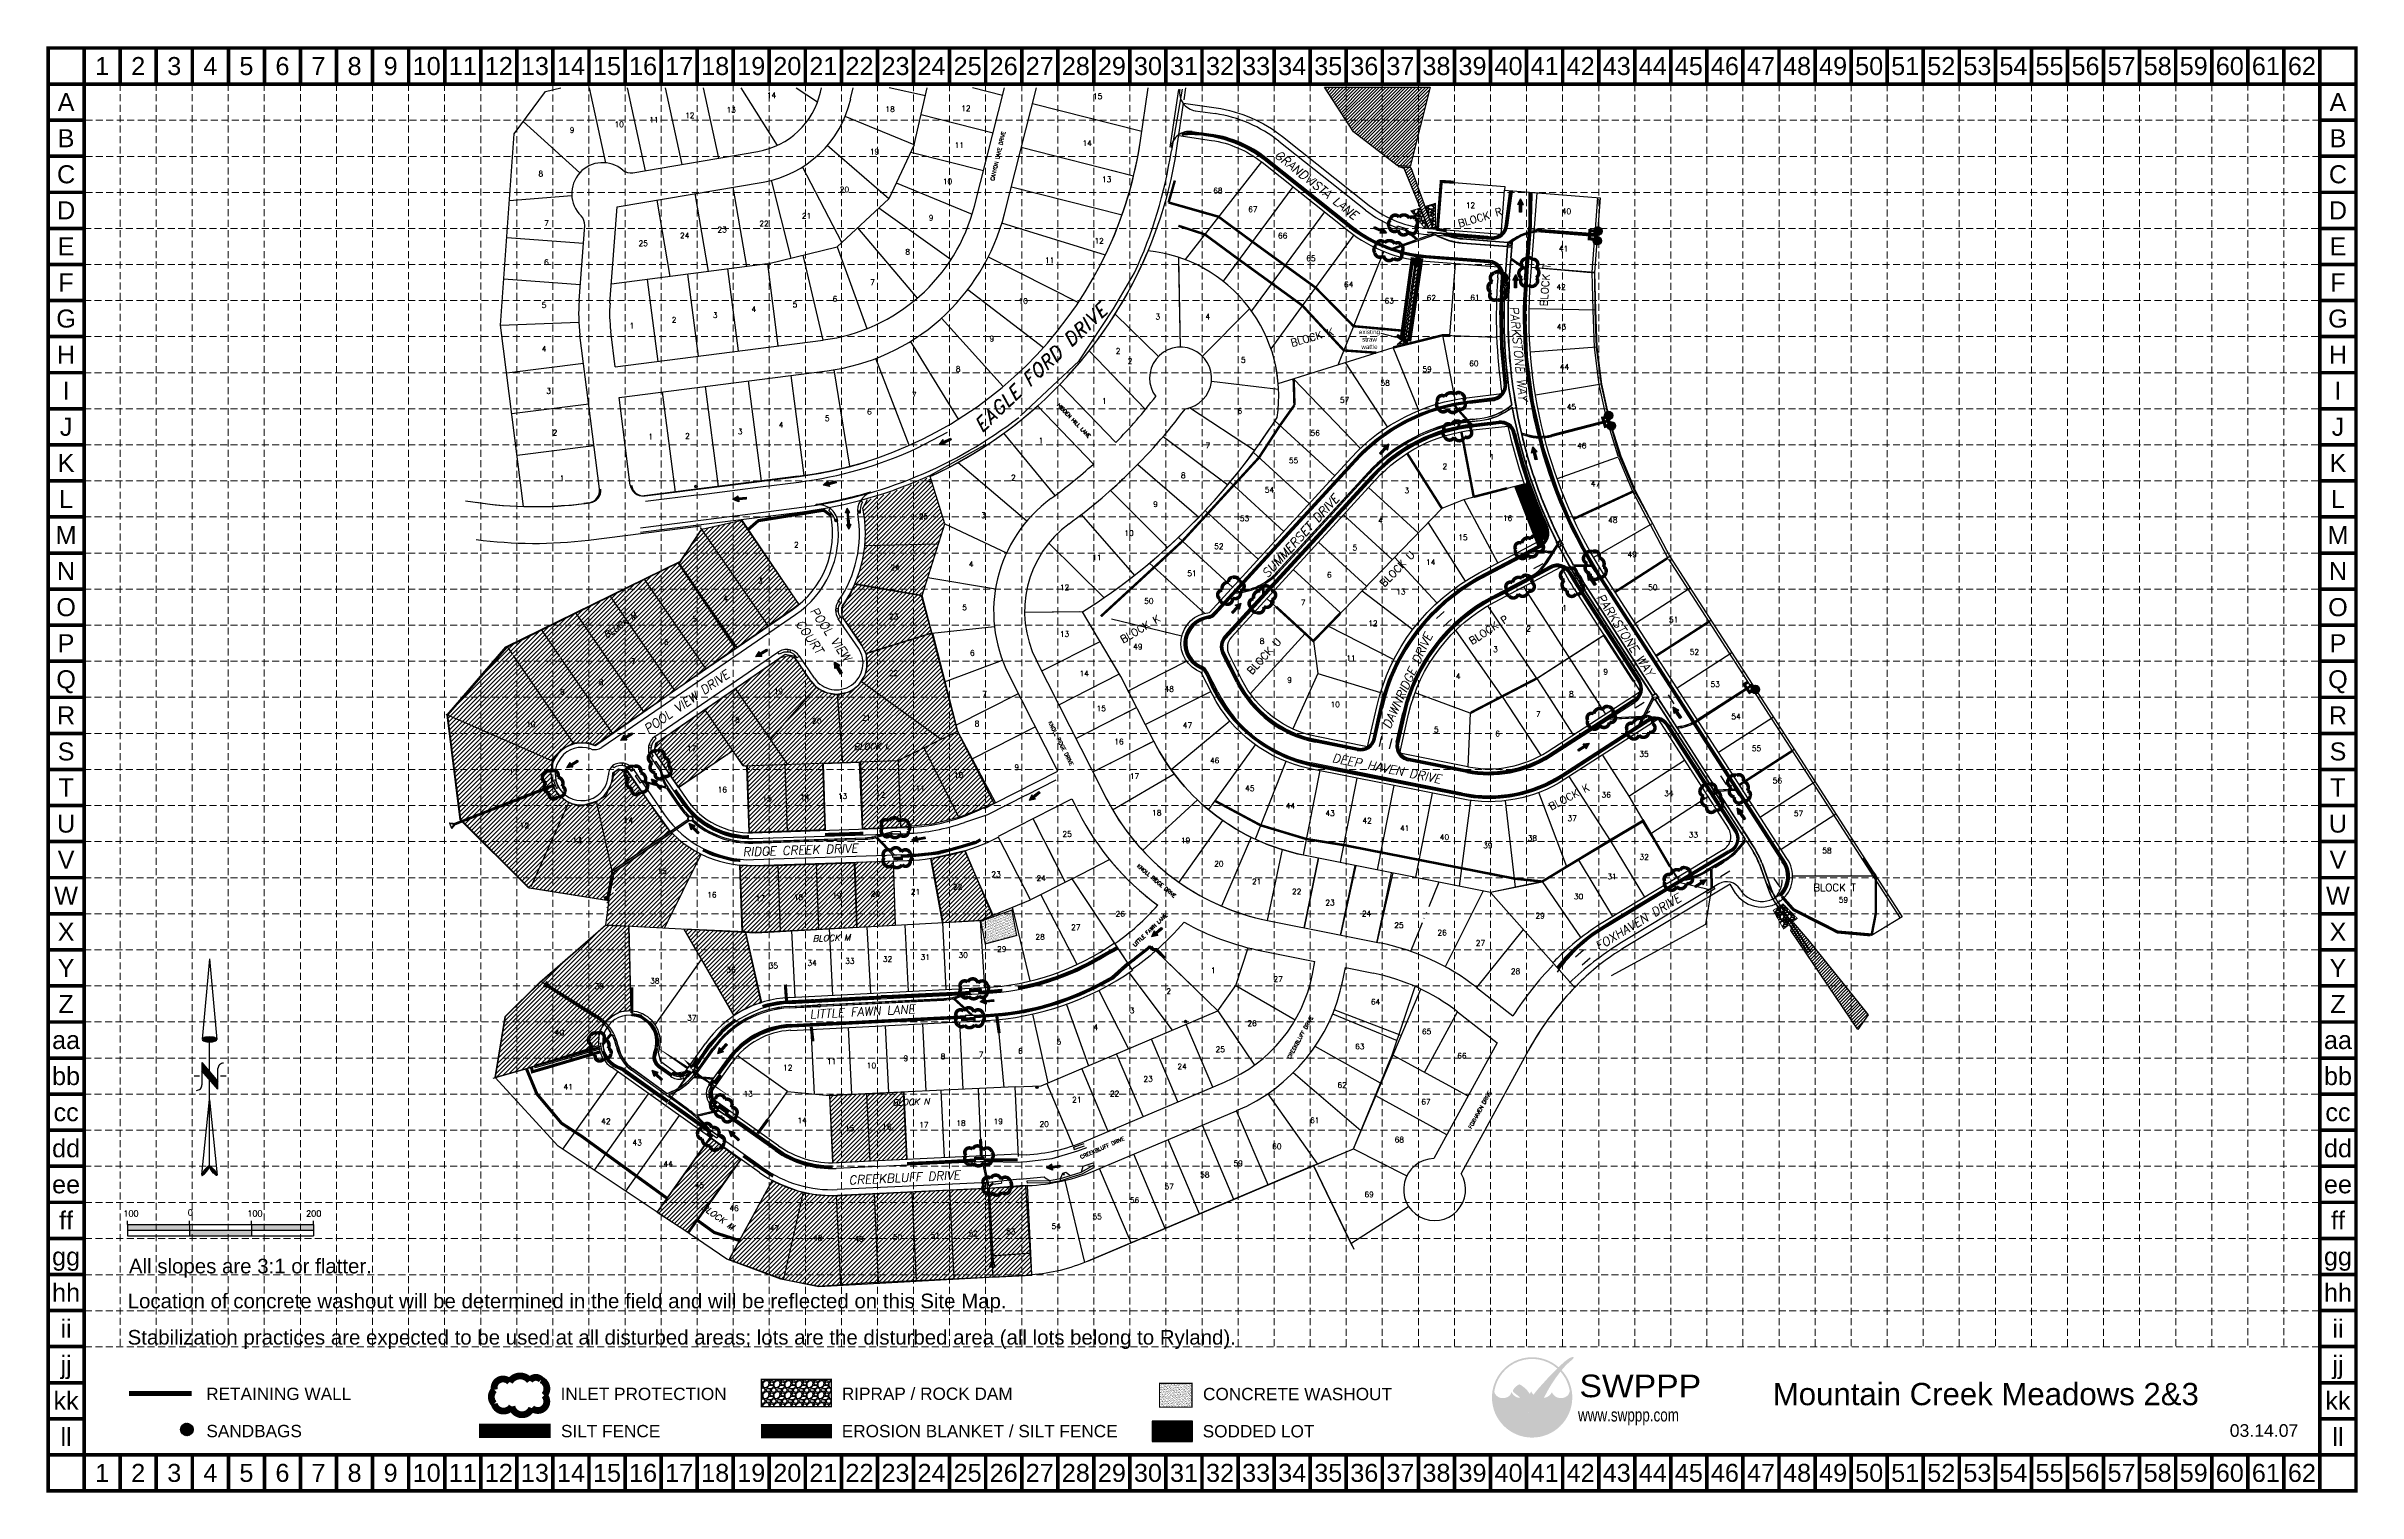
# Model space of a CAD drawing. Header units: inches. Extents: x 3477 to 7207, y 2621 to 4955.
import ezdxf
from ezdxf.enums import TextEntityAlignment as Align

# ---------------------------------------------------------------- set-up
doc = ezdxf.new("R2010")
doc.units = ezdxf.units.IN
doc.header["$MEASUREMENT"] = 0
for name, pattern in [('ACAD_ISO02W100', [15, 12, -3]), ('CENTER2', [1.125, 0.75, -0.125, 0.125, -0.125]), ('DASHED2', [0.375, 0.25, -0.125]), ('HIDDEN', [0.375, 0.25, -0.125])]:
    doc.linetypes.add(name, pattern=pattern)
for name, color, linetype in [('ADJACENT', 7, 'Continuous'), ('adjoiners', 2, 'Continuous'), ('BASE', 7, 'Continuous'), ('BOC', 7, 'Continuous'), ('BOUNDARY', 7, 'Continuous'), ('CHRIS-WORKING', 7, 'Continuous'), ('ECB', 86, 'Continuous'), ('EROSION CONTROL BLANKET', 84, 'Continuous'), ('EX PVMT', 7, 'Continuous'), ('flow arrows', 1, 'Continuous'), ('GRID', 254, 'HIDDEN'), ('LEGEND', 7, 'Continuous'), ('LOGO', 7, 'Continuous'), ('LOT-NO', 250, 'Continuous'), ('LOTEXT', 2, 'Continuous'), ('LOTS', 150, 'Continuous'), ('LOTS-P', 1, 'Continuous'), ('NARROW', 7, 'Continuous'), ('P-TEXT', 2, 'Continuous'), ('P-WATER', 7, 'Continuous'), ('PARCELLBLS', 250, 'Continuous'), ('paving', 250, 'Continuous'), ('RETAIN WALL', 5, 'DASHED2'), ('REVPL', 7, 'Continuous'), ('ROW', 150, 'Continuous'), ('ROW-P', 1, 'Continuous'), ('SANDBAGS', 90, 'Continuous'), ('silt fence', 200, 'Continuous'), ('SILTFENCE', 200, 'Continuous'), ('sodded lot', 2, 'Continuous'), ('STORM', 5, 'Continuous'), ('TEXT', 4, 'Continuous'), ('text lat d-1.5', 3, 'Continuous')]:
    doc.layers.add(name, color=color, linetype=linetype)
doc.styles.add('L120', font='simplex.shx', dxfattribs={"height": 4.8})
doc.styles.add("L200'", font='ARIAL.TTF', dxfattribs={"height": 0.001969})
doc.styles.add('legal', font='romand.shx', dxfattribs={"oblique": 15, "height": 5})
doc.styles.add('LOGO1', font='Rockeb.TTF', dxfattribs={"height": 25})
doc.styles.get("Standard").update_dxf_attribs({"font": 'ARIAL.TTF'})
doc.styles.add('TEXT100', font='simplex.shx', dxfattribs={"height": 8.8})
doc.styles.add('TEXT120', font='romand.shx', dxfattribs={"oblique": 15, "height": 0.106})
doc.dimstyles.get("Standard").update_dxf_attribs({"dimtxt": 0.18, "dimasz": 0.18, "dimexe": 0.18, "dimexo": 0.0625, "dimgap": 0.09, "dimtad": 0, "dimtih": 1, "dimtoh": 1, "dimdec": 4, "dimzin": 0, "dimdsep": 46, "dimtxsty": 'Standard', "dimcen": 0.09, "dimadec": 0, "dimazin": 0, "dimtfac": 1, "dimtdec": 4, "dimtofl": 0, "dimtmove": 0, "dimatfit": 3, "dimfxl": 0, "dimtolj": 1, "dimtzin": 0, "dimarcsym": 0})
pattern_1 = [(45, (-46692.785, 3395.2045), (-3.5355339, 3.5355339), [])]

# ---------------------------------------------------------------- blocks, each defined once
blk = doc.blocks.new('lota')
blk.add_attdef('LOTDES', text='', height=0.0833).set_placement((0, 0), align=Align.CENTER)
at = {"flags": 1}
for tag in ['LOTAINF', 'LOTAAC', 'LOTASF']:
    blk.add_attdef(tag, text='', height=0.000000105, dxfattribs=at).set_placement((-0.038, 0), align=Align.CENTER)
blk = doc.blocks.new('lumin')
for p, q in [((-0.03, 0.02), (-0.05, 0.03)), ((0, 0.04), (0, 0.06)), ((0.03, 0.02), (0.05, 0.03)), ((-0.03, -0.02), (-0.05, -0.03)), ((0, -0.04), (0, -0.06)), ((0.03, -0.02), (0.05, -0.03))]:
    blk.add_line(p, q)
blk.add_circle((0, 0), 0.0375)
blk = doc.blocks.new('ip')
for radius in [0.05, 0.0375]:
    blk.add_circle((0, 0), radius)
blk = doc.blocks.new('TF')
for p, q in [((0.001, -0.02), (0.001, 0.02)), ((0.001, 0.02), (0.161, 0.02)), ((0.161, 0.02), (0.161, 0.06)), ((0.161, 0.06), (0.281, 0)), ((0.161, -0.06), (0.281, 0)), ((0.161, -0.02), (0.001, -0.02)), ((0.161, -0.02), (0.161, -0.06))]:
    blk.add_line(p, q)
for points in [[(0.001, 0.02), (0.001, -0.02), (0.161, 0.02), (0.161, -0.02)], [(0.161, -0.06), (0.161, 0.06), (0.281, 0), (0.161, 0.06)]]:
    blk.add_solid(points)
blk = doc.blocks.new('2arrows')
at = {"const_width": 2}
blk.add_lwpolyline([(45, -33), (56, -4)], dxfattribs=at)
at = {"yscale": 192, "zscale": 192}
for p, xscale, rotation in [((51, -18), 192.0000000000001, 160.0260596818102), ((50, -18), -191.9999999999998, 160.0260596818168)]:
    blk.add_blockref('TF', p, dxfattribs=dict(at, xscale=xscale, rotation=rotation))
blk = doc.blocks.new('arrow')
at = {"xscale": 192.0000000000001, "yscale": 192, "zscale": 192, "rotation": 89.54514789520785}
blk.add_blockref('TF', (-0.4, -54), dxfattribs=at)
blk = doc.blocks.new('A$C694A6C97')
at = {"xscale": 0.4020336858429766, "yscale": 0.40203368584298, "zscale": 0.40203368584298, "rotation": 32.71760102675744}
blk.add_blockref('arrow', (0, 19.1), dxfattribs=at)
blk = doc.blocks.new('inlet protection')
at = {"layer": 'LEGEND', "color": 170, "ltscale": 100, "const_width": 9.48}
blk.add_lwpolyline([(38, 58.5, 0.520567), (38, 58.5, 0.765195), (16.6, 47.7, 0.417879), (16.5, 28.3, 0.6649), (41, 24.6, 0.744833), (68.6, 22.2, 0.975642), (85.8, 40, 0.520567), (81.5, 61.5, 0.520567), (65.8, 60, 0.540264), (38, 58.5)], format="xyb", close=True, dxfattribs=at)
blk = doc.blocks.new('North Arrow')
at = {"layer": 'NARROW'}
for p, q in [((0, 0), (22.36, 2)), ((0, 0), (22.33, -2.02)), ((28.77, -2.09), (34.02, 2.32)), ((36.18, 2.33), (30.46, 2.33)), ((36.16, 2.32), (31.04, -2.09)), ((32.43, 3.06), (32.43, 4.63)), ((39.1, 0.01), (59.96, 2.11)), ((31.2, -0.05), (21.66, -0.05)), ((21.66, -0.05), (21.66, -0.05)), ((28.77, -2.09), (34.95, -2.09)), ((32.43, -4.26), (32.43, -2.8)), ((57.45, -0.05), (33.41, -0.05)), ((59.83, -2.14), (39.04, -0.01)), ((57.69, -0.03), (57.77, -0.01)), ((57.77, -0.05), (57.69, -0.03))]:
    blk.add_line(p, q, dxfattribs=at)
blk.add_lwpolyline([(22.36, -2.03), (22.59, -1.93, 0.091577), (22.87, -1.44, 0.048306), (23.03, -0.75), (23.07, -0.01), (23.01, 0.82, 0.048306), (22.87, 1.42, 0.091577), (22.59, 1.91), (22.36, 2.01), (22.14, 1.91, 0.091577), (21.86, 1.42, 0.048306), (21.72, 0.82), (21.66, -0.01), (21.72, -0.83, 0.048306), (21.86, -1.44, 0.091577), (22.14, -1.93)], format="xyb", close=True, dxfattribs=at)
for points in [[(57.46, -0.03), (57.44, 0.08, -0.066818), (57.67, 0.47, -0.03073), (58.01, 0.84), (58.52, 1.29), (59.07, 1.7, -0.03073), (59.5, 1.95, -0.066818), (59.93, 2.1), (60.04, 2.06)], [(60.04, 2.06), (60.05, 1.95, -0.066818), (59.82, 1.56, -0.03073), (59.43, 1.14), (58.97, 0.74), (58.42, 0.33, -0.03073), (57.99, 0.08, -0.036692), (57.76, -0.02)], [(57.46, -0.04), (57.44, -0.15, 0.066818), (57.67, -0.54, 0.03073), (58.01, -0.9), (58.52, -1.36), (59.07, -1.77, 0.03073), (59.5, -2.02, 0.066818), (59.93, -2.17), (60.04, -2.13)], [(60.04, -2.13), (60.05, -2.01, 0.066818), (59.82, -1.63, 0.03073), (59.43, -1.2), (58.97, -0.8), (58.42, -0.4, 0.03073), (57.99, -0.15, 0.036692), (57.76, -0.05)]]:
    blk.add_lwpolyline(points, format="xyb", dxfattribs=at)
for centre, start, end in [((30.46, 3.86), 178.8769, 270), ((34.95, -3.62), 358.8769, 90)]:
    blk.add_arc(centre, 1.53, start, end, dxfattribs=at)
for points in [[(23.03, -0.76), (21.67, -0.05), (23.07, -0.05), (21.72, 0.82)], [(23.07, -0.05), (21.72, 0.82), (23.02, 0.75), (21.85, 1.42)], [(23.02, 0.75), (21.85, 1.42), (22.87, 1.44), (22.14, 1.91)], [(22.87, 1.44), (22.14, 1.91), (22.59, 1.91), (22.36, 2)], [(31.05, -2.09), (36.15, 2.36), (28.75, -2.06), (34.01, 2.36)], [(57.44, 0.08), (57.7, -0.01), (57.5, 0.21), (57.77, -0.01)], [(57.45, -0.04), (57.69, -0.02), (57.44, 0.08), (57.7, -0.01)], [(57.5, 0.21), (57.77, -0.01), (57.6, 0.39), (57.94, 0.06)], [(57.6, 0.39), (57.94, 0.06), (57.68, 0.5), (58.07, 0.13)], [(57.68, 0.5), (58.07, 0.13), (57.84, 0.66), (58.29, 0.26)], [(57.84, 0.66), (58.29, 0.26), (58.03, 0.86), (58.52, 0.41)], [(58.03, 0.86), (58.52, 0.41), (58.26, 1.07), (58.73, 0.57)], [(58.26, 1.07), (58.73, 0.57), (58.52, 1.3), (59.05, 0.81)], [(58.52, 1.3), (59.05, 0.81), (58.7, 1.42), (59.26, 0.99)], [(59.26, 1), (58.69, 1.42), (59.45, 1.15), (59, 1.65)], [(59.45, 1.15), (59, 1.65), (59.62, 1.34), (59.28, 1.82)], [(59.62, 1.34), (59.28, 1.82), (59.81, 1.55), (59.49, 1.95)], [(59.81, 1.55), (59.49, 1.95), (59.93, 1.73), (59.69, 2.04)], [(59.93, 1.73), (59.69, 2.04), (60.05, 1.94), (59.93, 2.1)], [(60.05, 1.94), (59.93, 2.1), (60.04, 2.06)], [(22.87, -1.44), (21.72, -0.87), (23.03, -0.76), (21.67, -0.05)], [(22.58, -1.93), (21.86, -1.45), (22.87, -1.44), (21.72, -0.87)], [(22.36, -2.01), (22.14, -1.93), (22.58, -1.93), (21.86, -1.45)], [(57.44, -0.14), (57.69, -0.02), (57.45, -0.04), (57.69, -0.02)], [(57.46, -0.19), (57.7, -0.03), (57.44, -0.14), (57.69, -0.02)], [(57.53, -0.33), (57.76, -0.05), (57.46, -0.19), (57.7, -0.03)], [(57.63, -0.48), (57.9, -0.1), (57.53, -0.33), (57.76, -0.05)], [(57.78, -0.66), (58.09, -0.2), (57.63, -0.48), (57.9, -0.1)], [(57.97, -0.87), (58.34, -0.35), (57.78, -0.66), (58.09, -0.2)], [(58.24, -1.11), (58.61, -0.54), (57.97, -0.87), (58.34, -0.35)], [(58.61, -1.43), (58.93, -0.77), (58.24, -1.11), (58.61, -0.54)], [(58.91, -1.64), (59.2, -1), (58.61, -1.43), (58.93, -0.77)], [(59.12, -1.79), (59.57, -1.36), (58.92, -1.65), (59.2, -1.01)], [(59.35, -1.93), (59.81, -1.62), (59.12, -1.79), (59.57, -1.36)], [(59.54, -1.32), (59.41, -1.18), (59.21, -1.01)], [(59.58, -2.05), (59.93, -1.79), (59.35, -1.93), (59.81, -1.62)], [(59.78, -2.13), (60.05, -2.01), (59.58, -2.05), (59.93, -1.79)], [(59.92, -2.17), (60.04, -2.13), (59.78, -2.13), (60.05, -2.01)]]:
    blk.add_solid(points, dxfattribs=at)
blk = doc.blocks.new('new logo')
at = {"layer": 'LOGO'}
h = blk.add_hatch(color=170, dxfattribs=at)
h.paths.add_polyline_path([(67.4, 44.1), (66.8, 44.7), (66.3, 45.2), (66, 45.8), (65.5, 46.4), (65.1, 47.2), (64.7, 47.9), (64.4, 48.5), (64.2, 49), (63.9, 49.6), (63.7, 50.1), (63.3, 51), (62.9, 52), (62.6, 52.8), (62.4, 53.3), (62.2, 53.7), (62.1, 54.2), (61.9, 54.7), (61.7, 55.2), (61.5, 55.7), (61.3, 56.3), (61, 56.8), (60.8, 57.4), (60.5, 57.9), (60.2, 58.5), (60, 59.1), (59.7, 59.6), (59.3, 60.2), (59, 60.8), (58.7, 61.3), (58.3, 61.9), (58, 62.4), (57.6, 62.9), (57.3, 63.4), (56.9, 63.9), (56.6, 64.3), (56.3, 64.7), (55.9, 65.1), (55.6, 65.5), (55.2, 65.9), (54.9, 66.2), (54, 66.2), (52.9, 66.3), (52, 66.5), (51.5, 66.6), (50.9, 66.8), (50.3, 67), (49.4, 67.4), (48.3, 67.9), (47.3, 68.6), (46.5, 69.3), (45.7, 70), (45, 70.8), (44.4, 71.5), (44, 72.2), (43.6, 72.7), (43.4, 72.9), (43.2, 73.2), (43.1, 73.4), (43, 73.5), (42.8, 73.7), (42.7, 73.7), (42.7, 73.8), (42.6, 73.8), (42.5, 73.7), (42.5, 73.6), (42.4, 73.5), (42.4, 73.4), (42.3, 73.2), (42.2, 72.8), (42, 72.1), (41.7, 71.5), (41.4, 70.9), (41, 70.3), (40.5, 69.8), (40, 69.2), (39.4, 68.7), (38.8, 68.2), (38.1, 67.7), (37.3, 67.3), (36.5, 66.9), (35.7, 66.6), (34.9, 66.3), (34, 66.1), (33, 66), (31.9, 65.9), (30.8, 65.9), (29.6, 65.9), (28.6, 66), (27.6, 66.1), (26.7, 66.4), (25.8, 66.7), (25, 67.1), (24.1, 67.6), (23.2, 68.2), (22.4, 68.9), (21.8, 69.5), (21.4, 69.9), (21, 70.4), (20.6, 70.9), (20.2, 71.5), (19.9, 72.1), (19.5, 72.9), (19.2, 73.8), (18.9, 74.8, -0.595729), (106.3, 106.8), (107, 107.5), (107.5, 108), (108.1, 108.6, 37.93689), (112.3, 104.5), (112.1, 104.2), (111.6, 103.7), (111.1, 103.1), (110.6, 102.5, -0.146449), (123.6, 75), (123.3, 74.5), (123.1, 74), (122.9, 73.5), (122.8, 73.1), (122.5, 72.4), (122.2, 71.7), (121.9, 71.1), (121.5, 70.5), (121.1, 70), (120.7, 69.5), (120.2, 69), (119.6, 68.6), (119, 68.1), (118.4, 67.7), (117.8, 67.4), (117.1, 67), (116.5, 66.7), (115.8, 66.5), (115, 66.3), (114.3, 66.1), (113.5, 66), (112.7, 65.9), (111.9, 65.8), (111.1, 65.8), (110.3, 65.8), (109.4, 65.9), (108.6, 66), (107.7, 66.2), (106.8, 66.4), (105.9, 66.7), (105.1, 67.1), (104.3, 67.5), (103.5, 68), (102.8, 68.6), (102.1, 69.3), (101.4, 70), (100.8, 70.7), (100.2, 71.4), (99.8, 72), (99.5, 72.5), (99.4, 72.8), (99.3, 73), (99.1, 73.2), (99, 73.4), (98.9, 73.5), (98.8, 73.6), (98.7, 73.6), (98.6, 73.6), (98.5, 73.5), (98.4, 73.4), (98.4, 73.3), (98.3, 73.2), (98.2, 73), (98.1, 72.8), (97.8, 72.4), (97.4, 71.8), (96.9, 71.1), (96.4, 70.5), (95.9, 70.1), (95.4, 69.6), (94.8, 69.1), (94.2, 68.6), (93.5, 68.2), (92.8, 67.7), (91.9, 67.3), (91, 66.9), (90.1, 66.6), (89.4, 66.4), (88.6, 66.2), (87.8, 66.1), (87.6, 65.6), (87.4, 65.1), (87.1, 64.4), (86.9, 63.8), (86.6, 63), (86.3, 62.2), (85.9, 61.3), (85.6, 60.4), (85.3, 59.5), (84.9, 58.6), (84.6, 57.7), (84.2, 56.7), (83.9, 55.8), (83.5, 54.9), (83.2, 54), (82.9, 53.2), (82.6, 52.4), (82.3, 51.6), (82.1, 51), (81.9, 50.3), (81.6, 49.8), (81.3, 48.9), (80.9, 48.1), (80.5, 47.3), (80.1, 46.6), (79.6, 45.9), (79.1, 45.4), (78.6, 44.8), (78.1, 44.3), (77.6, 43.9), (77, 43.5), (76.5, 43.1), (75.9, 42.8), (75.3, 42.6), (74.6, 42.3), (73.7, 42.1), (73, 41.9), (72.2, 41.9), (71.6, 42), (70.9, 42.2), (70.1, 42.5), (69.4, 42.8), (68.7, 43.1), (68, 43.5)])
h.paths.add_polyline_path([(71.8, 72), (70.7, 73.9), (70.1, 75.2), (69.7, 74.3), (68.7, 72.6), (67.9, 71.7), (67.9, 71.5), (68.1, 71.2), (68.3, 71), (68.4, 70.8), (68.5, 70.6), (68.7, 70.4), (68.8, 70.2), (68.9, 70.1), (69, 70), (69.1, 69.8), (69.3, 69.7), (69.4, 69.7), (69.5, 69.6), (69.6, 69.5), (69.7, 69.5), (69.8, 69.4), (69.9, 69.4), (70.1, 69.3), (70.2, 69.3), (70.3, 69.2), (70.4, 69.2), (70.5, 69.2), (70.6, 69.2), (70.8, 69.2), (70.9, 69.2), (71, 69.2), (71.1, 69.2), (71.2, 69.2), (71.3, 69.2), (71.4, 69.2), (71.5, 69.2), (71.6, 69.2), (71.7, 69.3), (71.8, 69.3), (71.9, 69.3), (72, 69.4), (72.1, 69.5), (72.2, 69.5), (72.3, 69.6), (72.5, 69.6), (72.6, 69.7), (72.7, 69.8), (72.8, 69.9), (72.9, 70), (73, 70.1), (73.1, 70.2), (73.2, 70.3), (73.3, 70.4), (72.5, 71.1)], flags=17)
blk.add_hatch(color=240, dxfattribs=at).paths.add_polyline_path([(117.7, 117.3), (118.9, 118.2), (119.8, 118.9), (120.6, 119.5), (121.3, 119.9), (121.9, 120.3), (122.4, 120.6), (122.8, 120.9), (123.1, 121.1), (123.4, 121.3), (123.7, 121.4), (124, 121.6), (124.2, 121.7), (124.4, 121.8), (124.6, 121.9), (124.8, 121.9), (125, 122), (125.2, 122.1), (125.4, 122.2), (125.6, 122.2), (125.8, 122.3), (125.9, 122.4), (126.1, 122.4), (126.3, 122.5), (126.4, 122.5), (126.6, 122.6), (126.7, 122.6), (126.8, 122.7), (126.9, 122.7), (127.1, 122.7), (127.2, 122.8), (127.3, 122.8), (127.4, 122.8), (127.5, 122.8), (127.6, 122.8), (127.7, 122.8), (127.8, 122.8), (127.9, 122.8), (128, 122.8), (128.1, 122.8), (128.1, 122.8), (128.2, 122.8), (128.3, 122.8), (128.4, 122.8), (128.4, 122.7), (128.5, 122.7), (128.5, 122.7), (128.6, 122.7), (128.6, 122.6), (128.7, 122.6), (128.7, 122.6), (128.7, 122.5), (128.7, 122.5), (128.8, 122.4), (128.8, 122.4), (128.8, 122.3), (128.8, 122.3), (128.8, 122.2), (128.8, 122.1), (128.8, 122.1), (128.8, 122), (128.8, 121.9), (128.8, 121.8), (128.8, 121.8), (128.8, 121.7), (128.8, 121.6), (128.7, 121.5), (128.7, 121.4), (128.7, 121.3), (128.6, 121.3), (128.6, 121.2), (128.5, 121.1), (128.4, 121), (128.4, 120.8), (128.3, 120.7), (128.2, 120.6), (128.1, 120.4), (128, 120.3), (127.8, 120.1), (127.7, 120), (127.6, 119.8), (127.4, 119.6), (127.3, 119.4), (127.1, 119.2), (126.8, 119), (126.6, 118.8), (126.3, 118.5), (125.9, 118.2), (125.5, 117.9), (125.1, 117.5), (124.6, 117), (124, 116.6), (123.5, 116.1), (122.9, 115.6), (122.3, 115.1), (121.7, 114.5), (121.1, 114), (120.6, 113.5), (120, 113), (119.5, 112.5), (119, 112), (118.5, 111.5), (118, 111), (117.5, 110.5), (117, 109.9), (116.5, 109.4), (116, 108.8), (115.5, 108.3), (115, 107.7), (114.5, 107.1), (114, 106.6), (113.5, 106), (113, 105.4), (112.5, 104.8), (112.1, 104.2), (111.6, 103.7), (111.1, 103.1), (110.6, 102.4), (110.1, 101.8), (109.6, 101.1), (109, 100.4), (108.5, 99.7), (107.9, 98.9), (107.3, 98.1), (106.7, 97.3), (106, 96.4), (105.4, 95.6), (104.8, 94.7), (104.2, 93.9), (103.6, 93.1), (103.1, 92.3), (102.5, 91.5), (102, 90.6), (101.4, 89.8), (100.9, 89), (100.3, 88.2), (99.8, 87.3), (99.2, 86.5), (98.6, 85.6), (98.1, 84.7), (97.5, 83.8), (96.9, 82.9), (96.4, 82), (95.9, 81.1), (95.4, 80.3), (94.9, 79.5), (94.5, 78.7), (94, 78), (93.6, 77.2), (93.2, 76.5), (92.8, 75.8), (92.4, 75), (92, 74.3), (91.6, 73.5), (91.2, 72.8), (90.8, 72), (90.4, 71.3), (90, 70.6), (89.6, 69.9), (89.3, 69.3), (89, 68.7), (88.8, 68.2), (88.5, 67.7), (88.3, 67.3), (88.1, 66.9), (88, 66.5), (87.8, 66.1), (87.6, 65.6), (87.4, 65.1), (87.1, 64.4), (86.9, 63.8), (86.6, 63), (86.3, 62.2), (85.9, 61.3), (85.6, 60.4), (85.3, 59.5), (84.9, 58.6), (84.6, 57.7), (84.2, 56.7), (83.9, 55.8), (83.5, 54.9), (83.2, 54), (82.9, 53.2), (82.6, 52.4), (82.3, 51.6), (82.1, 51), (81.9, 50.3), (81.6, 49.8), (81.4, 49.2), (81.2, 48.7), (81, 48.3), (80.8, 47.9), (80.6, 47.5), (80.4, 47.1), (80.2, 46.7), (80, 46.4), (79.7, 46.1), (79.5, 45.8), (79.2, 45.5), (79, 45.2), (78.7, 44.9), (78.5, 44.7), (78.2, 44.4), (78, 44.2), (77.7, 44), (77.4, 43.8), (77.2, 43.6), (76.9, 43.4), (76.6, 43.2), (76.3, 43), (76, 42.9), (75.7, 42.7), (75.5, 42.6), (75.2, 42.5), (74.9, 42.4), (74.6, 42.3), (74.3, 42.2), (74, 42.1), (73.8, 42.1), (73.5, 42), (73.2, 42), (73, 41.9), (72.7, 41.9), (72.5, 41.9), (72.2, 41.9), (72, 42), (71.8, 42), (71.5, 42.1), (71.3, 42.1), (71.1, 42.2), (70.8, 42.2), (70.6, 42.3), (70.4, 42.4), (70.1, 42.5), (69.9, 42.6), (69.6, 42.7), (69.4, 42.8), (69.2, 42.9), (68.9, 43), (68.7, 43.1), (68.5, 43.2), (68.2, 43.4), (68, 43.6), (67.8, 43.7), (67.6, 43.9), (67.4, 44.1), (67.2, 44.3), (67, 44.5), (66.8, 44.7), (66.6, 44.9), (66.5, 45.1), (66.3, 45.4), (66.1, 45.6), (65.9, 45.9), (65.7, 46.2), (65.4, 46.6), (65.2, 47), (65, 47.4), (64.7, 47.9), (64.4, 48.5), (64.2, 49), (63.9, 49.6), (63.7, 50.1), (63.4, 50.7), (63.2, 51.3), (63, 51.8), (62.8, 52.3), (62.6, 52.8), (62.4, 53.3), (62.2, 53.7), (62.1, 54.2), (61.9, 54.7), (61.7, 55.2), (61.5, 55.7), (61.3, 56.3), (61, 56.8), (60.8, 57.4), (60.5, 57.9), (60.2, 58.5), (60, 59.1), (59.7, 59.6), (59.3, 60.2), (59, 60.8), (58.7, 61.3), (58.3, 61.9), (58, 62.4), (57.6, 62.9), (57.3, 63.4), (56.9, 63.9), (56.6, 64.3), (56.3, 64.7), (55.9, 65.1), (55.6, 65.5), (55.2, 65.9), (54.9, 66.3), (54.5, 66.6), (54.1, 67), (53.7, 67.4), (53.3, 67.8), (52.8, 68.1), (52.4, 68.5), (51.9, 68.9), (51.4, 69.3), (50.9, 69.7), (50.5, 70), (50, 70.4), (49.5, 70.8), (49.1, 71.1), (48.7, 71.5), (48.2, 71.8), (47.8, 72.1), (47.5, 72.4), (47.1, 72.7), (46.8, 72.9), (46.6, 73.1), (46.3, 73.3), (46.1, 73.5), (45.9, 73.6), (45.7, 73.8), (45.6, 73.9), (45.5, 74), (45.3, 74.2), (45.2, 74.3), (45.1, 74.4), (45, 74.6), (45, 74.7), (44.9, 74.8), (44.8, 75), (44.8, 75.1), (44.8, 75.2), (44.7, 75.4), (44.7, 75.5), (44.7, 75.7), (44.7, 75.8), (44.7, 76), (44.7, 76.1), (44.7, 76.3), (44.8, 76.4), (44.8, 76.6), (44.9, 76.7), (44.9, 76.9), (45, 77.1), (45.1, 77.2), (45.2, 77.4), (45.3, 77.6), (45.4, 77.8), (45.6, 78), (45.7, 78.2), (45.9, 78.5), (46.1, 78.7), (46.3, 79), (46.6, 79.3), (46.8, 79.5), (47.1, 79.8), (47.3, 80.1), (47.6, 80.4), (47.9, 80.7), (48.2, 81), (48.5, 81.3), (48.8, 81.6), (49.2, 81.9), (49.5, 82.2), (49.8, 82.5), (50.1, 82.7), (50.4, 83), (50.7, 83.2), (51, 83.4), (51.2, 83.6), (51.5, 83.8), (51.7, 83.9), (51.9, 84.1), (52.1, 84.2), (52.2, 84.3), (52.4, 84.4), (52.5, 84.5), (52.7, 84.5), (52.8, 84.6), (53, 84.6), (53.1, 84.6), (53.2, 84.7), (53.3, 84.7), (53.5, 84.7), (53.6, 84.7), (53.7, 84.7), (53.8, 84.7), (54, 84.7), (54.1, 84.6), (54.2, 84.6), (54.3, 84.5), (54.5, 84.5), (54.6, 84.4), (54.7, 84.4), (54.9, 84.3), (55, 84.2), (55.2, 84.1), (55.3, 84.1), (55.5, 84), (55.7, 83.9), (55.9, 83.7), (56.1, 83.6), (56.4, 83.4), (56.7, 83.2), (57, 83), (57.3, 82.8), (57.7, 82.5), (58, 82.3), (58.4, 82), (58.8, 81.7), (59.2, 81.4), (59.6, 81.1), (60, 80.8), (60.4, 80.5), (60.8, 80.2), (61.2, 79.9), (61.5, 79.6), (61.9, 79.3), (62.3, 78.9), (62.6, 78.6), (63, 78.3), (63.3, 77.9), (63.7, 77.5), (64, 77.2), (64.3, 76.8), (64.6, 76.4), (64.9, 76), (65.2, 75.6), (65.5, 75.2), (65.8, 74.8), (66.1, 74.4), (66.4, 74), (66.7, 73.6), (66.9, 73.2), (67.2, 72.8), (67.4, 72.5), (67.6, 72.1), (67.8, 71.8), (67.9, 71.5), (68.1, 71.2), (68.3, 71), (68.4, 70.8), (68.5, 70.6), (68.7, 70.4), (68.8, 70.2), (68.9, 70.1), (69, 70), (69.1, 69.8), (69.3, 69.7), (69.4, 69.7), (69.5, 69.6), (69.6, 69.5), (69.7, 69.5), (69.8, 69.4), (69.9, 69.4), (70.1, 69.3), (70.2, 69.3), (70.3, 69.2), (70.4, 69.2), (70.5, 69.2), (70.6, 69.2), (70.8, 69.2), (70.9, 69.2), (71, 69.2), (71.1, 69.2), (71.2, 69.2), (71.3, 69.2), (71.4, 69.2), (71.5, 69.2), (71.6, 69.2), (71.7, 69.3), (71.8, 69.3), (71.9, 69.3), (72, 69.4), (72.1, 69.5), (72.2, 69.5), (72.3, 69.6), (72.5, 69.6), (72.6, 69.7), (72.7, 69.8), (72.8, 69.9), (72.9, 70), (73, 70.1), (73.1, 70.2), (73.2, 70.3), (73.3, 70.5), (73.5, 70.6), (73.6, 70.8), (73.7, 70.9), (73.9, 71.1), (74, 71.3), (74.2, 71.5), (74.3, 71.8), (74.5, 72), (74.7, 72.3), (74.9, 72.6), (75.1, 72.8), (75.3, 73.1), (75.6, 73.5), (75.8, 73.8), (76.1, 74.1), (76.4, 74.5), (76.7, 74.9), (77, 75.3), (77.3, 75.7), (77.7, 76.1), (78, 76.5), (78.4, 77), (78.8, 77.4), (79.2, 77.9), (79.6, 78.4), (80, 78.9), (80.5, 79.5), (81, 80), (81.5, 80.6), (82, 81.1), (82.5, 81.7), (83, 82.3), (83.6, 82.9), (84.1, 83.5), (84.7, 84.1), (85.2, 84.7), (85.7, 85.3), (86.2, 85.8), (86.7, 86.4), (87.2, 86.9), (87.7, 87.4), (88.1, 87.9), (88.6, 88.5), (89.1, 89), (89.5, 89.5), (90, 90.1), (90.5, 90.6), (91, 91.2), (91.5, 91.7), (92.1, 92.3), (92.6, 92.9), (93.2, 93.5), (93.8, 94.1), (94.4, 94.8), (95, 95.4), (95.6, 96), (96.3, 96.7), (96.9, 97.3), (97.6, 98), (98.2, 98.6), (98.8, 99.2), (99.4, 99.8), (100, 100.3), (100.5, 100.9), (101.1, 101.4), (101.6, 102), (102.1, 102.5), (102.7, 103.1), (103.2, 103.6), (103.7, 104.1), (104.2, 104.7), (104.8, 105.2), (105.3, 105.8), (105.9, 106.3), (106.4, 106.9), (107, 107.5), (107.5, 108), (108.1, 108.6), (108.7, 109.2), (109.3, 109.8), (109.9, 110.3), (110.4, 110.9), (111, 111.5), (111.6, 112), (112.2, 112.6), (112.8, 113.1), (113.4, 113.6), (114, 114.2), (114.6, 114.7), (115.3, 115.3), (116, 115.9), (116.8, 116.6)])
at = {"layer": 'LOGO', "style": 'LOGO1'}
for s, height, width, p in [('SWPPP', 31.32, 1.115, (137, 67)), ('www.swppp.com', 18.112, 0.77, (135, 33.4))]:
    blk.add_text(s, height=height, dxfattribs=dict(at, width=width)).set_placement(p)

msp = doc.modelspace()

# ---------------------------------------------------------------- hatches: boundary and pattern name
h = msp.add_hatch(color=7)
h.paths.add_polyline_path([(3707.9, 3044.7), (3707.9, 3053.7), (3607.9, 3053.7), (3607.9, 3044.7)])
h.paths.add_polyline_path([(3707.9, 3044.7), (3707.9, 3035.7), (3807.9, 3035.7), (3807.9, 3044.7)])
h.paths.add_polyline_path([(3807.9, 3053.7), (3807.9, 3044.7), (3907.9, 3044.7), (3907.9, 3053.7)])
at = {"layer": 'BASE', "linetype": 'ACAD_ISO02W100'}
h = msp.add_hatch(dxfattribs=at)
h.set_pattern_fill('GRAVEL', color=240, scale=11.451696, style=0)
h.set_pattern_definition([(352.70955, (6742.4577, 4788.26305), (136.67124694, -18.3429703), [1.54067, -152.52615]), (35.75265, (6743.9859, 4788.06754), (-111.61908923, -80.97329678), [2.64383, -261.73911]), (88.21195, (6746.1315, 4789.6123), (-4.6087546, -170.17930846), [1.8642, -184.5559]), (313.44865, (6751.38407, 4790.35624), (-158.09935153, 166.10922428), [2.40758, -238.35054]), (287.88865, (6753.0398, 4788.60836), (-46.25705857, 141.50326258), [2.36082, -233.72194]), (223.44865, (6753.76495, 4786.36166), (166.10922428, 158.09935153), [2.40758, -238.35054]), (183.02815, (6752.01706, 4784.70596), (187.53731566, 10.33327551), [3.1839, -315.20621]), (148.46705, (6748.8376, 4784.53777), (-225.11554966, 138.64098791), [3.00593, -297.58745]), (99.29275, (6746.27553, 4786.10984), (-27.69104988, 172.5953047), [2.41574, -239.15806]), (45.48595, (6745.8854, 4788.4939), (-87.99816866, -90.8601495), [2.75793, -135.13875]), (358.32495, (6747.819, 4790.4605), (186.32933637, -5.8167682), [3.56661, -353.09444]), (81.90825, (6742.8666, 4782.8731), (15.9270074, 104.3711926), [1.21733, -120.51586]), (49.25315, (6743.0379, 4784.07835), (-97.8850256, -114.48131958), [2.31596, -229.28026]), (355.72235, (6744.5496, 4785.833), (7.47102, -8.679013), [1.61951, -14.57563]), (17.52375, (6744.2606, 4787.3974), (-58.3370976, -19.9970588), [0.87214, -86.34138]), (288.92095, (6745.0922, 4787.66), (-13.7340483, 33.508052), [1.23338, -60.43589]), (189.75855, (6745.4922, 4786.4932), (-40.9790703, -5.0549986), [2.00323, -64.77106]), (59.15725, (6743.518, 4786.1537), (-9.887018, -23.621037), [1.44854, -34.76491]), (204.33285, (6750.1261, 4791.9932), (-109.20312594, -48.67323478), [2.02924, -200.89533]), (150.37615, (6748.2771, 4791.15705), (116.8972222, -65.5850952), [1.70242, -168.53928]), (287.52375, (6742.0237, 4787.8895), (-19.9970588, 58.3370976), [1.74427, -85.46925]), (237.11185, (6742.54895, 4786.2262), (64.37712286, 100.74717142), [2.02924, -200.89533]), (241.27835, (6754.7581, 4786.6122), (28.4530612, 54.7130934), [1.95687, -95.88647]), (285.94725, (6753.8177, 4784.8961), (-38.78624604, 132.82418053), [1.63963, -162.3237]), (153.92095, (6749.408, 4779.1358), (-54.7131239, 28.453003), [1.74427, -85.46925]), (203.36835, (6747.8413, 4779.9026), (142.71118804, 62.40726335), [1.91966, -190.04575]), (151.27835, (6753.6607, 4782.7966), (54.7130934, -28.4530612), [0.97843, -96.8649]), (119.41245, (6749.9287, 4779.584), (-21.2050903, 42.1870496), [0.58392, -57.80849]), (54.75855, (6749.642, 4780.0927), (-18.566032, -31.092054), [2.36082, -44.85572]), (34.71335, (6751.0042, 4782.02085), (-94.26111673, -66.0311802), [2.18785, -216.5965]), (277.03225, (6746.1646, 4785.712), (-6.263012, 24.829046), [1.65159, -39.63809]), (227.56515, (6746.3668, 4784.07296), (-132.60107645, -144.36540309), [2.88347, -285.46288]), (159.77695, (6744.4212, 4781.9448), (87.0131759, -30.8690022), [1.17902, -116.7234]), (130.7223, (6743.315, 4782.352), (1.20799, 16.15003), [0.6871, -10.7646]), (100.46595, (6750.95365, 4782.43064), (17.5811513, -90.6371315), [1.59092, -157.50113]), (172.70955, (6750.6647, 4783.9951), (-136.67124694, 18.3429703), [3.08133, -150.98548]), (220.7223, (6747.608, 4784.386), (-16.15003, 1.20799), [2.97744, -8.47426]), (255.41755, (6745.3517, 4782.44365), (34.4928605, 135.46329223), [1.81067, -179.25654]), (326.66775, (6744.8958, 4780.6913), (38.5630852, -27.2450254), [1.66739, -81.70222]), (13.07635, (6746.2889, 4779.7751), (239.61140802, 55.1591511), [2.7148, -268.76528]), (45.29625, (6748.9333, 4780.3893), (105.35616193, 105.80221226), [2.87207, -284.33501])])
h.paths.add_polyline_path([(5714.8, 4662), (5702.4, 4696.5), (5719, 4701.5), (5718.8, 4660.8)])
h = msp.add_hatch(dxfattribs=at)
h.set_pattern_fill('GRAVEL', color=240, scale=11.451696, style=0)
h.set_pattern_definition([(228.0128, (4845.38465, 4087.1468), (-91.6135486, -103.0652803), [1.54067, -152.52615]), (184.9697, (4844.354, 4086.0016), (137.42036534, 11.45159656), [2.64383, -261.73911]), (132.5104, (4841.7201, 4085.7726), (114.5168548, -125.9687565), [1.8642, -184.5559]), (267.2737, (4837.25394, 4082.90965), (11.4516505, 229.03392553), [2.40758, -238.35054]), (292.8337, (4837.1394, 4080.5048), (-57.25859397, 137.4203122), [2.36082, -233.72194]), (357.2737, (4838.05556, 4078.329), (-229.03392553, 11.4516505), [2.40758, -238.35054]), (37.6942, (4840.4604, 4078.21446), (-148.87213352, -114.5168512), [3.1839, -315.20621]), (72.2553, (4842.9798, 4080.16125), (80.161996, 251.93727121), [3.00593, -297.58745]), (121.4296, (4843.8959, 4083.02417), (-91.61366316, 148.87199256), [2.41574, -239.15806]), (175.2364, (4842.6362, 4085.0855), (125.968668, -11.4515991), [2.75793, -135.13875]), (222.3974, (4839.88783, 4085.3145), (-137.42043748, -125.96856651), [3.56661, -353.09444]), (138.8141, (4848.5911, 4082.7951), (-80.1619065, 68.7101459), [1.21733, -120.51586]), (171.4692, (4847.675, 4083.59675), (148.87202976, -22.9034828), [2.31596, -229.28026]), (225, (4845.385, 4083.94), (-1e-15, -11.4517), [1.61951, -14.57563]), (203.1986, (4844.583, 4085.3145), (57.2584775, 22.9034074), [0.87214, -86.34138]), (291.8014, (4843.7814, 4084.971), (-11.451695, 34.3550914), [1.23338, -60.43589]), (30.9638, (4844.2395, 4083.8258), (34.3550657, 22.9034207), [2.00323, -64.77106]), (161.5651, (4845.9572, 4084.8564), (22.903397, -11.451678), [1.44854, -34.76491]), (16.3895, (4837.1394, 4084.97096), (114.51698625, 34.35500484), [2.02924, -200.89533]), (70.3462, (4839.0862, 4085.54354), (-45.80673, -125.96868164), [1.70242, -168.53928]), (293.1986, (4845.9572, 4087.1468), (-22.9034074, 57.2584775), [1.74427, -85.46925]), (343.6105, (4846.64433, 4085.54354), (-114.51698625, 34.35500484), [2.02924, -200.89533]), (339.444, (4837.1394, 4077.8709), (-57.2585017, 22.9033464), [1.95687, -95.88647]), (294.7751, (4838.9717, 4077.1838), (-57.2583911, 125.9686964), [1.63963, -162.3237]), (66.8014, (4846.0717, 4075.6951), (22.9034074, 57.2584775), [1.74427, -85.46925]), (17.354, (4846.75885, 4077.2983), (-148.87207252, -45.80672147), [1.91966, -190.04575]), (69.444, (4840.4604, 4075.6951), (-22.9033464, -57.2585017), [0.97843, -96.8649]), (101.3099, (4845.3846, 4075.695), (-11.451669, 45.806793), [0.58392, -57.80849]), (165.9638, (4845.27, 4076.2677), (34.3550946, -11.451674), [2.36082, -44.85572]), (186.009, (4842.9798, 4076.84025), (114.51695823, 11.4516883), [2.18785, -216.5965]), (303.6901, (4844.2395, 4082.795), (-11.451711, 22.903387), [1.65159, -39.63809]), (353.1572, (4845.1556, 4081.42093), (194.67882657, -22.9034838), [2.88347, -285.46288]), (60.9454, (4848.0185, 4081.0774), (-45.8067847, -80.1618772), [1.17902, -116.7234]), (90, (4848.591, 4082.108), (-11.4517, 11.4517), [0.6871, -10.7646]), (120.2564, (4842.75076, 4077.1838), (45.8067259, -80.1619009), [1.59092, -157.50113]), (48.0128, (4841.9491, 4078.558), (91.6135486, 103.0652803), [3.08133, -150.98548]), (0, (4844.01, 4080.848), (11.4517, 11.4517), [2.97744, -8.47426]), (325.3048, (4846.9879, 4080.84835), (-114.51689533, 80.16197135), [1.81067, -179.25654]), (254.0546, (4848.4766, 4079.8177), (-11.4516948, -45.8067859), [1.66739, -81.70222]), (207.646, (4848.01854, 4078.21446), (-217.58217803, -114.5170494), [2.7148, -268.76528]), (175.4261, (4845.6137, 4076.95477), (-148.8720558, 11.45163657), [2.87207, -284.33501])])
h.paths.add_polyline_path([(5706.6, 4661.9), (5693.8, 4693.6), (5679.1, 4689.3), (5700.6, 4662.5)])
at = {"layer": 'BASE'}
h = msp.add_hatch(dxfattribs=at)
h.set_pattern_fill('AR-SAND', color=30, scale=1.53499, angle=16.9485, style=0)
h.set_pattern_definition([(54.44854, (6269.9577, 3775.1336), (-0.9546884, 2.8010075), [0, -2.3331846, 0, -2.609483, 0, -2.4943586]), (24.44854, (6269.9577, 3775.1336), (1.335777, 4.935736), [0, -1.2586917, 0, -2.102936, 0, -0.8058697]), (344.44854, (6268.1517, 3774.5832), (4.5700265, 1.4017913), [0, -0.767495, 0, -2.762982, 0, -3.6072263]), (334.44854, (6268.1517, 3774.5832), (4.021225, 2.633858), [0, -0.3837475, 0, -1.811288, 0, -2.0722364])])
h.paths.add_polyline_path([(5044.2, 3521.9), (5033, 3558.6), (4982.7, 3543.3), (4993.9, 3506.6)])
at = {"layer": 'BASE', "linetype": 'ACAD_ISO02W100'}
h = msp.add_hatch(dxfattribs=at)
h.set_pattern_fill('GRAVEL', color=240, scale=11.451696, style=0)
h.set_pattern_definition([(228.0128, (5424.2276, 2960.2527), (-91.6135486, -103.06528033), [1.54067, -152.52615]), (184.9697, (5423.19693, 2959.1075), (137.42036534, 11.45159656), [2.64383, -261.73911]), (132.5104, (5420.56304, 2958.8785), (114.5168548, -125.9687565), [1.8642, -184.5559]), (267.2737, (5416.0969, 2956.01557), (11.4516505, 229.03392553), [2.40758, -238.35054]), (292.8337, (5415.98236, 2953.6107), (-57.25859397, 137.4203122), [2.36082, -233.72194]), (357.2737, (5416.8985, 2951.4349), (-229.03392553, 11.4516505), [2.40758, -238.35054]), (37.6942, (5419.30335, 2951.32037), (-148.87213352, -114.5168512), [3.1839, -315.20621]), (72.2553, (5421.8227, 2953.26716), (80.161996, 251.93727121), [3.00593, -297.58745]), (121.4296, (5422.73886, 2956.1301), (-91.61366316, 148.87199256), [2.41574, -239.15806]), (175.2364, (5421.4792, 2958.1914), (125.968668, -11.45159914), [2.75793, -135.13875]), (222.3974, (5418.73076, 2958.42042), (-137.42043748, -125.96856651), [3.56661, -353.09444]), (138.8141, (5427.434, 2955.901), (-80.1619065, 68.7101459), [1.21733, -120.51586]), (171.4692, (5426.5179, 2956.70267), (148.87202976, -22.9034828), [2.31596, -229.28026]), (225, (5424.2276, 2957.046), (-1e-15, -11.4517), [1.61951, -14.57563]), (203.1986, (5423.426, 2958.4204), (57.2584775, 22.9034074), [0.87214, -86.34138]), (291.8014, (5422.6243, 2958.0769), (-11.451695, 34.3550914), [1.23338, -60.43589]), (30.9638, (5423.0824, 2956.9317), (34.3550657, 22.9034207), [2.00323, -64.77106]), (161.5651, (5424.8, 2957.9624), (22.903397, -11.451678), [1.44854, -34.76491]), (16.3895, (5415.98236, 2958.0769), (114.51698625, 34.35500484), [2.02924, -200.89533]), (70.3462, (5417.92915, 2958.64946), (-45.80673, -125.96868164), [1.70242, -168.53928]), (293.1986, (5424.8002, 2960.2527), (-22.9034074, 57.2584775), [1.74427, -85.46925]), (343.6105, (5425.48726, 2958.64946), (-114.51698625, 34.35500484), [2.02924, -200.89533]), (339.444, (5415.9824, 2950.9768), (-57.2585017, 22.9033464), [1.95687, -95.88647]), (294.7751, (5417.8146, 2950.2897), (-57.2583911, 125.9686964), [1.63963, -162.3237]), (66.8014, (5424.9147, 2948.801), (22.9034074, 57.2584775), [1.74427, -85.46925]), (17.354, (5425.6018, 2950.4042), (-148.87207252, -45.80672147), [1.91966, -190.04575]), (69.444, (5419.3033, 2948.801), (-22.9033464, -57.2585017), [0.97843, -96.8649]), (101.3099, (5424.2276, 2948.801), (-11.451669, 45.806793), [0.58392, -57.80849]), (165.9638, (5424.113, 2949.3736), (34.3550946, -11.451674), [2.36082, -44.85572]), (186.009, (5421.8227, 2949.94617), (114.51695823, 11.4516883), [2.18785, -216.5965]), (303.6901, (5423.0824, 2955.901), (-11.451711, 22.903387), [1.65159, -39.63809]), (353.1572, (5423.99854, 2954.52684), (194.67882657, -22.9034838), [2.88347, -285.46288]), (60.9454, (5426.8615, 2954.1833), (-45.8067847, -80.1618772), [1.17902, -116.7234]), (90, (5427.434, 2955.214), (-11.4517, 11.4517), [0.6871, -10.7646]), (120.2564, (5421.5937, 2950.2897), (45.8067259, -80.1619009), [1.59092, -157.50113]), (48.0128, (5420.7921, 2951.6639), (91.6135486, 103.06528033), [3.08133, -150.98548]), (0, (5422.853, 2953.954), (11.4517, 11.4517), [2.97744, -8.47426]), (325.3048, (5425.8308, 2953.95426), (-114.51689533, 80.16197135), [1.81067, -179.25654]), (254.0546, (5427.3195, 2952.9236), (-11.4516948, -45.8067859), [1.66739, -81.70222]), (207.646, (5426.86147, 2951.32037), (-217.58217803, -114.5170494), [2.7148, -268.76528]), (175.4261, (5424.4566, 2950.0607), (-148.8720558, 11.45163657), [2.87207, -284.33501])])
h.paths.add_polyline_path([(6280.6, 3530.7), (6302.7, 3547.8), (6279.9, 3571.1), (6264, 3560.7)])
at = {"layer": 'BASE'}
h = msp.add_hatch(dxfattribs=at)
h.set_pattern_fill('AR-SAND', color=30, scale=1.53499, style=0)
h.set_pattern_definition([(37.5, (6572.2548, 2643.9535), (-0.096694, 2.957655), [0, -2.3331846, 0, -2.609483, 0, -2.4943586]), (7.5, (6572.2548, 2643.9535), (2.716589, 4.331966), [0, -1.2586917, 0, -2.102936, 0, -0.8058697]), (327.5, (6570.3667, 2643.9535), (4.7801763, 0.0086866), [0, -0.767495, 0, -2.762982, 0, -3.6072263]), (317.5, (6570.3667, 2643.9535), (4.614374, 1.347223), [0, -0.3837475, 0, -1.811288, 0, -2.0722364])])
h.paths.add_polyline_path([(5325.9, 2759.1), (5325.9, 2797.5), (5273.3, 2797.5), (5273.3, 2759.1)])
at = {"layer": 'LEGEND', "linetype": 'ACAD_ISO02W100'}
h = msp.add_hatch(dxfattribs=at)
h.set_pattern_fill('GRAVEL', color=240, scale=17.73482, style=0)
h.set_pattern_definition([(228.0128, (3368.9168, 1864.4197), (-141.8785318, -159.6134074), [2.38597, -236.21163]), (184.9697, (3367.32065, 1862.64625), (212.81786345, 17.73466623), [4.0944, -405.34572]), (132.5104, (3363.2416, 1862.2916), (177.3480394, -195.0831782), [2.88702, -285.81493]), (267.2737, (3356.3251, 1857.85785), (17.73474978, 354.69641323), [3.72853, -369.12471]), (292.8337, (3356.1477, 1854.1335), (-88.67427767, 212.81778116), [3.65612, -361.95656]), (357.2737, (3357.5665, 1850.7639), (-354.69641323, 17.73474978), [3.72853, -369.12471]), (37.6942, (3361.2908, 1850.5866), (-230.55279547, -177.34803384), [4.9308, -488.14825]), (72.2553, (3365.1925, 1853.6015), (124.14393367, 390.16598196), [4.65518, -460.86274]), (121.4296, (3366.6113, 1858.0352), (-141.87870923, 230.55257717), [3.74116, -370.37528]), (175.2364, (3364.6604, 1861.2275), (195.0830412, -17.7346702), [4.27111, -209.28441]), (222.3974, (3360.40407, 1861.58216), (-212.81797517, -195.08288398), [5.52347, -546.82437]), (138.8141, (3373.8825, 1857.6805), (-124.143795, 106.4088748), [1.88523, -186.63848]), (171.4692, (3372.46375, 1858.9219), (230.5526348, -35.4697811), [3.58664, -355.0779]), (225, (3368.917, 1859.454), (-2e-15, -17.73483), [2.50808, -22.57274]), (203.1986, (3367.6753, 1861.5822), (88.6740972, 35.4696643), [1.35065, -133.71372]), (291.8014, (3366.434, 1861.05), (-17.734819, 53.204466), [1.9101, -93.59484]), (30.9638, (3367.1433, 1859.2766), (53.204426, 35.469685), [3.10233, -100.30855]), (161.5651, (3369.8035, 1860.873), (35.469649, -17.734792), [2.2433, -53.83914]), (16.3895, (3356.1477, 1861.0501), (177.348243, 53.2043319), [3.14261, -311.1192]), (70.3462, (3359.1626, 1861.9369), (-70.9391973, -195.0830623), [2.63648, -261.01059]), (293.1986, (3369.8035, 1864.4197), (-35.4696643, 88.6740972), [2.70128, -132.36309]), (343.6105, (3370.8676, 1861.9369), (-177.348243, 53.2043319), [3.14261, -311.1192]), (339.444, (3356.1477, 1850.0545), (-88.6741347, 35.4695698), [3.03053, -148.49585]), (294.7751, (3358.9853, 1848.9904), (-88.6739635, 195.0830851), [2.53924, -251.38475]), (66.8014, (3369.9809, 1846.685), (35.4696643, 88.6740972), [2.70128, -132.36309]), (17.354, (3371.045, 1849.1678), (-230.552701, -70.9391841), [2.9729, -294.31686]), (69.444, (3361.2908, 1846.685), (-35.4695698, -88.6741347), [1.51526, -150.01111]), (101.3099, (3368.9168, 1846.685), (-17.7347784, 70.939295), [0.9043, -89.52589]), (165.9638, (3368.7394, 1847.5717), (53.204471, -17.734786), [3.65612, -69.4664]), (186.009, (3365.1925, 1848.4584), (177.3481996, 17.7348083), [3.38824, -335.43503]), (303.6901, (3367.1433, 1857.6805), (-17.734844, 35.469633), [2.55775, -61.38605]), (353.1572, (3368.5621, 1855.5523), (301.49193555, -35.46978264), [4.46552, -442.08585]), (60.9454, (3372.9958, 1855.0203), (-70.939282, -124.1437496), [1.8259, -180.76524]), (90, (3373.883, 1856.616), (-17.73482, 17.73482), [1.06409, -16.67073]), (120.2564, (3364.8378, 1848.9904), (70.9391909, -124.1437864), [2.4638, -243.9162]), (48.0128, (3363.5963, 1851.1186), (141.8785318, 159.6134074), [4.77194, -233.82566]), (0, (3366.789, 1854.666), (17.73482, 17.73482), [4.61105, -13.12377]), (325.3048, (3371.3997, 1854.6656), (-177.3481022, 124.1438955), [2.80412, -277.608]), (254.0546, (3373.7052, 1853.0694), (-17.7348184, -70.939284), [2.58223, -126.52922]), (207.646, (3372.9958, 1850.5866), (-336.96151324, -177.3483408), [4.2043, -416.2269]), (175.4261, (3369.2715, 1848.63574), (-230.5526751, 17.7347282), [4.44788, -440.33917])])
h.paths.add_polyline_path([(4630.8, 2760.1), (4743.7, 2759.9), (4743.7, 2804.2), (4630.8, 2804)])
at = {"layer": 'LEGEND'}
h = msp.add_hatch(dxfattribs=at)
h.set_pattern_fill('ANSI31', color=2, scale=153.32125, style=0)
h.set_pattern_definition([(45, (5184.096, 2622.979), (-13.5518, 13.5518), [])])
h.paths.add_polyline_path([(5261.8, 2736.6), (5261.8, 2734.7), (5261.8, 2703.9), (5326.6, 2703.9), (5326.6, 2736.6)])
h = msp.add_hatch(dxfattribs=at)
h.set_pattern_fill('ANSI31', color=2, scale=7.666062, style=0)
h.set_pattern_definition([(45, (5184.0962, 2622.9786), (-0.6775906, 0.6775906), [])])
h.paths.add_polyline_path([(5261.8, 2736.6), (5261.8, 2734.7), (5261.8, 2703.9), (5326.6, 2703.9), (5326.6, 2736.6)])
at = {"layer": 'SANDBAGS'}
h = msp.add_hatch(dxfattribs=at)
h.set_pattern_fill('ANSI31', color=54, scale=4, style=0)
h.set_pattern_definition([(45, (-18212.7565, -12742.32924), (-0.353553391, 0.353553391), [])])
edge = h.paths.add_edge_path()
edge.add_arc((5981, 4656.6), 6.79, 0, 360)
h = msp.add_hatch(dxfattribs=at)
h.set_pattern_fill('ANSI31', color=54, scale=4, style=0)
h.set_pattern_definition([(45, (-18214.02223, -12757.80596), (-0.353553391, 0.353553391), [])])
edge = h.paths.add_edge_path()
edge.add_arc((5979.8, 4641.1), 6.79, 0, 360)
h = msp.add_hatch(dxfattribs=at)
h.set_pattern_fill('ANSI31', color=54, scale=4, style=0)
h.set_pattern_definition([(45, (-18505.4511, -12792.1669), (-0.353553391, 0.353553391), [])])
edge = h.paths.add_edge_path()
edge.add_arc((5688.3, 4606.8), 6.79, 0, 360)
h = msp.add_hatch(dxfattribs=at)
h.set_pattern_fill('ANSI31', color=54, scale=4, style=0)
h.set_pattern_definition([(45, (-18195.584, -13039.85234), (-0.353553391, 0.353553391), [])])
edge = h.paths.add_edge_path()
edge.add_arc((5998.2, 4359.1), 6.79, 0, 360)
h = msp.add_hatch(dxfattribs=at)
h.set_pattern_fill('ANSI31', color=54, scale=4, style=0)
h.set_pattern_definition([(45, (-18191.11473, -13056.67943), (-0.353553391, 0.353553391), [])])
edge = h.paths.add_edge_path()
edge.add_arc((6002.7, 4342.3), 6.79, 0, 360)
h = msp.add_hatch(dxfattribs=at)
h.set_pattern_fill('ANSI31', color=54, scale=4, style=0)
h.set_pattern_definition([(45, (-17958.70927, -13481.82824), (-0.353553391, 0.353553391), [])])
edge = h.paths.add_edge_path()
edge.add_arc((6235.1, 3917.1), 6.79, 0, 360)
h = msp.add_hatch(dxfattribs=at)
h.set_pattern_fill('ANSI31', color=54, scale=6, style=0)
h.set_pattern_definition([(45, (-32587.1164, -23375.2904), (-0.530330086, 0.530330086), [])])
edge = h.paths.add_edge_path()
edge.add_arc((3703.6, 2723.1), 10.2, 0, 360)
at = {"layer": 'SILTFENCE'}
h = msp.add_hatch(dxfattribs=at)
h.set_pattern_fill('ANSI31', color=2, scale=40, style=0)
h.set_pattern_definition(pattern_1)
h.paths.add_polyline_path([(4916.4, 4151.3), (4797.8, 4148.8, -0.07944), (4781.5, 4087.3), (4890.3, 4068.9)])
h.paths.add_polyline_path([(4837, 4107.4), (4856, 4107.4), (4856, 4120.6), (4837, 4120.6)], flags=24)
at = {"layer": 'sodded lot'}
h = msp.add_hatch(dxfattribs=at)
h.set_pattern_fill('ANSI31', color=2, scale=40, style=0)
h.set_pattern_definition(pattern_1)
h.paths.add_polyline_path([(4916.4, 4151.3), (4926.8, 4184.2), (4903.4, 4260.6, -0.038766), (4801.8, 4222.8), (4794.4, 4210.4, -0.07698), (4797.8, 4148.8)])
h.paths.add_polyline_path([(4883.3, 4189.9), (4902, 4189.9), (4902, 4203.1), (4883.3, 4203.1)], flags=24)
h = msp.add_hatch(dxfattribs=at)
h.set_pattern_fill('ANSI31', color=256, scale=40, style=0)
h.paths.add_polyline_path([(4691, 4054.4), (4682.5, 4047.6), (4592.4, 3985.5), (4589.8, 3986.5), (4498.8, 4120.3), (4535, 4175.9), (4599.4, 4190), (4690.8, 4054.7)])
h = msp.add_hatch(dxfattribs=at)
h.set_pattern_fill('ANSI31', color=256, scale=40, style=0)
h.paths.add_polyline_path([(4496.7, 4121.4), (4220, 3984.7), (4124.1, 3875.6), (4145.5, 3708), (4255.8, 3597.1), (4384.8, 3576.7), (4390.8, 3625.1), (4483.7, 3688.2), (4415.7, 3782.6), (4400.5, 3788), (4393.2, 3783.1), (4390.2, 3769.9), (4379.9, 3745.4), (4365.7, 3736.6), (4336.9, 3728.3), (4318.3, 3735.2), (4303.1, 3746.4), (4293.8, 3762.6), (4291.8, 3783.1), (4293.8, 3802.7), (4308.5, 3820.8), (4328.1, 3831), (4351.1, 3831.5), (4363.3, 3826.6), (4588.5, 3983.8)])
h = msp.add_hatch(dxfattribs=at)
h.set_pattern_fill('ANSI31', color=256, scale=40, style=0)
h.paths.add_polyline_path([(4888.9, 4068.5), (4905.6, 4007.8), (4799.5, 3975.1), (4791, 3992.8), (4761.3, 4034.8), (4761.3, 4050.1), (4774.6, 4070.9), (4781.5, 4086.9)])
h = msp.add_hatch(dxfattribs=at)
h.set_pattern_fill('ANSI31', color=256, scale=40, style=0)
h.paths.add_polyline_path([(4794.1, 3691.7), (4789.1, 3799.5), (4730.3, 3797), (4734, 3690.5), (4611.3, 3686.2), (4607.6, 3792), (4602.1, 3794.2), (4584.9, 3818), (4497.2, 3758.8), (4459.8, 3813.9), (4459.2, 3823.7), (4464.5, 3832.5), (4661.7, 3968.5), (4675.1, 3971.9), (4684.8, 3967.5), (4710.5, 3930), (4720.6, 3919.7), (4736, 3912), (4752.1, 3909.3), (4773.5, 3913.3), (4788.2, 3924.4), (4798.6, 3940.1), (4800.9, 3952.8), (4800.3, 3972.9), (4800.4, 3974.9), (4907.2, 4008.3), (4947.6, 3850), (5008.7, 3734.2), (4951, 3711.3), (4906.6, 3699.5), (4856.3, 3695.1), (4795.2, 3692.1)])
h = msp.add_hatch(dxfattribs=at)
h.set_pattern_fill('ANSI31', color=2, scale=40, style=0)
h.set_pattern_definition(pattern_1)
h.paths.add_polyline_path([(4533.7, 3651.4, -0.084223), (4486, 3686.1), (4393.7, 3622.8, -0.148296), (4393.1, 3621.8), (4388.9, 3598.3), (4392.7, 3595.8), (4397.6, 3588.5), (4396.5, 3588.8), (4387.6, 3590.7), (4386.4, 3583.9), (4384.6, 3581.8), (4385.3, 3581.3), (4384.8, 3580.8), (4384, 3576), (4383.3, 3576.1), (4381.7, 3577.5), (4381.6, 3577.1), (4381.6, 3537.1), (4474.5, 3532.2)])
h.paths.add_polyline_path([(4461.7, 3617.6), (4479.1, 3617.6), (4479.1, 3630.8), (4461.7, 3630.8)], flags=24)
h = msp.add_hatch(dxfattribs=at)
h.set_pattern_fill('ANSI31', color=256, scale=40, style=0)
h.paths.add_polyline_path([(4905.3, 3641.2), (4923.6, 3541.1), (4985.6, 3544.7), (5004.8, 3552.7), (4959.2, 3656.6), (4904, 3643.8)])
h = msp.add_hatch(dxfattribs=at)
h.set_pattern_fill('ANSI31', color=256, scale=40, style=0)
h.paths.add_polyline_path([(4600.4, 3526.7), (4623.6, 3525.5), (4785, 3533.5), (4781.2, 3637), (4654, 3632.8), (4620.7, 3632.4), (4596.3, 3633.6)])
h = msp.add_hatch(dxfattribs=at)
h.set_pattern_fill('ANSI31', color=2, scale=40, style=0)
h.set_pattern_definition(pattern_1)
h.paths.add_polyline_path([(4843.9, 3640.5), (4782, 3638.5), (4785.5, 3533.4), (4847.4, 3536.8)])
h.paths.add_polyline_path([(4805.4, 3580.7), (4824, 3580.7), (4824, 3593.9), (4805.4, 3593.9)], flags=24)
h = msp.add_hatch(dxfattribs=at)
h.set_pattern_fill('ANSI31', color=256, scale=40, style=0)
h.paths.add_polyline_path([(4416.7, 3535.4), (4419.9, 3398.5), (4403.4, 3397.2), (4391.6, 3390.5), (4380.9, 3381.8), (4374.8, 3374.4), (4370.1, 3366.6), (4368.4, 3359.3), (4368.1, 3343.5), (4368.4, 3342.5), (4254.3, 3306.2), (4202, 3290.9), (4218, 3389.7), (4275.6, 3445.7), (4379.3, 3537)])
h = msp.add_hatch(dxfattribs=at)
h.set_pattern_fill('ANSI31', color=256, scale=40, style=0)
h.paths.add_polyline_path([(4586.1, 3390.9), (4602, 3401), (4620.1, 3409.2), (4630.7, 3411.6), (4605, 3525.8), (4505.6, 3530.3), (4585.2, 3392.7)])
h = msp.add_hatch(dxfattribs=at)
h.set_pattern_fill('ANSI31', color=256, scale=40, style=0)
h.paths.add_polyline_path([(4740.9, 3261.7), (4746.1, 3153.5), (4807.3, 3156.4), (4865.6, 3159.1), (4860.3, 3267.3)])
h = msp.add_hatch(dxfattribs=at)
h.set_pattern_fill('ANSI31', color=256, scale=40, style=0)
h.paths.add_polyline_path([(4548, 3193.6), (4462.9, 3073.6), (4512, 3041.6), (4597.2, 3157.6)])
h = msp.add_hatch(dxfattribs=at)
h.set_pattern_fill('ANSI31', color=256, scale=40, style=0)
h.paths.add_polyline_path([(4648, 3125.1), (4578.6, 2997.5), (4667.5, 2965.1), (4723.3, 2954), (5067.2, 2972.8), (5057.9, 3116.2), (5000.2, 3111.8), (4929, 3108.8), (4832.2, 3103.9), (4747.5, 3099.5), (4713.7, 3102.1), (4690.2, 3107.7), (4662.3, 3118.5), (4648.9, 3124.6)])
at = {"layer": 'STORM'}
h = msp.add_hatch(dxfattribs=at)
h.set_pattern_fill('ANSI31', color=5, scale=30, style=0)
h.set_pattern_definition([(45, (-698.7406, 1303.208), (-2.6516504, 2.6516504), [])])
h.paths.add_polyline_path([(5586.2, 4817), (5539.8, 4888.7), (5710.4, 4888.9), (5678.1, 4760.8), (5656.9, 4762.4)])
h = msp.add_hatch(dxfattribs=at)
h.set_pattern_fill('ANSI31', color=5, scale=30, style=0)
h.set_pattern_definition([(45, (-692.2545, 1292.2932), (-2.6516504, 2.6516504), [])])
h.paths.add_polyline_path([(5668.4, 4757.7), (5658.4, 4761), (5678.8, 4759.5), (5714.5, 4660.7), (5708.2, 4661)])
h = msp.add_hatch(dxfattribs=at)
h.set_pattern_fill('ANSI31', color=5, scale=30, style=0)
h.set_pattern_definition([(45, (-740.942, 1117.6722), (-2.6516504, 2.6516504), [])])
h.paths.add_polyline_path([(5668, 4483.6), (5688.1, 4618.8), (5693.4, 4618.3), (5673, 4476.7), (5656.8, 4473.5)])
h = msp.add_hatch(dxfattribs=at)
h.set_pattern_fill('ANSI31', color=5, scale=30, style=0)
h.paths.add_polyline_path([(6292.2, 3528), (6295.8, 3541), (6321.9, 3510.9), (6416.9, 3392.4), (6400.5, 3368.7)])

# ---------------------------------------------------------------- linework, layer by layer
at = {"color": 7}
for p, q in [((3607.9, 3053.7), (3607.9, 3059.7)), ((3707.9, 3053.7), (3707.9, 3059.7)), ((3807.9, 3053.7), (3807.9, 3059.7)), ((3907.9, 3053.7), (3907.9, 3059.7)), ((3607.9, 3053.7), (3707.9, 3053.7)), ((3607.9, 3053.7), (3607.9, 3035.7)), ((3607.9, 3044.7), (3907.9, 3044.7)), ((3607.9, 3035.7), (3707.9, 3035.7)), ((3707.9, 3053.7), (3907.9, 3053.7)), ((3707.9, 3053.7), (3707.9, 3035.7)), ((3707.9, 3035.7), (3907.9, 3035.7)), ((3807.9, 3053.7), (3807.9, 3035.7)), ((3907.9, 3053.7), (3907.9, 3035.7))]:
    msp.add_line(p, q, dxfattribs=at)
at = {"layer": 'adjoiners', "color": 253}
for p, q in [((4282.5, 4881.9), (4307.4, 4887.7)), ((4726.1, 4881), (4727.6, 4887.7)), ((4774.9, 4870), (4778.9, 4887.7)), ((4974.7, 4697), (5023.3, 4887.7)), ((5023.2, 4684.7), (5074.8, 4887.7)), ((5242.7, 4802.7), (5255.2, 4887.7)), ((5242.7, 4802.7), (5255.2, 4887.7)), ((5313, 4868.2), (5315.9, 4887.7)), ((5313, 4868.2), (5315.9, 4887.7)), ((4210, 4505), (4231.6, 4813.8)), ((4423.4, 4750.7), (4625.2, 4785.1)), ((4398.2, 4695.6), (4633.6, 4735.8)), ((4336.7, 4544.4), (4345.8, 4665.4)), ((4386.5, 4540.6), (4398.2, 4695.6)), ((5303.8, 4614.5), (5304.8, 4565.7)), ((5303.8, 4614.5), (5306.6, 4469.4)), ((5303.8, 4614.5), (5304.8, 4565.7)), ((5304.9, 4556.8), (5304.9, 4555.7)), ((5304.9, 4556.8), (5304.9, 4555.7)), ((5201.8, 4522.7), (5271.6, 4454.3)), ((5201.8, 4522.7), (5271.6, 4454.3)), ((5201.8, 4522.7), (5271.6, 4454.3)), ((5305.1, 4546.8), (5306.6, 4469.4)), ((5305.1, 4546.8), (5306.6, 4469.4)), ((5342.7, 4454.8), (5419, 4531.8)), ((5342.7, 4454.8), (5419, 4531.8)), ((5342.7, 4454.8), (5419, 4531.8)), ((4247.1, 4212.3), (4210, 4505)), ((4369.5, 4240.6), (4338.1, 4488.6)), ((4394.9, 4437.6), (4387.7, 4494.9)), ((4394.9, 4437.6), (4730.8, 4480.9)), ((4401.2, 4388), (4737.2, 4431.4)), ((5202.8, 4315.4), (5112.6, 4409.1)), ((5202.8, 4315.4), (5112.6, 4409.1)), ((5465.6, 4400.9), (5357.1, 4413.7)), ((5465.6, 4400.9), (5357.1, 4413.7)), ((5465.6, 4400.9), (5357.1, 4413.7)), ((4419.1, 4246.8), (4401.2, 4388)), ((5166.8, 4280.7), (5076.6, 4374.5)), ((5166.8, 4280.7), (5076.6, 4374.5)), ((5426.9, 4302.5), (5321.7, 4371.5)), ((5426.9, 4302.5), (5321.7, 4371.5)), ((5426.9, 4302.5), (5321.7, 4371.5)), ((5202.8, 4315.4), (5195.9, 4322.5)), ((5279.5, 4325.3), (5383.8, 4247.3)), ((5279.5, 4325.3), (5383.8, 4247.3)), ((5279.5, 4325.3), (5383.8, 4247.3)), ((4690, 4261), (4441.5, 4229.5)), ((4692, 4260.9), (4443.5, 4229.4)), ((5238.3, 4280.2), (5337, 4195.3)), ((5238.3, 4280.2), (5337, 4195.3)), ((5238.3, 4280.2), (5337, 4195.3)), ((4352.2, 4218.2), (4344.2, 4217.2)), ((4354.2, 4218.1), (4346.2, 4217.1)), ((5194.2, 4238.1), (5286.2, 4146.1)), ((5194.2, 4238.1), (5286.2, 4146.1)), ((5195.9, 4236.4), (5286.2, 4146.1)), ((4926.8, 4184.2), (5026.6, 4137.8)), ((4926.8, 4184.2), (5026.6, 4137.8)), ((5183.9, 4065.1), (5094.7, 4153.3)), ((5183.9, 4065.1), (5094.7, 4153.3)), ((4899.5, 4097.7), (5008.7, 4079.7)), ((4899.5, 4097.7), (5008.7, 4079.7)), ((5149.2, 4042.1), (5055.7, 4041)), ((5144.2, 4042.1), (5055.7, 4041)), ((5211.1, 3938), (5149.2, 4042.1)), ((4906.2, 4008.1), (5007, 4018.9)), ((4906.2, 4008.1), (5007, 4018.9)), ((4926.6, 3929.6), (5019.9, 3964.4)), ((4926.6, 3929.6), (5019.9, 3964.4)), ((5165.1, 3785.6), (5074.6, 3963.9)), ((5165.1, 3785.6), (5074.6, 3963.9)), ((5109.2, 3785.2), (5030, 3941.3)), ((5109.2, 3785.2), (5030, 3941.3)), ((5264, 3833.7), (5211.1, 3938)), ((5006.7, 3733.2), (5109.2, 3785.2)), ((5006.7, 3733.2), (5109.2, 3785.2)), ((5165.1, 3785.6), (5187, 3742.4)), ((5197.7, 3722.8), (5297.1, 3780.9)), ((5197.7, 3722.8), (5297.1, 3780.9)), ((5197.7, 3722.8), (5297.1, 3780.9)), ((5013.3, 3680.5), (5131.8, 3740.6)), ((5013.3, 3680.5), (5131.8, 3740.6)), ((5131.8, 3740.6), (5142.4, 3719.8)), ((5131.8, 3740.6), (5142.4, 3719.8)), ((5246.2, 3657.4), (5334.6, 3739)), ((5246.2, 3657.4), (5334.6, 3739)), ((5246.2, 3657.4), (5334.6, 3739)), ((5375.1, 3705.9), (5304.8, 3606)), ((5375.1, 3705.9), (5304.8, 3606)), ((5375.1, 3705.9), (5304.8, 3606)), ((5421.3, 3678.7), (5373.5, 3567.5)), ((5421.3, 3678.7), (5373.5, 3567.5)), ((5421.3, 3678.7), (5373.5, 3567.5)), ((5807.5, 3589.7), (5506, 3650)), ((5530.2, 3645.2), (5506.7, 3532.6)), ((5530.2, 3645.2), (5506.7, 3532.6)), ((5590, 3633.2), (5565.5, 3520.9)), ((5590, 3633.2), (5565.5, 3520.9)), ((5649.9, 3621.3), (5624.3, 3509.1)), ((5649.9, 3621.3), (5624.3, 3509.1)), ((5724.1, 3606.4), (5707.8, 3566.4)), ((5724.1, 3606.4), (5707.8, 3566.4)), ((5795.5, 3592.1), (5734.3, 3469.8)), ((5795.5, 3592.1), (5734.3, 3469.8)), ((5447.8, 3544.4), (5558.7, 3522.2)), ((5447.8, 3544.4), (5558.7, 3522.2)), ((5447.8, 3544.4), (5558.7, 3522.2)), ((5700.3, 3547.9), (5700.2, 3547.5)), ((5700.3, 3547.9), (5700.2, 3547.5)), ((5704.2, 3557.5), (5703.8, 3556.4)), ((5704.2, 3557.5), (5703.8, 3556.4)), ((5558.7, 3522.2), (5628.3, 3508.3)), ((5558.7, 3522.2), (5628.3, 3508.3)), ((5558.7, 3522.2), (5628.3, 3508.3)), ((5697.3, 3540.4), (5678.6, 3494.5)), ((5697.3, 3540.4), (5678.6, 3494.5)), ((5860.4, 3530), (5785.2, 3436.3)), ((5860.4, 3530), (5785.2, 3436.3)), ((5438, 3495.4), (5524.3, 3478.1)), ((5438, 3495.4), (5524.3, 3478.1)), ((5438, 3495.4), (5524.3, 3478.1)), ((5520.2, 3457.5), (5524.3, 3478.1)), ((5520.2, 3457.5), (5524.3, 3478.1)), ((5520.2, 3457.5), (5524.3, 3478.1)), ((5396.5, 3439.7), (5397.2, 3439.3)), ((5396.5, 3439.7), (5492.4, 3384)), ((5396.5, 3439.7), (5492.4, 3384)), ((5569.2, 3447.7), (5573.3, 3468.3)), ((5569.2, 3447.7), (5573.3, 3468.3)), ((5569.2, 3447.7), (5573.3, 3468.3)), ((5573.3, 3468.3), (5618.5, 3459.3)), ((5573.3, 3468.3), (5618.5, 3459.3)), ((5573.3, 3468.3), (5618.5, 3459.3)), ((5586.3, 3176.1), (5695, 3433.8)), ((5649.1, 3327.4), (5686.1, 3437.8)), ((5785.2, 3436.3), (5843.8, 3390.7)), ((5785.2, 3436.3), (5843.8, 3390.7)), ((5367.6, 3398.4), (5426.7, 3311)), ((5367.6, 3398.4), (5426.7, 3311)), ((5663.3, 3358.7), (5555.5, 3400.3)), ((5701.1, 3299.1), (5754.5, 3396.9)), ((5754.5, 3396.9), (5818.5, 3347)), ((5754.5, 3396.9), (5818.5, 3347)), ((5630.3, 3281.9), (5524.4, 3341.1)), ((5630.3, 3281.9), (5524.4, 3341.1)), ((5586.4, 3176.1), (5649.1, 3327.4)), ((5771.3, 3260.7), (5650, 3327)), ((5818.5, 3347), (5716.3, 3160.2)), ((5818.5, 3347), (5716.3, 3160.2)), ((5869, 3335.1), (5760.1, 3136.2)), ((5869, 3335.1), (5760.1, 3136.2)), ((5152.4, 3187.9), (5378.4, 3283.5)), ((5152.4, 3187.9), (5378.4, 3283.5)), ((5598.3, 3204.8), (5489.2, 3298.8)), ((5598.3, 3204.8), (5489.2, 3298.8)), ((5737.2, 3198.5), (5622.3, 3261.3)), ((5171.9, 3141.9), (5397.9, 3237.5)), ((5171.9, 3141.9), (5397.9, 3237.5)), ((5157.7, 2994.7), (5586.4, 3176.1)), ((5521.9, 3148.8), (5586.3, 3176.1)), ((5586.3, 3176.1), (5672.7, 3132.5)), ((5058.1, 3166.5), (5045.5, 3165.9)), ((5058.1, 3166.5), (5045.5, 3165.9)), ((5521.9, 3148.8), (5586.9, 3013.8)), ((5120.6, 3125.1), (5152.2, 2992.5)), ((5120.6, 3125.1), (5152.2, 2992.5)), ((5582.4, 3023.1), (5675.4, 3083.1))]:
    msp.add_line(p, q, dxfattribs=at)
for points in [[(4352.8, 4887.7), (4379.1, 4766.8)], [(4414.3, 4887.7), (4443.3, 4754.1)], [(4475.7, 4887.7), (4502.5, 4764.2)], [(4537.1, 4887.7), (4561.7, 4774.3)], [(4656.8, 4794.9), (4598.3, 4887.7)], [(4687, 4887.7), (4721.5, 4865.4)], [(4895.5, 4874.6), (4837.1, 4887.7)], [(4877.3, 4795.6), (4898.5, 4887.7)], [(5020.1, 4875.3), (4971.5, 4887.7)], [(4231.6, 4813.8), (4282.5, 4881.9)], [(5244.8, 4817.1), (5068.3, 4862)], [(4246.5, 4833.7), (4337.8, 4750.6)], [(4877.3, 4795.6), (4765.9, 4841.5)], [(5004.7, 4814.8), (4888.5, 4844.3)], [(5244.8, 4817.1), (5195.9, 4829.5)], [(4836.8, 4708.9), (4737.2, 4794.6)], [(4877.3, 4795.6), (4836.8, 4708.9)], [(4871.9, 4784.1), (4989.3, 4754.2)], [(5231.5, 4745.1), (5050.3, 4791.3)], [(4646.7, 4738.6), (4678.2, 4613.1)], [(4760.5, 4638), (4697.4, 4760.2)], [(5231.5, 4745.1), (5195.9, 4754.2)], [(4324.9, 4713.3), (4224, 4705.7)], [(4462.3, 4706.6), (4483.3, 4583.5)], [(4545.3, 4591.6), (4523.9, 4717.1)], [(4607.3, 4599.7), (4585.5, 4727.6)], [(4753, 4631.1), (4836.8, 4708.9)], [(4848.6, 4734.3), (4971, 4683.7)], [(5034.3, 4728.3), (5213, 4682.8)], [(4820.6, 4693.9), (4937.1, 4610.9)], [(5186.1, 4618), (5018.8, 4669.2)], [(5195.9, 4687.1), (5213, 4682.8)], [(4343.6, 4636.5), (4219.9, 4645.8)], [(4640.5, 4604), (4753, 4631.1)], [(4753, 4631.1), (4801.3, 4499.3)], [(4786, 4661.8), (4882.3, 4548.2)], [(4640.5, 4604), (4388.8, 4571.2)], [(4576.1, 4595.6), (4593.2, 4463.3)], [(4640.5, 4604), (4657.6, 4471.7)], [(4730.8, 4480.9), (4698.2, 4617.9)], [(4997.1, 4615.1), (5142.5, 4541.6)], [(4338.6, 4569.7), (4215.2, 4579)], [(4464.2, 4446.5), (4447.2, 4578.8)], [(4511.6, 4587.2), (4528.7, 4454.9)], [(4963.9, 4562.2), (5086.2, 4468.9)], [(4921.7, 4516.3), (5021.3, 4406)], [(4210, 4505), (4336.2, 4509.9)], [(4948.9, 4353.3), (4871.7, 4478.9)], [(4343.8, 4443), (4219.8, 4427.3)], [(4869.6, 4311.2), (4815.8, 4451.2)], [(5159.9, 4463.3), (5250.8, 4368.9)], [(5159.9, 4463.3), (5250.8, 4368.9)], [(4540.1, 4405.9), (4560.9, 4244.5)], [(4609.5, 4414.9), (4630.3, 4253.4)], [(4699.8, 4262.3), (4678.9, 4423.8)], [(4773.6, 4277.3), (4748.3, 4433)], [(5195.9, 4425.9), (5250.8, 4368.9)], [(4352.1, 4377.5), (4228.1, 4361.8)], [(4470.6, 4397), (4491.5, 4235.5)], [(5104.9, 4229.9), (5022.2, 4330.4)], [(5104.9, 4229.9), (5022.2, 4330.4)], [(4360.7, 4310.1), (4236.7, 4294.4)], [(4948.6, 4283.5), (5059.3, 4188.9)], [(4948.6, 4283.5), (5059.3, 4188.9)], [(5147.2, 4199.2), (5233, 4101.2)], [(5147.2, 4199.2), (5184, 4157.2)], [(5191.8, 4148.3), (5192.7, 4147.3)], [(5191.8, 4148.3), (5192.7, 4147.3)], [(5200.2, 4138.7), (5200.5, 4138.3)], [(5200.2, 4138.7), (5200.5, 4138.3)], [(5206.7, 4131.2), (5233, 4101.2)], [(5206.7, 4131.2), (5233, 4101.2)], [(5083.2, 3946.9), (5177.4, 3994.7)], [(5083.2, 3946.9), (5177.4, 3994.7)], [(5110.8, 3892.5), (5208.6, 3942.3)], [(5110.8, 3892.5), (5208.6, 3942.3)], [(5195.9, 3935.9), (5208.6, 3942.3)], [(4944.9, 3859.4), (5045.6, 3910.5)], [(4944.9, 3859.4), (5045.6, 3910.5)], [(5138.4, 3838.1), (5236.4, 3888.1)], [(5138.4, 3838.1), (5236.4, 3888.1)], [(5195.9, 3867.5), (5236.4, 3888.1)], [(5073, 3856.6), (4970.5, 3804.5)], [(5073, 3856.6), (4970.5, 3804.5)], [(5165.9, 3784), (5264, 3833.7)], [(5213.1, 3807.9), (5259.6, 3831.5)], [(5213.1, 3807.9), (5259.6, 3831.5)], [(5165.1, 3785.6), (5187, 3742.4)], [(5165.9, 3784), (5175.9, 3789)], [(5193.4, 3797.9), (5195.5, 3799)], [(5193.4, 3797.9), (5195.5, 3799)], [(5069.1, 3708.8), (5121.2, 3606.3)], [(5069.1, 3708.8), (5076.3, 3694.7)], [(5093.7, 3660.4), (5121.2, 3606.3)], [(5447.8, 3544.4), (5471.7, 3658.7)], [(5447.8, 3544.4), (5471.7, 3658.7)], [(5447.8, 3544.4), (5471.7, 3658.7)], [(5132.2, 3611.8), (5192.8, 3642.6)], [(5132.2, 3611.8), (5192.8, 3642.6)], [(5506.7, 3532.6), (5530.2, 3645.2)], [(5565.4, 3520.3), (5588.9, 3632.9)], [(5624.2, 3508.1), (5647.7, 3620.7)], [(5367.6, 3398.4), (5396.5, 3439.7), (5416.6, 3500.2)], [(5367.6, 3398.4), (5396.5, 3439.7), (5416.6, 3500.2)], [(5396.3, 3439.3), (5396.5, 3439.7), (5416.6, 3500.2)], [(5359.2, 3275.4), (5316.4, 3376.8)], [(5359.2, 3275.4), (5316.4, 3376.8)], [(5552.8, 3393.7), (5656.9, 3350.6)], [(5246.9, 3227.9), (5204, 3329.2)], [(5246.9, 3227.9), (5204, 3329.2)], [(5303, 3251.7), (5260.2, 3353)], [(5303, 3251.7), (5260.2, 3353)], [(5190.7, 3204.1), (5147.8, 3305.4)], [(5190.7, 3204.1), (5147.8, 3305.4)], [(5134.2, 3181), (5091.6, 3281.7)], [(5134.2, 3181), (5091.6, 3281.7)], [(5448, 3264.8), (5528.1, 3151.4)], [(5448, 3264.8), (5528.1, 3151.4)], [(5393.3, 3094.4), (5342.6, 3214.1)], [(5393.3, 3094.4), (5342.6, 3214.1)], [(5448.5, 3117.8), (5397.9, 3237.5)], [(5448.5, 3117.8), (5397.9, 3237.5)], [(5338, 3071), (5287.3, 3190.7)], [(5338, 3071), (5287.3, 3190.7)], [(5227.5, 3024.3), (5176.8, 3144)], [(5227.5, 3024.3), (5176.8, 3144)], [(5282.7, 3047.6), (5232.1, 3167.4)], [(5282.7, 3047.6), (5232.1, 3167.4)], [(5004.6, 3003.2), (5065.7, 3007.8)]]:
    msp.add_lwpolyline(points, dxfattribs=at)
for points in [[(4903.4, 4260.6, 0.18531), (5253, 4620.3, -0.427606)], [(5195.9, 4513.6, 0.043294), (5253, 4620.3, -0.427606)], [(4443.5, 4229.4), (4692, 4260.9, 0.0439), (4801.6, 4284.7, 0.0439)], [(4170.7, 4219.1, 0.068889), (4346.2, 4217.1), (4354.2, 4218.1)], [(5325.4, 3439.3), (5267.4, 3495.5, -0.027098), (5229.1, 3465.4), (5195.9, 3515.5)], [(5584.1, 3019.6), (5521.9, 3148.8), (5157.7, 2994.7, -0.080495), (5067, 2972.4)]]:
    msp.add_lwpolyline(points, format="xyb", dxfattribs=at)
at = {"layer": 'adjoiners', "color": 7}
for points in [[(4990.7, 3725.1), (4990.7, 3725.1), (5006.7, 3733.2), (4947.4, 3850), (4890.3, 4068.8), (4926.8, 4184.2), (4903.4, 4260.6)], [(5005.8, 2969.1), (4796.3, 2959.3), (4724, 2953.9), (4662.2, 2965.7), (4575.3, 2997.7), (4514.2, 3039.2), (4302.9, 3180.3), (4201.2, 3290.8), (4217.6, 3389.6), (4273.2, 3445.1), (4379.6, 3537.4), (4385.1, 3576), (4255.2, 3597.1), (4144.8, 3706.9), (4123.7, 3875.9), (4218.4, 3985.8), (4500.2, 4124.2), (4533.1, 4173.5)], [(5067.2, 2972.5), (5060.5, 3116.6), (5047.9, 3116), (4996.2, 3111.7)]]:
    msp.add_lwpolyline(points, dxfattribs=at)
at = {"layer": 'adjoiners', "color": 252}
msp.add_lwpolyline([(4533.9, 4180.7), (4351.8, 4157.6, -0.064934), (4170.7, 4158.6, -0.064934)], format="xyb", dxfattribs=at)
at = {"layer": 'adjoiners', "color": 7}
msp.add_lwpolyline([(5045.7, 3163.7), (5040.4, 3275.8), (5082.4, 3277.8), (5367.6, 3398.4), (5267.4, 3495.5, -0.027098), (5229.1, 3465.4), (5132.2, 3611.8), (5065.3, 3577.9), (5013.5, 3678.3)], format="xyb", dxfattribs=at)
at = {"layer": 'adjoiners', "color": 253}
for points in [[(5065.5, 3007.8), (5060.4, 3116.5), (5047.9, 3115.9), (5048, 3114.5), (4998.5, 3112.1), (5004.5, 3003.5)], [(5065.5, 3007.6), (5004.4, 3003.2), (5005.2, 2990.4), (5006.1, 2990.4), (5006.1, 2989.8), (5008.7, 2985.7), (5008, 2985.3), (5003.6, 2985.1), (5004.5, 2969.1), (5067.2, 2972.3), (5065.5, 3007.5)]]:
    msp.add_lwpolyline(points, close=True, dxfattribs=at)
for centre, radius, start, end in [((4604.2, 4908.3), 125, 279.6883, 347.3524), ((4604.2, 4908.3), 175, 279.6883, 347.353), ((4609.5, 4895.9), 640, 277.2205, 351.6208), ((4609.5, 4895.9), 640, 336.3854, 351.6208), ((4374.7, 4717), 50, 49.6935, 225.6831), ((4420, 4770.4), 20, 229.6935, 279.6883), ((4325.8, 4666.9), 20, 355.6883, 45.6831), ((4693.7, 4768.6), 290, 277.3542, 345.7199), ((4693.7, 4768.5), 340, 277.3516, 345.7251), ((4609.5, 4895.9), 700, 315.9436, 337.2246), ((5230.6, 4391), 235.2, 351.445, 84.0523), ((4613.4, 4523.5), 277.5, 175.6886, 187.2208), ((4613.4, 4523.5), 227.5, 175.6876, 187.2208), ((5307.4, 4419.4), 50, 278.9044, 216.5937), ((5307.4, 4419.4), 50, 278.9044, 216.5937), ((5307.4, 4419.4), 50, 278.9044, 216.5937), ((4609.5, 4895.9), 700, 294.8232, 311.8502), ((4609.5, 4895.9), 830, 315.623, 322.4122), ((4609.5, 4895.9), 830, 315.623, 322.4122), ((4609.5, 4895.9), 830, 315.623, 322.4122), ((4609.5, 4895.9), 880, 313.897, 323.3032), ((4609.5, 4895.9), 880, 313.897, 323.3032), ((4609.5, 4895.9), 880, 313.897, 323.3032), ((4609.5, 4895.9), 1010, 302.2984, 327.6877), ((4611.6, 4895.9), 640, 277.2207, 287.2753), ((4609.5, 4895.9), 830, 306.0687, 312.171), ((4609.5, 4895.9), 830, 306.0687, 312.171), ((4609.5, 4895.9), 880, 306.0687, 313.897), ((4609.5, 4895.9), 880, 306.0687, 313.897), ((4609.5, 4895.9), 880, 311.7871, 313.897), ((4263.7, 4852.1), 640, 260.0876, 277.2208), ((4349.7, 4238), 20, 277.2208, 7.2208), ((4351.7, 4238), 20, 277.2208, 7.2208), ((4438.9, 4249.4), 20, 187.2208, 277.2208), ((4441, 4249.3), 20, 187.2208, 277.2208), ((5230.7, 4043.1), 225, 126.0683, 206.9067), ((5230.7, 4043.1), 225, 126.0683, 206.9067), ((5230.7, 4043.1), 175, 126.0683, 206.9067), ((5230.7, 4043.1), 175, 126.0683, 206.9067), ((5574.3, 3991.2), 347.9, 206.9066, 258.6834), ((5521.4, 3912.1), 375, 206.9063, 258.6837), ((5521.4, 3912.1), 375, 206.9063, 258.6837), ((5521.4, 3912.1), 425, 206.9063, 233.819), ((5521.4, 3912.1), 425, 206.9063, 233.819), ((5521.4, 3912.1), 375, 209.7752, 258.6837), ((5521.4, 3912.1), 425, 220.016, 233.819), ((4970.8, 3833.9), 400, 305.2178, 318.5388), ((4970.8, 3833.9), 400, 305.2178, 318.5388), ((4970.8, 3833.9), 400, 305.2178, 318.5388), ((4970.8, 3833.9), 450, 311.2347, 319.5103), ((4970.8, 3833.9), 450, 311.2347, 319.5103), ((4970.8, 3833.9), 450, 311.2347, 319.5103), ((5521.4, 3912.1), 425, 240.6331, 258.6837), ((5521.4, 3912.1), 425, 240.6331, 258.6837), ((5521.4, 3912.1), 425, 240.6331, 258.6837), ((5554.7, 3140.6), 375, 52.0625, 78.6836), ((5554.7, 3140.6), 375, 52.0625, 78.6836), ((5554.7, 3140.6), 375, 52.0625, 78.6836), ((6282.5, 3108.8), 521.4, 135.763, 147.2748), ((6282.5, 3108.8), 521.4, 135.763, 147.2748), ((5284.9, 3504.6), 240, 292.9329, 348.6833), ((5284.9, 3504.6), 240, 292.9329, 348.6833), ((5284.9, 3504.6), 290, 292.9329, 348.6833), ((5284.9, 3504.6), 290, 292.9329, 348.6833), ((5284.9, 3504.6), 240, 344.2274, 348.6833), ((5284.9, 3504.6), 290, 346.9998, 348.6833), ((5554.7, 3140.6), 325, 52.0625, 78.6836), ((5554.7, 3140.6), 325, 52.0625, 78.6836), ((6282.5, 3108.8), 471.4, 135.763, 151.3255), ((6282.5, 3108.8), 471.4, 136.5913, 151.3255), ((5045.3, 3441.2), 275, 272.6838, 292.9323), ((5045.3, 3441.2), 275, 272.6838, 292.9323), ((5045.3, 3441.2), 325, 272.6838, 292.9323), ((5045.3, 3441.2), 325, 272.6838, 292.9323), ((5717.4, 3110.2), 50, 91.3128, 31.3128), ((5717.4, 3110.2), 50, 91.3128, 31.3128)]:
    msp.add_arc(centre, radius, start, end, dxfattribs=at)
at = {"layer": 'BASE', "color": 9}
msp.add_line((7146.2, 4893.8), (7146.2, 2682.2), dxfattribs=at)
at = {"layer": 'BASE', "const_width": 5.82}
for points in [[(3479.6, 2624), (7204.4, 2624), (7204.4, 4952), (3479.6, 4952)], [(3537.8, 2682.2), (7146.2, 2682.2), (7146.2, 4893.8), (3537.8, 4893.8)]]:
    msp.add_lwpolyline(points, close=True, dxfattribs=at)
for points in [[(3537.8, 4893.8), (3537.8, 4952)], [(3596, 4893.8), (3596, 4952)], [(3654.2, 4893.8), (3654.2, 4952)], [(3712.4, 4893.8), (3712.4, 4952)], [(3770.6, 4893.8), (3770.6, 4952)], [(3828.8, 4893.8), (3828.8, 4952)], [(3887, 4893.8), (3887, 4952)], [(3945.2, 4893.8), (3945.2, 4952)], [(4003.4, 4893.8), (4003.4, 4952)], [(4061.6, 4893.8), (4061.6, 4952)], [(4119.8, 4893.8), (4119.8, 4952)], [(4178, 4893.8), (4178, 4952)], [(4236.2, 4893.8), (4236.2, 4952)], [(4294.4, 4893.8), (4294.4, 4952)], [(4352.6, 4893.8), (4352.6, 4952)], [(4410.8, 4893.8), (4410.8, 4952)], [(4469, 4893.8), (4469, 4952)], [(4527.2, 4893.8), (4527.2, 4952)], [(4585.4, 4893.8), (4585.4, 4952)], [(4643.6, 4893.8), (4643.6, 4952)], [(4701.8, 4893.8), (4701.8, 4952)], [(4760, 4893.8), (4760, 4952)], [(4818.2, 4893.8), (4818.2, 4952)], [(4876.4, 4893.8), (4876.4, 4952)], [(4934.6, 4893.8), (4934.6, 4952)], [(4992.8, 4893.8), (4992.8, 4952)], [(5051, 4893.8), (5051, 4952)], [(5109.2, 4893.8), (5109.2, 4952)], [(5167.4, 4893.8), (5167.4, 4952)], [(5225.6, 4893.8), (5225.6, 4952)], [(5283.8, 4893.8), (5283.8, 4952)], [(5342, 4893.8), (5342, 4952)], [(5400.2, 4893.8), (5400.2, 4952)], [(5458.4, 4893.8), (5458.4, 4952)], [(5516.6, 4893.8), (5516.6, 4952)], [(5574.8, 4893.8), (5574.8, 4952)], [(5633, 4893.8), (5633, 4952)], [(5691.2, 4893.8), (5691.2, 4952)], [(5749.4, 4893.8), (5749.4, 4952)], [(5807.6, 4893.8), (5807.6, 4952)], [(5865.8, 4893.8), (5865.8, 4952)], [(5924, 4893.8), (5924, 4952)], [(5982.2, 4893.8), (5982.2, 4952)], [(6040.4, 4893.8), (6040.4, 4952)], [(6098.6, 4893.8), (6098.6, 4952)], [(6156.8, 4893.8), (6156.8, 4952)], [(6215, 4893.8), (6215, 4952)], [(6273.2, 4893.8), (6273.2, 4952)], [(6331.4, 4893.8), (6331.4, 4952)], [(6389.6, 4893.8), (6389.6, 4952)], [(6447.8, 4893.8), (6447.8, 4952)], [(6506, 4893.8), (6506, 4952)], [(6564.2, 4893.8), (6564.2, 4952)], [(6622.4, 4893.8), (6622.4, 4952)], [(6680.6, 4893.8), (6680.6, 4952)], [(6738.8, 4893.8), (6738.8, 4952)], [(6797, 4893.8), (6797, 4952)], [(6855.2, 4893.8), (6855.2, 4952)], [(6913.4, 4893.8), (6913.4, 4952)], [(6971.6, 4893.8), (6971.6, 4952)], [(7029.8, 4893.8), (7029.8, 4952)], [(7088, 4893.8), (7088, 4952)], [(7146.2, 4893.8), (7146.2, 4952)], [(7204.4, 4893.8), (7204.4, 4952)], [(3537.8, 4893.8), (3479.6, 4893.8)], [(7204.4, 4893.8), (7146.2, 4893.8)], [(3537.8, 4835.6), (3479.6, 4835.6)], [(7204.4, 4835.6), (7146.2, 4835.6)], [(3537.8, 4777.4), (3479.6, 4777.4)], [(7204.4, 4777.4), (7146.2, 4777.4)], [(3537.8, 4719.2), (3479.6, 4719.2)], [(7204.4, 4719.2), (7146.2, 4719.2)], [(3537.8, 4661), (3479.6, 4661)], [(7204.4, 4661), (7146.2, 4661)], [(3537.8, 4602.8), (3479.6, 4602.8)], [(7204.4, 4602.8), (7146.2, 4602.8)], [(3537.8, 4544.6), (3479.6, 4544.6)], [(7204.4, 4544.6), (7146.2, 4544.6)], [(3537.8, 4486.4), (3479.6, 4486.4)], [(7204.4, 4486.4), (7146.2, 4486.4)], [(3537.8, 4428.2), (3479.6, 4428.2)], [(7204.4, 4428.2), (7146.2, 4428.2)], [(3537.8, 4370), (3479.6, 4370)], [(3537.8, 4311.8), (3537.8, 4370)], [(7204.4, 4370), (7146.2, 4370)], [(3537.8, 4311.8), (3479.6, 4311.8)], [(7204.4, 4311.8), (7146.2, 4311.8)], [(3537.8, 4253.6), (3479.6, 4253.6)], [(7204.4, 4253.6), (7146.2, 4253.6)], [(3537.8, 4195.4), (3479.6, 4195.4)], [(7204.4, 4195.4), (7146.2, 4195.4)], [(3537.8, 4137.2), (3479.6, 4137.2)], [(7204.4, 4137.2), (7146.2, 4137.2)], [(3537.8, 4079), (3479.6, 4079)], [(7204.4, 4079), (7146.2, 4079)], [(3537.8, 4020.8), (3479.6, 4020.8)], [(7204.4, 4020.8), (7146.2, 4020.8)], [(3537.8, 3962.6), (3479.6, 3962.6)], [(7204.4, 3962.6), (7146.2, 3962.6)], [(3537.8, 3904.4), (3479.6, 3904.4)], [(7204.4, 3904.4), (7146.2, 3904.4)], [(3537.8, 3846.2), (3479.6, 3846.2)], [(7204.4, 3846.2), (7146.2, 3846.2)], [(3537.8, 3788), (3479.6, 3788)], [(7204.4, 3788), (7146.2, 3788)], [(3537.8, 3729.8), (3479.6, 3729.8)], [(7204.4, 3729.8), (7146.2, 3729.8)], [(3537.8, 3671.6), (3479.6, 3671.6)], [(7204.4, 3671.6), (7146.2, 3671.6)], [(3537.8, 3613.4), (3479.6, 3613.4)], [(7204.4, 3613.4), (7146.2, 3613.4)], [(3537.8, 3555.2), (3479.6, 3555.2)], [(7204.4, 3555.2), (7146.2, 3555.2)], [(3537.8, 3497), (3479.6, 3497)], [(7204.4, 3497), (7146.2, 3497)], [(3537.8, 3438.8), (3479.6, 3438.8)], [(7204.4, 3438.8), (7146.2, 3438.8)], [(3537.8, 3380.6), (3479.6, 3380.6)], [(7204.4, 3380.6), (7146.2, 3380.6)], [(3537.8, 3322.4), (3479.6, 3322.4)], [(7204.4, 3322.4), (7146.2, 3322.4)], [(3537.8, 3264.2), (3479.6, 3264.2)], [(7204.4, 3264.2), (7146.2, 3264.2)], [(3537.8, 3206), (3479.6, 3206)], [(7204.4, 3206), (7146.2, 3206)], [(3537.8, 3147.8), (3479.6, 3147.8)], [(7204.4, 3147.8), (7146.2, 3147.8)], [(3537.8, 3089.6), (3479.6, 3089.6)], [(7204.4, 3089.6), (7146.2, 3089.6)], [(3537.8, 3031.4), (3479.6, 3031.4)], [(7204.4, 3031.4), (7146.2, 3031.4)], [(3537.8, 2973.2), (3479.6, 2973.2)], [(7204.4, 2973.2), (7146.2, 2973.2)], [(3537.8, 2915), (3479.6, 2915)], [(7204.4, 2915), (7146.2, 2915)], [(3537.8, 2856.8), (3479.6, 2856.8)], [(7204.4, 2856.8), (7146.2, 2856.8)], [(3537.8, 2798.6), (3479.6, 2798.6)], [(7204.4, 2798.6), (7146.2, 2798.6)], [(3537.8, 2740.4), (3479.6, 2740.4)], [(7204.4, 2740.4), (7146.2, 2740.4)], [(3537.8, 2682.2), (3479.6, 2682.2)], [(3537.8, 2624), (3537.8, 2682.2)], [(3596, 2624), (3596, 2682.2)], [(3654.2, 2624), (3654.2, 2682.2)], [(3712.4, 2624), (3712.4, 2682.2)], [(3770.6, 2624), (3770.6, 2682.2)], [(3828.8, 2624), (3828.8, 2682.2)], [(3887, 2624), (3887, 2682.2)], [(3945.2, 2624), (3945.2, 2682.2)], [(4003.4, 2624), (4003.4, 2682.2)], [(4061.6, 2624), (4061.6, 2682.2)], [(4119.8, 2624), (4119.8, 2682.2)], [(4178, 2624), (4178, 2682.2)], [(4236.2, 2624), (4236.2, 2682.2)], [(4294.4, 2624), (4294.4, 2682.2)], [(4352.6, 2624), (4352.6, 2682.2)], [(4410.8, 2624), (4410.8, 2682.2)], [(4469, 2624), (4469, 2682.2)], [(4527.2, 2624), (4527.2, 2682.2)], [(4585.4, 2624), (4585.4, 2682.2)], [(4643.6, 2624), (4643.6, 2682.2)], [(4701.8, 2624), (4701.8, 2682.2)], [(4760, 2624), (4760, 2682.2)], [(4818.2, 2624), (4818.2, 2682.2)], [(4876.4, 2624), (4876.4, 2682.2)], [(4934.6, 2624), (4934.6, 2682.2)], [(4992.8, 2624), (4992.8, 2682.2)], [(5051, 2624), (5051, 2682.2)], [(5109.2, 2624), (5109.2, 2682.2)], [(5167.4, 2624), (5167.4, 2682.2)], [(5225.6, 2624), (5225.6, 2682.2)], [(5283.8, 2624), (5283.8, 2682.2)], [(5342, 2624), (5342, 2682.2)], [(5400.2, 2624), (5400.2, 2682.2)], [(5458.4, 2624), (5458.4, 2682.2)], [(5516.6, 2624), (5516.6, 2682.2)], [(5574.8, 2624), (5574.8, 2682.2)], [(5633, 2624), (5633, 2682.2)], [(5691.2, 2624), (5691.2, 2682.2)], [(5749.4, 2624), (5749.4, 2682.2)], [(5807.6, 2624), (5807.6, 2682.2)], [(5865.8, 2624), (5865.8, 2682.2)], [(5924, 2624), (5924, 2682.2)], [(5982.2, 2624), (5982.2, 2682.2)], [(6040.4, 2624), (6040.4, 2682.2)], [(6098.6, 2624), (6098.6, 2682.2)], [(6156.8, 2624), (6156.8, 2682.2)], [(6215, 2624), (6215, 2682.2)], [(6273.2, 2624), (6273.2, 2682.2)], [(6331.4, 2624), (6331.4, 2682.2)], [(6389.6, 2624), (6389.6, 2682.2)], [(6447.8, 2624), (6447.8, 2682.2)], [(6506, 2624), (6506, 2682.2)], [(6564.2, 2624), (6564.2, 2682.2)], [(6622.4, 2624), (6622.4, 2682.2)], [(6680.6, 2624), (6680.6, 2682.2)], [(6738.8, 2624), (6738.8, 2682.2)], [(6797, 2624), (6797, 2682.2)], [(6855.2, 2624), (6855.2, 2682.2)], [(6913.4, 2624), (6913.4, 2682.2)], [(6971.6, 2624), (6971.6, 2682.2)], [(7029.8, 2624), (7029.8, 2682.2)], [(7088, 2624), (7088, 2682.2)], [(7204.4, 2682.2), (7146.2, 2682.2)], [(7146.2, 2624), (7146.2, 2682.2)]]:
    msp.add_lwpolyline(points, dxfattribs=at)
at = {"layer": 'BASE', "color": 240, "linetype": 'Continuous', "const_width": 1.43}
for points in [[(5714.8, 4662), (5702.4, 4696.5), (5719, 4701.5), (5718.8, 4660.8)], [(5706.6, 4661.9), (5693.8, 4693.6), (5679.1, 4689.3), (5700.6, 4662.5)], [(6280.6, 3530.7), (6302.7, 3547.8), (6279.9, 3571.1), (6264, 3560.7)]]:
    msp.add_lwpolyline(points, close=True, dxfattribs=at)
at = {"layer": 'BASE', "color": 30, "const_width": 1.92}
for points in [[(4992.1, 3506.6), (5042.8, 3520.2), (5035, 3561.1), (4984.9, 3543.2)], [(5273.3, 2759.1), (5325.9, 2759.1), (5325.9, 2797.5), (5273.3, 2797.5)]]:
    msp.add_lwpolyline(points, close=True, dxfattribs=at)
at = {"layer": 'BOC'}
for p, q in [((4719.5, 4214.5), (4719.3, 4215.9)), ((4794.1, 4219.5), (4790.7, 4221.6)), ((4807.6, 4234.5), (4807.1, 4236)), ((4739.8, 4205.6), (4742.2, 4208.8)), ((4749.2, 4192), (4753.2, 4192.5)), ((4750, 4188.1), (4754, 4188.6)), ((4790.1, 4205.4), (4786.1, 4204.8)), ((4790.5, 4201.4), (4786.5, 4200.8)), ((4405.6, 3845.6), (4685.9, 4038)), ((4754.6, 4047.2), (4750.6, 4047.2)), ((4754.6, 4043.2), (4750.6, 4043.2)), ((4758.3, 4033.3), (4755, 4031)), ((4787.4, 3983.8), (4755, 4031)), ((4758.3, 4057.1), (4755.1, 4059.4)), ((4459, 3841.1), (4657.3, 3977.1)), ((4659.6, 3973.8), (4657.3, 3977.1)), ((4673.4, 3977.5), (4674.1, 3981.4)), ((4677.3, 3976.8), (4678, 3980.7)), ((4688.8, 3968.4), (4692.1, 3970.6)), ((4716.5, 3935.1), (4692.1, 3970.6)), ((4405.6, 3845.6), (4373.4, 3823.5)), ((4452.4, 3822.6), (4448.4, 3823.4)), ((4453.1, 3826.6), (4449.2, 3827.3)), ((4456, 3809.3), (4452.7, 3807)), ((4452.7, 3807), (4502.6, 3734.2)), ((4461.3, 3837.8), (4459, 3841.1)), ((4392.6, 3795.5), (4390.6, 3794.1)), ((4392.9, 3790.8), (4390.6, 3794.1)), ((4406.2, 3794.4), (4407, 3798.3)), ((4410.2, 3793.7), (4410.9, 3797.6)), ((4421.4, 3785.5), (4424.7, 3787.8)), ((4424.7, 3787.8), (4474.6, 3714.9)), ((4996, 3714.9), (4958.7, 3702.6)), ((4616.7, 3676.5), (4865.1, 3684.8)), ((4617.9, 3642.5), (4866.3, 3650.8)), ((5187, 3487.9), (5207, 3498.8)), ((5196.1, 3453.4), (5221.5, 3476.5)), ((4675.9, 3410.6), (4991.6, 3426.6)), ((4677.6, 3376.6), (4993.4, 3392.7)), ((4518.6, 3298.8), (4548.1, 3340.4)), ((4546.3, 3279), (4575.9, 3320.7)), ((4633.3, 3145.4), (4408.6, 3305.2)), ((4484.4, 3293), (4464.1, 3307.4)), ((4486.8, 3296.2), (4484.4, 3293)), ((4500.1, 3292.4), (4500.8, 3288.5)), ((4504, 3293.1), (4504.7, 3289.1)), ((4515.4, 3301.1), (4518.6, 3298.8)), ((4545.7, 3263.4), (4541.8, 3262.7)), ((4546.4, 3259.4), (4542.4, 3258.8)), ((4549.5, 3276.7), (4546.3, 3279)), ((4554.4, 3248.1), (4552.1, 3244.9)), ((4653, 3173.1), (4552.1, 3244.9)), ((4995.9, 3155.6), (4751.8, 3144.1)), ((4995.9, 3155.6), (5046, 3154.5)), ((4997.4, 3121.6), (4753.4, 3110.2)), ((5047.2, 3127.2), (4997.4, 3121.6))]:
    msp.add_line(p, q, dxfattribs=at)
msp.add_lwpolyline([(4719.3, 4215.9, 0.032811), (4807.1, 4236, 0.032811)], format="xyb", dxfattribs=at)
for centre, radius, start, end in [((4816.1, 4205.8), 30, 106.5944, 189.6071), ((4816.1, 4205.8), 26, 148.1007, 189.6071), ((4597.2, 4168.7), 158, 304.177, 7.2299), ((4724.2, 4184.8), 30, 7.2299, 99.0774), ((4724.2, 4184.8), 26, 7.2299, 53.1537), ((4724.2, 4184.8), 26.5, 8.6787, 14.4488), ((4724.2, 4184.8), 27, 8.6519, 14.3144), ((4724.2, 4184.8), 27.5, 8.626, 14.185), ((4724.2, 4184.8), 28, 8.6011, 14.0602), ((4724.2, 4184.8), 28.5, 8.577, 13.9398), ((4724.2, 4184.8), 29, 8.5538, 13.8236), ((4724.2, 4184.8), 29.5, 8.5313, 13.7114), ((4597.2, 4168.7), 192, 325.2811, 9.6071), ((4814.1, 4205.4), 27.5, 182.652, 188.211), ((4814.1, 4205.4), 27, 182.5225, 188.1851), ((4815.1, 4205.6), 27.5, 182.652, 188.211), ((4815.1, 4205.6), 27, 182.5225, 188.1851), ((4816.1, 4205.8), 27.5, 182.652, 188.211), ((4816.1, 4205.8), 27, 182.5225, 188.1851), ((4816.1, 4205.8), 26.5, 182.3882, 188.1583), ((4775.6, 4045.1), 25, 145.2811, 214.4544), ((4775.6, 4045.1), 21, 145.2811, 214.4544), ((4671.5, 3956.5), 25, 34.4544, 124.4544), ((4671.5, 3956.5), 21, 34.4544, 124.4544), ((4751.9, 3959.5), 43, 214.4544, 34.4544), ((4341, 3780.7), 43, 70.4202, 358.4887), ((4362.1, 3840), 20, 250.4202, 304.4544), ((4472.9, 3820.9), 24.5, 124.4544, 214.4544), ((4472.9, 3820.9), 20.5, 124.4544, 214.4544), ((4404, 3779), 20, 124.4544, 178.4887), ((4404.4, 3773.9), 24.5, 34.4544, 124.4544), ((4404.4, 3773.9), 20.5, 34.4544, 124.4544), ((4612.3, 3809.4), 133, 214.4538, 271.9073), ((4612.3, 3809.4), 167, 214.4538, 271.9073), ((4854.9, 3992.6), 308, 271.9063, 289.6923), ((4854.9, 3992.6), 342, 271.9063, 290.6359), ((4971.1, 3834.1), 408, 272.8921, 301.9523), ((4971.1, 3834.1), 442, 272.8921, 300.7303), ((4684.4, 3243.8), 167, 92.913, 144.6576), ((4417.7, 3348.4), 43, 336.9484, 250.7699), ((4684.4, 3243.8), 133, 92.913, 144.6576), ((4475.7, 3323.7), 20, 156.9484, 234.5747), ((4397, 3288.9), 20, 54.5747, 70.7699), ((4498.6, 3312.9), 24.5, 234.5747, 324.6569), ((4498.6, 3312.9), 20.5, 234.5747, 324.6569), ((4566.3, 3264.8), 24.5, 144.6569, 234.5747), ((4566.3, 3264.8), 20.5, 144.6569, 234.5747), ((4744.4, 3302), 158, 234.6562, 272.6843), ((4744.4, 3302), 192, 234.6562, 272.6843)]:
    msp.add_arc(centre, radius, start, end, dxfattribs=at)
at = {"layer": 'BOUNDARY'}
msp.add_lwpolyline([(4381.6, 3537.1), (4621.8, 3524.6), (4983.7, 3544.2), (5065.3, 3577.9)], dxfattribs=at)
at = {"layer": 'BOUNDARY', "color": 7}
msp.add_lwpolyline([(5067.1, 2972.3), (5060.4, 3116.5), (5047.9, 3115.9), (5048, 3114.5), (4998.5, 3112.2), (5005, 2990.8), (5005, 2990.5), (5005.9, 2990.5), (5005.9, 2989.8), (5008.6, 2985.7), (5008, 2985.4), (5003.6, 2985.2), (5004.4, 2969), (5067.2, 2972.2)], close=True, dxfattribs=at)
at = {"layer": 'CHRIS-WORKING'}
msp.add_lwpolyline([(4508.2, 3254.1), (4508.2, 3254.1)], dxfattribs=at)
at = {"layer": 'ECB', "color": 86, "const_width": 5}
for points in [[(4955.9, 3664.1), (4922.5, 3654.7), (4919.1, 3654.7)], [(5233.2, 3482), (5227.8, 3478.4), (5213.5, 3465.9)], [(4421.8, 3395.1), (4421.8, 3436.3)], [(4420.8, 3392.6), (4438.1, 3390.1)], [(4674.5, 3413), (4715.2, 3415.1)], [(4778.8, 3418.5), (4824.1, 3420.7)], [(4435, 3390.5), (4454.2, 3375.9)], [(4544.1, 3339.4), (4545.9, 3342.2), (4566.8, 3363.4)]]:
    msp.add_lwpolyline(points, dxfattribs=at)
at = {"layer": 'EROSION CONTROL BLANKET', "color": 7}
msp.add_line((5630.5, 4492), (5655.1, 4485.5), dxfattribs=at)
at = {"layer": 'EROSION CONTROL BLANKET', "const_width": 5}
for points in [[(5915.7, 3468.1), (5928.1, 3482.8), (5945.3, 3500), (5958, 3511.2), (5972.9, 3522.8), (6007.3, 3544.7), (6192.4, 3655.9, 0.511134), (6202, 3689.5), (6092.4, 3859.7, 0.440891), (6060.2, 3865.5), (5931.8, 3782.4, -0.183228), (5778.7, 3744.3), (5517.5, 3795.5, -0.252769), (5350.8, 3940.4), (5345.6, 3948.8), (5339, 3952.6, -0.703025), (5346.2, 4032.5), (5357.4, 4035.6), (5366.4, 4044.4), (5600.9, 4299.6, -0.169252), (5777.7, 4381.4), (5812.2, 4386, 0.369886), (5831.1, 4408.5, -0.052269), (5826.5, 4584.1, 0.300248), (5808.5, 4607), (5689.7, 4616.4, -0.106427), (5588.3, 4657.4), (5442.5, 4773.5, 0.162521), (5322.6, 4814.3), (5309.3, 4813)], [(5735.4, 4652.2), (5805.6, 4646.3, 0.450848), (5832.6, 4665.7), (5839.9, 4721.1)], [(5873.2, 4718.9), (5871.8, 4662.4), (5867.2, 4601.5, 0.118114), (5915, 4237.4, 0.05144), (5983.9, 4099.7), (6281.9, 3638.7, -0.360267), (6275, 3584.2, -0.360267)]]:
    msp.add_lwpolyline(points, format="xyb", dxfattribs=at)
at = {"layer": 'EROSION CONTROL BLANKET', "const_width": 6}
for points in [[(5681.9, 4614.3), (5664.2, 4484.8), (5664.2, 4484.8)], [(5696.3, 4612.8), (5676.7, 4478.6)], [(5886, 4149.3), (5848.5, 4245.2)], [(5890.7, 4153.1), (5854.1, 4246.9)], [(5894.5, 4158.9), (5859.1, 4248.1)], [(5897.7, 4164.8), (5864.4, 4249.8)]]:
    msp.add_lwpolyline(points, dxfattribs=at)
at = {"layer": 'EROSION CONTROL BLANKET', "color": 35, "const_width": 6}
msp.add_lwpolyline([(5656.3, 4488.4), (5672.8, 4477)], dxfattribs=at)
at = {"layer": 'EROSION CONTROL BLANKET', "const_width": 5}
for points in [[(5880.3, 4145.3), (5785.3, 4095.4, 0.220975), (5626.7, 3871.2), (5619.7, 3838.9, -0.428072), (5593.8, 3820.7), (5509.9, 3838.1, -0.195674), (5402.3, 3925), (5377.3, 3974.9, -0.319999), (5379.2, 4000.3), (5627.3, 4270.9, -0.166764), (5780.1, 4342.6), (5819, 4347.4, -0.351048), (5843.6, 4334.8), (5859.3, 4277.5), (5866.7, 4255.3), (5880.6, 4217.4), (5892.4, 4188.6), (5897.3, 4178.2, -0.393242), (5887.1, 4149), (5881.8, 4146.1)], [(5938.2, 4100), (5947.8, 4084.1), (6047.1, 3929.7, -0.38956), (6042.3, 3901.9), (5900.2, 3809.2, -0.164134), (5782, 3783.1), (5674.4, 3804.7, -0.356375), (5657.7, 3828.5), (5672.8, 3895.2, -0.221063), (5832.2, 4074.8), (5908.6, 4115.8, -0.311988), (5934.4, 4106.1), (5937.2, 4101.6)]]:
    msp.add_lwpolyline(points, format="xyb", close=True, dxfattribs=at)
at = {"layer": 'EX PVMT'}
for p, q in [((4903.6, 4263, 600.2), (4991.3, 4312, 605.3)), ((4436, 4170.9, 562.7), (4533.6, 4183, 570.5)), ((4533.6, 4183, 570.5), (4636.7, 4196.1, 579)), ((4636.7, 4196.1, 579), (4697.4, 4203.9, 584)), ((5058.3, 3746.8, 600.9), (5106.8, 3771.4, 602.3)), ((5058.3, 3746.8, 600.9), (4996, 3714.9, 598.5)), ((5202.5, 3504.5, 608), (5204.7, 3501.5, 608)), ((5260.7, 3502.8, 608), (5263.1, 3499.9, 609.8)), ((5134.6, 3178.8, 604.3), (5151.9, 3184.5)), ((5134.6, 3178.8, 604.3), (5135.6, 3174.8, 603.9)), ((5135.6, 3174.8, 603.9), (5152.1, 3180.6)), ((5117.3, 3135.7, 602.9), (5116.7, 3136.1, 602.9)), ((5117.3, 3134.6, 602.9), (5116.7, 3134.3, 602.9)), ((5118.2, 3136.3, 602.9), (5118.2, 3137, 602.9)), ((5118.2, 3134, 602.9), (5118.2, 3133.4, 602.9)), ((5119.2, 3135.7, 602.9), (5119.8, 3136.1, 602.9)), ((5119.2, 3134.6, 602.9), (5119.8, 3134.3, 602.9)), ((5060.3, 3120.6, 601.6), (5060, 3124.5, 601.6)), ((5095.9, 3124.6, 601.6), (5097, 3120.9, 602.8)), ((5114.3, 3124.5, 603.2), (5113.4, 3128.1, 601.6))]:
    msp.add_line(p, q, dxfattribs=at)
for points, elevation in [([(5293.2, 4786.9), (5310.3, 4885.6)], 562.3), ([(5048.9, 4358.6), (5143.7, 4447.5), (5199, 4531.4), (5233, 4589.4)], 562.3), ([(4883, 4306.8), (4883, 4306.8), (4931.4, 4332.1)], 570.6), ([(4530.2, 4231.2), (4444, 4220.3)], 570.6), ([(4530.2, 4231.2), (4629.5, 4243.8), (4691.1, 4251.8)], 570.6), ([(4435.6, 4178), (4533.2, 4190.3), (4634.1, 4203.2), (4696.2, 4211.1)], 562.3), ([(5046, 3154.5), (5059.2, 3155.5), (5099.9, 3160.5), (5141.4, 3172.8), (5156.1, 3178.1)], 600.9), ([(5060, 3124.5), (5095.9, 3124.6), (5113.4, 3128.1), (5129.6, 3132.7), (5146.7, 3138.3)], 601.6), ([(5147.8, 3135.3), (5131.9, 3130.1), (5114.3, 3124.5), (5097, 3120.9), (5060.3, 3120.6)], 604.4), ([(5115.8, 3132.8), (5117.5, 3136.8), (5122.1, 3138.1), (5126.4, 3134.9), (5129.6, 3132.7)], 603.1), ([(5165.6, 3152.8), (5149.6, 3147.2), (5148.3, 3143.4), (5146.7, 3138.3)], 604.3), ([(5146.7, 3138.3), (5166.8, 3149.5)], 604.1), ([(5168.1, 3145.9), (5147.8, 3135.3)], 604.7), ([(5047.2, 3127.2), (5087.3, 3131), (5091.2, 3127.8)], 601.2), ([(5095.9, 3124.6), (5091.2, 3127.8)], 602.4), ([(5113.4, 3128.1), (5115.8, 3132.8)], 603)]:
    msp.add_lwpolyline(points, dxfattribs=dict(at, elevation=elevation))
at = {"layer": 'EX PVMT', "elevation": 570.6}
msp.add_lwpolyline([(4791.2, 4272.4), (4791.2, 4272.4)], close=True, dxfattribs=at)
at = {"layer": 'EX PVMT'}
for centre, radius in [((5315.6, 3381.3, 614), 2), ((5315.6, 3381.3, 614), 1.5), ((5075.6, 3275.1, 604.2), 2), ((5075.6, 3275.1, 604.2), 1.5), ((5118.2, 3135.2, 602.9), 1.12)]:
    msp.add_circle(centre, radius, dxfattribs=at)
for centre, radius, start, end in [((4571.9, 4896.7, 562.3), 729, 335.0764, 351.2903), ((4602.2, 4933.8, 562.3), 728.7, 277.4061, 307.5353), ((4610.1, 4896.7, 570.6), 650, 277.1574, 294.8255), ((4608.8, 4903.2, 584), 704.9, 277.2249, 294.7302)]:
    msp.add_arc(centre, radius, start, end, dxfattribs=at)
at = {"layer": 'GRID', "color": 252, "linetype": 'HIDDEN', "lineweight": 0, "ltscale": 45}
for p, q in [((3595.8, 4894.3), (3595.8, 2856.5)), ((3654, 4894.3), (3654, 2856.5)), ((3712.2, 4894.3), (3712.2, 2856.5)), ((3770.4, 4894.3), (3770.4, 2856.5)), ((3828.6, 4894.3), (3828.6, 2856.5)), ((3886.8, 4894.3), (3886.8, 2856.5)), ((3945, 4894.3), (3945, 2856.5)), ((4003.2, 4894.3), (4003.2, 2856.5)), ((4061.4, 4894.3), (4061.4, 2856.5)), ((4119.6, 4894.3), (4119.6, 2856.5)), ((4177.8, 4894.3), (4177.8, 2856.5)), ((4236, 4894.3), (4236, 2856.5)), ((4294.4, 4893.8), (4294.4, 2856.5)), ((4352.6, 4893.8), (4352.6, 2856.5)), ((4410.8, 4893.8), (4410.8, 2856.5)), ((4469, 4893.8), (4469, 2856.5)), ((4527.2, 4893.8), (4527.2, 2856.5)), ((4585.4, 4893.8), (4585.4, 2856.5)), ((4643.6, 4893.8), (4643.6, 2856.5)), ((4701.8, 4893.8), (4701.8, 2856.5)), ((4760, 4893.8), (4760, 2856.5)), ((4818.2, 4893.8), (4818.2, 2856.5)), ((4876.4, 4893.8), (4876.4, 2856.5)), ((4934.6, 4893.8), (4934.6, 2856.5)), ((4992.8, 4893.8), (4992.8, 2856.5)), ((5051, 4893.8), (5051, 2856.5)), ((5109.2, 4893.8), (5109.2, 2856.5)), ((5167.4, 4893.8), (5167.4, 2856.5)), ((5225.6, 4893.8), (5225.6, 2856.5)), ((5283.8, 4893.8), (5283.8, 2856.5)), ((5342, 4893.8), (5342, 2856.5)), ((5400.2, 4893.8), (5400.2, 2856.5)), ((5458.4, 4893.8), (5458.4, 2856.5)), ((5516.6, 4893.8), (5516.6, 2856.5)), ((5574.8, 4893.8), (5574.8, 2856.5)), ((5633, 4893.8), (5633, 2856.5)), ((5691.2, 4893.8), (5691.2, 2856.5)), ((5749.4, 4893.8), (5749.4, 2856.5)), ((5807.6, 4893.8), (5807.6, 2856.5)), ((5865.8, 4893.8), (5865.8, 2856.5)), ((5924, 4893.8), (5924, 2856.5)), ((5982.2, 4893.8), (5982.2, 2856.5)), ((6040.4, 4893.8), (6040.4, 2856.5)), ((6098.6, 4893.8), (6098.6, 2856.5)), ((6156.8, 4893.8), (6156.8, 2856.5)), ((6215, 4893.8), (6215, 2856.5)), ((6273.2, 4893.8), (6273.2, 2856.5)), ((6331.4, 4893.8), (6331.4, 2856.5)), ((6389.6, 4893.8), (6389.6, 2856.5)), ((6447.8, 4893.8), (6447.8, 2856.5)), ((6506, 4893.8), (6506, 2856.5)), ((6564.2, 4893.8), (6564.2, 2856.5)), ((6622.4, 4893.8), (6622.4, 2856.5)), ((6680.6, 4893.8), (6680.6, 2856.5)), ((6738.8, 4893.8), (6738.8, 2856.5)), ((6797, 4893.8), (6797, 2856.5)), ((6855.2, 4893.8), (6855.2, 2856.5)), ((6913.4, 4893.8), (6913.4, 2856.5)), ((6971.6, 4893.8), (6971.6, 2856.5)), ((7029.7, 4894.7), (7029.7, 2856.5)), ((7087.9, 4894.7), (7087.9, 2856.5)), ((3539.9, 4835.4), (7148.3, 4835.4)), ((3539.9, 4777.2), (7148.3, 4777.2)), ((3539.9, 4719), (7148.3, 4719)), ((3537.8, 4661), (7146.2, 4661)), ((3537.8, 4602.8), (7146.2, 4602.8)), ((3537.8, 4544.6), (7146.2, 4544.6)), ((3537.8, 4486.4), (7146.2, 4486.4)), ((3537.8, 4428.2), (7146.2, 4428.2)), ((3537.8, 4370), (7146.2, 4370)), ((3537.8, 4311.8), (7146.2, 4311.8)), ((3537.8, 4253.6), (7146.2, 4253.6)), ((3537.8, 4195.4), (7146.2, 4195.4)), ((3537.8, 4137.2), (7146.2, 4137.2)), ((3537.8, 4079), (7146.2, 4079)), ((3537.8, 4020.8), (7146.2, 4020.8)), ((3537.8, 3962.6), (7146.2, 3962.6)), ((3537.8, 3904.4), (7146.2, 3904.4)), ((3537.8, 3846.2), (7146.2, 3846.2)), ((3537.8, 3788), (7146.2, 3788)), ((3537.8, 3729.8), (7146.2, 3729.8)), ((3537.8, 3671.6), (7146.2, 3671.6)), ((3537.8, 3613.4), (7146.2, 3613.4)), ((3537.8, 3555.2), (7146.2, 3555.2)), ((3537.8, 3497), (7146.2, 3497)), ((3537.8, 3438.8), (7146.2, 3438.8)), ((3537.8, 3380.6), (7146.2, 3380.6)), ((3537.8, 3322.4), (7146.2, 3322.4)), ((3537.8, 3264.2), (7146.2, 3264.2)), ((3537.8, 3206), (7146.2, 3206)), ((3537.8, 3147.8), (7146.2, 3147.8)), ((3539.1, 3089.3), (7147.5, 3089.3)), ((3539.1, 3031.1), (7147.5, 3031.1)), ((3539.1, 2972.9), (7147.5, 2972.9)), ((3539.1, 2914.7), (7147.5, 2914.7)), ((3539.1, 2856.5), (7147.5, 2856.5))]:
    msp.add_line(p, q, dxfattribs=at)
at = {"layer": 'LEGEND', "color": 170, "ltscale": 100, "const_width": 11}
msp.add_lwpolyline([(4224.7, 2799.8, 0.520567), (4224.7, 2799.8, 0.765195), (4199.8, 2787.2, 0.417879), (4199.6, 2764.6, 0.6649), (4228.1, 2760.3, 0.744833), (4260.3, 2757.6, 0.975642), (4280.4, 2778.3, 0.520567), (4275.4, 2803.2, 0.520567), (4257.1, 2801.6, 0.540264), (4224.7, 2799.8)], format="xyb", close=True, dxfattribs=at)
at = {"layer": 'LEGEND', "color": 240, "const_width": 2.22}
msp.add_lwpolyline([(4630.8, 2760.1), (4743.7, 2759.9), (4743.7, 2804.2), (4630.8, 2804)], close=True, dxfattribs=at)
at = {"layer": 'LEGEND', "color": 200, "const_width": 23}
msp.add_lwpolyline([(4175, 2721.1), (4290.7, 2721.1)], dxfattribs=at)
at = {"layer": 'LEGEND', "color": 84, "const_width": 23}
msp.add_lwpolyline([(4630.2, 2720.6), (4744.8, 2720.6)], dxfattribs=at)
at = {"layer": 'LEGEND', "color": 2}
msp.add_lwpolyline([(5261.8, 2734.7), (5261.8, 2703.9), (5326.6, 2703.9), (5326.6, 2736.6), (5261.8, 2736.6)], close=True, dxfattribs=at)
at = {"layer": 'LOTS', "color": 7}
for p, q in [((4916.4, 4151.3), (4797.8, 4148.8)), ((4890.3, 4068.9), (4781.5, 4087.3)), ((4906.2, 4008.1), (4799.6, 3974.6)), ((4672.8, 3796.4), (4588.9, 3918.7)), ((4645.5, 3836.2), (4720, 3921)), ((4792.4, 3930.2), (4921.1, 3837)), ((4601.7, 3794.1), (4539.5, 3884.7)), ((4762.2, 3799.4), (4753.5, 3909.5)), ((4295.2, 3800.8), (4122.2, 3876.6)), ((4851.5, 3802.4), (4947.4, 3850)), ((4497.3, 3758.8), (4584.7, 3818.7)), ((4892.8, 3822.9), (4950.2, 3709.7)), ((4601.7, 3794.1), (4851.5, 3802.4)), ((4607.7, 3794.3), (4611.3, 3685.9)), ((4668.6, 3796.3), (4672.2, 3687.8)), ((4729.6, 3798.3), (4733.2, 3689.9)), ((4790.6, 3800.3), (4794.2, 3691.9)), ((4851.5, 3802.4), (4855.1, 3693.9)), ((4320.3, 3735.2), (4258.5, 3598.7)), ((4390, 3624.5), (4364.6, 3736.6)), ((4390, 3624.5), (4483.5, 3688.7)), ((5004, 3552.6), (4959.7, 3657.1)), ((4381.6, 3577.1), (4390, 3624.5)), ((4474.5, 3532.2), (4533.7, 3651.4)), ((4599.6, 3525.7), (4596, 3633.7)), ((4661.6, 3526.7), (4658, 3634.3)), ((4723.5, 3530.1), (4720, 3636.4)), ((4785.5, 3533.4), (4782, 3638.5)), ((4847.4, 3536.8), (4843.9, 3640.5)), ((4923.1, 3540.9), (4904.2, 3644.6)), ((5140.3, 3473.3), (5081.9, 3586.3)), ((4983.7, 3544.2), (4991.2, 3436.1)), ((5064.8, 3446.8), (5035.9, 3565.8)), ((4416.5, 3535.2), (4420.1, 3398.3)), ((4505.5, 3530.6), (4586.2, 3390.5)), ((4605.4, 3525.4), (4630.8, 3412)), ((4679.5, 3527.7), (4684.9, 3420.5)), ((4740.4, 3531), (4745.8, 3423.6)), ((4801.3, 3534.3), (4806.8, 3426.7)), ((4862.2, 3537.6), (4867.7, 3429.8)), ((4923.1, 3540.9), (4928.6, 3432.9)), ((4459.4, 3376), (4534, 3481.2)), ((4379.1, 3380.1), (4275.1, 3446.1)), ((5224.1, 3460.2), (5293.9, 3367.2)), ((5123.2, 3409), (5158.8, 3310.1)), ((5175.6, 3431.6), (5223.5, 3337.5)), ((4716.8, 3264.2), (4711.4, 3368.8)), ((4776.9, 3263.4), (4771.3, 3371.9)), ((4836.8, 3266.3), (4831.3, 3374.9)), ((4896.7, 3269.1), (4891.2, 3378)), ((4956.7, 3271.9), (4951.1, 3381)), ((5012.1, 3384.5), (5022.1, 3274.9)), ((5068.5, 3393.2), (5093.1, 3282.3)), ((4368.8, 3338.3), (4197.6, 3289.4)), ((4673.1, 3268.6), (4592.3, 3326.1)), ((4310.5, 3175.2), (4399.2, 3300.2)), ((4361.4, 3141.5), (4448.9, 3264.9)), ((4626.9, 3203.3), (4673.1, 3268.6)), ((5040.4, 3275.8), (4740.7, 3261.8)), ((4740.7, 3261.8), (4745.8, 3153.5)), ((4800.7, 3264.6), (4805.7, 3156.2)), ((4860.6, 3267.4), (4865.7, 3159)), ((4920.5, 3270.2), (4925.6, 3161.8)), ((4980.5, 3273), (4985.5, 3164.6)), ((4412.3, 3107.9), (4498.6, 3229.5)), ((4463.3, 3074.3), (4548.3, 3194.2)), ((4514.2, 3040.7), (4598, 3158.8)), ((4648, 3125), (4579.5, 2999.1)), ((4698.2, 3105.8), (4666.7, 2966))]:
    msp.add_line(p, q, dxfattribs=at)
at = {"layer": 'LOTS', "color": 170}
msp.add_line((4294.4, 3762.4), (4134.4, 3699.3), dxfattribs=at)
at = {"layer": 'LOTS', "color": 7}
for points in [[(4599, 4189), (4691.5, 4054)], [(4532.3, 4178.2), (4641.6, 4019)], [(4497, 4122), (4591.3, 3984.6)], [(4386.1, 4067.9), (4490.7, 3915.5)], [(4441.6, 4094.9), (4541, 3950)], [(4330.7, 4040.8), (4440.4, 3881)], [(4275.3, 4013.8), (4305.2, 3970.2)], [(4219.9, 3986.8), (4228, 3974.9)], [(4230, 3972), (4328.1, 3829)], [(4307.2, 3967.3), (4390.1, 3846.5)], [(4381.6, 3537.1), (4621.8, 3524.6), (4983.7, 3544.2), (5065.3, 3577.9)], [(4673.1, 3268.6), (4740.7, 3261.8)], [(4751.8, 3100.6), (4758.5, 2957.4)], [(4812.8, 3103.5), (4819.5, 2960.3)], [(4873.7, 3106.3), (4880.5, 2963.2)], [(4934.7, 3109.2), (4941.4, 2966)], [(4997.6, 3112.1), (5004.3, 2969)]]:
    msp.add_lwpolyline(points, dxfattribs=at)
at = {"layer": 'LOTS-P', "color": 7}
for p, q in [((5437.8, 4768.5), (5314.6, 4610.7)), ((5488.8, 4728.1), (5376.3, 4575.6)), ((5539.8, 4687.6), (5421.9, 4527.9)), ((5586.8, 4650.6), (5453.3, 4466.6)), ((5561.5, 4440.9), (5635.2, 4623.8)), ((5669.9, 4473.6), (5688.9, 4609.4)), ((5741.9, 4488.3), (5750.9, 4604.2)), ((5650.4, 4468.8), (5730.9, 4488.7)), ((5750.8, 4384.9), (5730.9, 4488.7)), ((5730.9, 4488.7), (5817.5, 4485.6)), ((5465, 4410.6), (5650.4, 4468.8)), ((5641.2, 4340.6), (5573.3, 4444.6)), ((5692.1, 4367.4), (5650.4, 4468.8)), ((5489.9, 4418.4), (5597.5, 4305.9)), ((5556.3, 4262), (5459.7, 4350.5)), ((5780.8, 4227.9), (5760.6, 4332.8)), ((5515.1, 4217), (5424.8, 4299.7)), ((5729.4, 4209.5), (5673.2, 4298.2)), ((5473.9, 4172), (5387.2, 4251.4)), ((5610.9, 4243.1), (5690.9, 4169.8)), ((5729.4, 4209.5), (5764.7, 4223.8)), ((5764.7, 4223.8), (5861.8, 4248.7)), ((5764.7, 4223.8), (5819.3, 4120.9)), ((5432.6, 4127.1), (5346.9, 4205.6)), ((5521.7, 3995.2), (5729.4, 4209.5)), ((5570.4, 4198.9), (5649.1, 4126.7)), ((5706.8, 4186.2), (5766.8, 4091.9)), ((5391.4, 4082.1), (5303.9, 4162.4)), ((5529.8, 4154.6), (5607.3, 4083.6)), ((5345.9, 4040), (5257.4, 4121.1)), ((5489.3, 4110.4), (5565.6, 4040.5)), ((5652.8, 4130.5), (5721, 4056.6)), ((5600.3, 4076.4), (5682.3, 4014.1)), ((5860.6, 4082.8), (5993.1, 3877.3)), ((5195.9, 4030.8), (5309.3, 4003.4)), ((5446.7, 4064), (5521.7, 3995.2)), ((5882.2, 3934.9), (5803.1, 4052)), ((5508.6, 4007.2), (5419.8, 3910.3)), ((5521.7, 3995.2), (5529.1, 3942.7)), ((5545.3, 4019.5), (5651.6, 3965.2)), ((5826.5, 3905.8), (5751.5, 4012.5)), ((5882.2, 3934.9), (5990.5, 4004.8)), ((5222.9, 3914.8), (5317.1, 3962.6)), ((5529.1, 3942.7), (5630, 3912)), ((5882.2, 3934.9), (5774.6, 3878.8)), ((5882.2, 3934.9), (5941, 3843.7)), ((5250.5, 3860.4), (5356.2, 3914)), ((5774.6, 3878.8), (5685.8, 3911.6)), ((5826.5, 3905.8), (5888.7, 3810.5)), ((5386.9, 3866.2), (5292.4, 3787.3)), ((5774.6, 3878.8), (5770.8, 3792.4)), ((5427.9, 3827.9), (5352.2, 3723.4)), ((5988.2, 3811.1), (6030.8, 3745.1)), ((5477.2, 3800.9), (5427.5, 3675.8)), ((5757.6, 3599.7), (5775.7, 3737.9)), ((5848.1, 3598.2), (5831.6, 3737.6)), ((5930.8, 3631.1), (5885.4, 3750.7)), ((6030.8, 3745.1), (6108, 3613)), ((6054, 3705.4), (5891.1, 3607.2)), ((5891.1, 3607.2), (5807.5, 3589.7)), ((5891.1, 3607.2), (5953.2, 3516.3))]:
    msp.add_line(p, q, dxfattribs=at)
for points in [[(5980.1, 4649.7), (5878.4, 4657.5)], [(5975.5, 4589.8), (5873.8, 4597.7)], [(5977.3, 4529.1), (5870, 4531)], [(5979.3, 4469.1), (5871.9, 4461.3)], [(5986.8, 4409.5), (5880.1, 4392)], [(5999.7, 4350.9), (5894.5, 4323.7)], [(6017.7, 4293.6), (5915.1, 4256.9)], [(6040.9, 4238.2), (5941.6, 4192.2)], [(6068.9, 4185.1), (5973.8, 4130.1)], [(6097, 4131.4), (6008.7, 4074.4)], [(6129.7, 4080.6), (6041.4, 4023.6)], [(6163.3, 4028.5), (6075, 3971.5)], [(6196.9, 3976.4), (6108.6, 3919.4)], [(5529.1, 3942.7), (5488.6, 3853.6)], [(6230.5, 3924.3), (6142.2, 3867.3)], [(6264.1, 3872.2), (6175.8, 3815.2)], [(6297.8, 3820.1), (6209.5, 3763.1)], [(5532.2, 3786.1), (5505, 3650.3)], [(5592, 3774.1), (5564.8, 3638.3)], [(6001.3, 3673.6), (5934.8, 3776.6)], [(6030.8, 3745.1), (6120.6, 3803.1)], [(6331.4, 3768), (6243.1, 3711)], [(5651.8, 3762.2), (5624.6, 3626.3)], [(5713.6, 3749.8), (5686.4, 3614)], [(6066.1, 3684.6), (6158.6, 3744.3)], [(6365, 3715.9), (6276.7, 3658.9)], [(6056.5, 3582), (6001.3, 3673.6)], [(6004.9, 3550.8), (5949.6, 3642.5)], [(6429.4, 3616.1), (6295.2, 3615.7)]]:
    msp.add_lwpolyline(points, dxfattribs=at)
at = {"layer": 'P-WATER'}
msp.add_line((4804.5, 3426.7), (4809, 3426.9), dxfattribs=at)
at = {"layer": 'paving', "color": 7, "linetype": 'Continuous'}
for p, q in [((5290.5, 4791.8), (5304.4, 4885.1)), ((5304.4, 4885.1), (5305.9, 4884.9)), ((5869.7, 4719.5), (5869.4, 4663.7)), ((5862.7, 4577.8), (5869.4, 4663.7)), ((5975.7, 4589), (5872.7, 4597.7)), ((5976.6, 4527.9), (5975.7, 4589)), ((5978.5, 4468.7), (5976.6, 4527.9)), ((5986.7, 4407.8), (5978.5, 4468.7)), ((5999.7, 4349.7), (5986.7, 4407.8)), ((6016.5, 4293.2), (5999.7, 4349.7)), ((6040.2, 4237.7), (6016.5, 4293.2)), ((6069.7, 4184.3), (6040.2, 4237.7)), ((5890.9, 3606.9), (6052.7, 3703.7)), ((6052.7, 3703.7), (6113.9, 3605.8)), ((5807.8, 3590.1), (5890.9, 3606.9)), ((6113.9, 3605.8), (6163.8, 3593.6)), ((6163.8, 3593.6), (6154.4, 3537.7)), ((6155.6, 3590.9), (6167.6, 3598.2)), ((6154.4, 3537.7), (6064.9, 3489)), ((6064.9, 3489), (6002.4, 3454.8))]:
    msp.add_line(p, q, dxfattribs=at)
at = {"layer": 'paving', "color": 7}
for p, q in [((5331.2, 4850.8), (5363.4, 4846.1)), ((5326, 4817.2), (5358.4, 4812.4)), ((5466, 4801.7), (5605.9, 4690.7)), ((5444.8, 4775.1), (5584.8, 4664.1)), ((5835.5, 4666.4), (5842.9, 4721.4)), ((5584.8, 4664.1), (5584.8, 4664.1)), ((5706.3, 4651.3), (5808.6, 4643.4)), ((5703.7, 4617.4), (5806, 4609.5)), ((5829, 4582.6), (5828.8, 4580.5)), ((5774.8, 4379), (5811.3, 4383.1)), ((5778.6, 4345.2), (5820.8, 4350)), ((5363.7, 4037.8), (5590.3, 4285)), ((5378, 4003.1), (5615.4, 4262.1)), ((5793.8, 4096.6), (5888.6, 4146.9)), ((5879.7, 4142.2), (5867.4, 4135.6)), ((5809.7, 4066.6), (5903.7, 4116.4)), ((5956.8, 4074.6), (6048.9, 3931.8)), ((5985.4, 4093), (6279.2, 3637.5)), ((5397.6, 3928.6), (5374.1, 3974.9)), ((5367.3, 3913.2), (5351, 3945.3)), ((5621.9, 3837.3), (5633.1, 3886.8)), ((5904.3, 3808.7), (6041.5, 3897.2)), ((5655.5, 3832), (5666.3, 3879.3)), ((5922.7, 3780.1), (6059.9, 3868.6)), ((6094.5, 3861.2), (6204.7, 3690.3)), ((5592.6, 3818.4), (5524.9, 3831.9)), ((5762.5, 3749.7), (5518.2, 3798.6)), ((5769.2, 3783), (5675, 3801.9)), ((6196.6, 3655.4), (5999, 3536.1)), ((6176.1, 3603.3), (6016.5, 3507)), ((6211.3, 3593.5), (6210.5, 3594.8))]:
    msp.add_line(p, q, dxfattribs=at)
at = {"layer": 'paving', "color": 7, "linetype": 'Continuous'}
for centre, radius, start, end in [((5335.6, 4880.5), 30, 171.5378, 261.6253), ((5321.7, 4787.5), 30, 81.6253, 172.1775), ((5348.9, 4051.3), 20, 278.4639, 317.49), ((5333.2, 3936.2), 20, 26.9067, 65.9278)]:
    msp.add_arc(centre, radius, start, end, dxfattribs=at)
at = {"layer": 'paving', "color": 7}
for centre, radius, start, end in [((5332, 4632.9), 215.5, 51.5742, 81.6282), ((5332, 4632.9), 181.5, 51.5742, 81.6284), ((5360.9, 4829.3), 17, 261.6253, 261.6284), ((5455.4, 4788.4), 17, 51.5736, 51.5742), ((5720.6, 4835.2), 218.5, 231.5737, 265.5736), ((5720.6, 4835.2), 184.5, 231.5737, 265.5736), ((5810.5, 4668.3), 25, 265.5736, 355.5736), ((5804.1, 4584.5), 25, 355.5736, 85.5736), ((6643.4, 4517.4), 817, 175.5736, 187.468), ((6643.4, 4517.4), 783, 175.5736, 212.8236), ((5808.5, 4408), 25, 276.49, 7.468), ((5808.2, 4085.3), 295.6, 96.4907, 137.49), ((5808.2, 4085.3), 261.6, 96.4907, 137.49), ((5823.6, 4325.2), 25, 13.1992, 96.49), ((6643.4, 4517.4), 817, 193.1992, 204.4468), ((5876.9, 4169), 25, 297.9311, 24.4468), ((5915.4, 4094.3), 25, 30.1655, 117.9311), ((6643.4, 4517.4), 817, 210.1655, 212.8236), ((5942.2, 3816.5), 317, 117.9302, 167.1836), ((5942.2, 3816.5), 283, 117.9302, 167.1836), ((5357.8, 3991.5), 40.5, 98.4639, 245.9278), ((5396.4, 3986.2), 25, 137.49, 206.9067), ((5560.8, 4011.4), 183, 206.9083, 258.6836), ((6027.9, 3918.2), 25, 302.8236, 32.8236), ((5560.8, 4011.4), 217, 206.9083, 258.6836), ((6073.4, 3847.6), 25, 32.8236, 122.8236), ((5597.5, 3842.9), 25, 258.6836, 347.1836), ((5679.9, 3826.4), 25, 167.1836, 258.6836), ((5805.1, 3962.5), 183, 258.6836, 302.8236), ((5805.1, 3962.5), 217, 258.6836, 302.8236), ((6183.7, 3676.8), 25, 301.1003, 32.8236), ((6245.2, 3615.5), 40.5, 213.028, 35.8661), ((6189, 3581.9), 25, 31.1005, 121.1003), ((6123.2, 3312.4), 255.9, 119.0375, 144.4745), ((6278.5, 3085.2), 496.6, 121.8448, 133.7803)]:
    msp.add_arc(centre, radius, start, end, dxfattribs=at)
at = {"layer": 'RETAIN WALL', "color": 4}
for points, const_width in [([(5298.1, 4738.2), (5288, 4702.8)], 4), ([(5368.6, 4679.8), (5288, 4702.8)], 4), ([(5346.4, 4651.4), (5303.8, 4665.2)], 4), ([(5368.6, 4679.8), (5420.4, 4641.6), (5525.1, 4565.6)], 4), ([(5346.4, 4651.4), (5399.1, 4612.5), (5504, 4536.5)], 4), ([(5525.1, 4565.6), (5586.6, 4503.2)], 4), ([(5504, 4536.5), (5570.9, 4464.1)], 4), ([(5586.6, 4503.2), (5666.5, 4495.9)], 4), ([(5650.4, 4468.8), (5669.9, 4473.6), (5730.9, 4488.7), (5741.9, 4488.3)], 4), ([(5570.9, 4464.1), (5623, 4460.4)], 4), ([(5491.2, 4375.9), (5489.9, 4418.4)], 4), ([(5351.6, 4201.4), (5392.8, 4246.4), (5434, 4291.3), (5467.8, 4343.1), (5491.2, 4375.9)], 4), ([(5780.4, 4228.4), (5760.6, 4332.6)], 4), ([(5729.3, 4209), (5673.2, 4297.9)], 4), ([(5780.8, 4227.9), (5834.2, 4241.7)], 4), ([(5941.6, 4192.2), (6037.3, 4236.4)], 4), ([(6008.7, 4074.4), (6093.6, 4129.2)], 4), ([(5461.5, 4050.5), (5521.7, 3995.2), (5545.3, 4019.5), (5565.6, 4040.5)], 4), ([(5763.2, 3996), (5763.3, 3995.8)], 4), ([(5990.5, 4004.8), (5882.3, 3934.9)], 2), ([(6038.5, 3930.4), (5990.5, 4004.8)], 4), ([(6075, 3971.5), (6160, 4026.3)], 4), ([(5882.3, 3934.9), (5774.8, 3879.1), (5774.6, 3879.2)], 4), ([(6209.5, 3763.1), (6294.4, 3817.9)], 4), ([(5362.7, 3737.5), (5436.4, 3698), (5510.2, 3675.8), (5570.4, 3666.1)], 4), ([(5891.1, 3607.2), (5891.1, 3607.2), (6000.7, 3673.8), (6054, 3705.4), (6097.4, 3631.1)], 4), ([(5570.4, 3666.1), (5846.5, 3611.9)], 4), ([(6408.4, 3645.2), (6429.4, 3616.1)], 4), ([(5891.1, 3607.2), (5846.5, 3611.9)], 4), ([(6429.4, 3616.1), (6429.4, 3555.5), (6422.6, 3520.4)], 4), ([(3610.4, 2781.1), (3711.5, 2781)], 8)]:
    msp.add_lwpolyline(points, dxfattribs=dict(at, const_width=const_width))
at = {"layer": 'RETAIN WALL', "color": 4, "const_width": 4, "elevation": 609}
msp.add_lwpolyline([(5178.7, 4035), (5264.8, 4114.3), (5310.3, 4156.4), (5351.6, 4201.4)], dxfattribs=at)
at = {"layer": 'RETAIN WALL', "color": 4}
msp.add_arc((6238, 3610.1, -608), 40.5, 314.1599, 0.1942, dxfattribs=at)
at = {"layer": 'REVPL', "color": 1, "linetype": 'CENTER2'}
msp.add_line((5997.7, 4350.4), (5997.7, 4350.4), dxfattribs=at)
at = {"layer": 'REVPL'}
for points in [[(5302.1, 4794), (5312.3, 4863.2), (5364.8, 4855.5, -0.131888), (5471.9, 4809.1), (5611.8, 4698.1, 0.149451), (5707.1, 4660.7), (5722.1, 4659.6), (5728.1, 4736.7), (5830.8, 4728.8), (5830.3, 4722.4), (5984.8, 4710.4), (5975.5, 4589.8), (5977.3, 4529.1), (5979.3, 4469.1), (5986.8, 4409.5), (5999.7, 4350.9), (6017.7, 4293.6), (6040.9, 4238.2), (6068.9, 4185.1), (6097, 4131.4), (6472, 3550), (6422.6, 3520.4), (6365.7, 3526.1), (6297.5, 3561.7), (6280.1, 3579.7, -0.473363), (6203.2, 3588.4), (6194.3, 3603.2), (6021.4, 3498.9, 0.056998), (5954.1, 3447, 0.00802), (5943.5, 3436.3), (5807.5, 3589.7), (5506, 3650, -0.229842), (5264, 3833.7), (5211.1, 3938), (5195.9, 3963.5)], [(5195.9, 4073.5, 0.097157), (5463.2, 4356, 0.427606), (5255, 4624.9, 0.06292), (5302.1, 4794)]]:
    msp.add_lwpolyline(points, format="xyb", dxfattribs=at)
at = {"layer": 'ROW', "color": 7}
for p, q in [((4360.9, 3826.5), (4680.6, 4045.8)), ((4793.1, 3987.8), (4760.6, 4035.1)), ((4460.3, 3830.4), (4669.3, 3973.8)), ((4710.7, 3931.2), (4683.2, 3971.2)), ((4457.7, 3816.5), (4510.5, 3739.5)), ((4390.9, 3782.8), (4400.1, 3789.1)), ((4414, 3786.5), (4466.8, 3709.6)), ((4616.4, 3686), (4864.8, 3694.3)), ((4618.2, 3633), (4866.6, 3641.3))]:
    msp.add_line(p, q, dxfattribs=at)
for points in [[(4801.8, 4222.8), (4794.4, 4210.4)], [(4742.7, 4198.5), (4730.7, 4206.5)], [(4761, 4051.3), (4760.6, 4035.1)], [(4669.3, 3973.8), (4683.2, 3971.2)], [(4457.7, 3816.5), (4460.3, 3830.4)], [(4400.1, 3789.1), (4414, 3786.5)], [(4990.7, 3725.1), (4990, 3726.4)]]:
    msp.add_lwpolyline(points, dxfattribs=at)
for centre, radius, start, end in [((4597.2, 4168.7), 148.5, 304.1273, 11.5687), ((4597.2, 4168.7), 201.5, 324.3695, 11.9328), ((4751.9, 3959.5), 50, 214.4544, 34.4544), ((4341, 3780.7), 50, 66.4599, 2.449), ((4612.3, 3809.4), 123.5, 214.4536, 271.9075), ((4612.3, 3809.4), 176.5, 214.4539, 271.9072), ((4854.9, 3992.6), 298.5, 271.9062, 296.9071), ((4854.9, 3992.6), 351.5, 271.9063, 296.907)]:
    msp.add_arc(centre, radius, start, end, dxfattribs=at)
at = {"layer": 'ROW-P', "color": 7}
for p, q in [((5824.8, 4651.6), (5830.3, 4722.4)), ((5722.1, 4659.6), (5824.8, 4651.6)), ((5819.3, 4581.2), (5820.7, 4598.8)), ((5948.8, 4069.4), (6049.3, 3913.6)), ((6078.1, 3869), (6191.4, 3693.4)), ((5771, 3792.4), (5661.2, 3814.3)), ((4675.4, 3420), (4991.2, 3436.1)), ((4678.1, 3367.1), (4993.9, 3383.2)), ((4508, 3300.2), (4540.4, 3345.9)), ((4627.8, 3137.6), (4388.8, 3307.6)), ((4494, 3297.8), (4468.3, 3316.1)), ((4551.2, 3269.4), (4583.6, 3315.2)), ((4658.5, 3180.8), (4553.5, 3255.5)), ((5045.5, 3167.4), (4751.3, 3153.6)), ((5048, 3114.5), (4753.8, 3100.7))]:
    msp.add_line(p, q, dxfattribs=at)
for points in [[(5304.6, 4810.8), (5357.1, 4803, -0.131876), (5438.9, 4767.6), (5578.8, 4656.6, 0.14945), (5703, 4607.9), (5820.7, 4598.8)], [(6285.9, 3644.6), (5993.4, 4098.1, -0.16398), (5872.2, 4577.1), (5883.1, 4718.3)], [(6078.1, 3869), (5927.8, 3772.2, -0.195014), (5760.6, 3740.4), (5516.4, 3789.3, -0.229837), (5358.8, 3908.9), (5340.8, 3944.5, -0.807175), (5354, 4041.3), (5583.3, 4291.5, -0.180827), (5773.7, 4388.4), (5826.1, 4394.4)], [(5389.4, 4001.5), (5622.4, 4255.6, -0.180826), (5779.7, 4335.8), (5835.7, 4342.1)], [(5609.3, 3824.7), (5623.9, 3888.9, -0.218279), (5789.3, 4105), (5897.1, 4162.2)], [(5661.2, 3814.3), (5675.5, 3877.2, -0.21828), (5814.1, 4058.2), (5921.4, 4115.1)], [(5609.3, 3824.7), (5526.8, 3841.2, -0.229834), (5406.1, 3932.8), (5385.6, 3973.3)], [(5771, 3792.4, 0.195014), (5899.1, 3816.7), (6049.3, 3913.6)], [(6183.3, 3658.4), (5994, 3544.3, 0.056997), (5917.2, 3485.1, 0.006066), (5908.2, 3476.1)]]:
    msp.add_lwpolyline(points, format="xyb", dxfattribs=at)
for points in [[(5229.1, 3465.4), (5229.9, 3464.2)], [(4468.3, 3316.1), (4464.6, 3330.9)], [(4508, 3300.2), (4494, 3297.8)], [(4553.5, 3255.5), (4551.2, 3269.4)], [(5047.9, 3116), (5048, 3114.5)]]:
    msp.add_lwpolyline(points, dxfattribs=at)
for centre, radius, start, end in [((6643.4, 4517.4), 826.5, 175.5736, 188.5612), ((6643.4, 4517.4), 826.5, 192.2446, 205.4574), ((6643.4, 4517.4), 826.5, 209.1324, 212.8236), ((5407.9, 3984.6), 25, 137.49, 206.9067), ((6170.4, 3679.8), 25, 301.1003, 32.8236), ((6245.2, 3615.5), 50, 314.1599, 35.5618), ((4971.1, 3834.1), 398.5, 272.8877, 305.1705), ((4971.1, 3834.1), 451.5, 272.8956, 304.978), ((4417.7, 3348.4), 50, 339.4929, 234.6134), ((4684.4, 3243.8), 176.5, 92.9131, 144.6575), ((4684.4, 3243.8), 123.5, 92.9128, 144.6577), ((4744.4, 3302), 148.5, 234.6708, 272.6845), ((4744.4, 3302), 201.5, 234.6455, 272.6842)]:
    msp.add_arc(centre, radius, start, end, dxfattribs=at)
at = {"layer": 'SANDBAGS', "color": 54}
for centre, radius in [((5981, 4656.6), 6.79), ((5979.8, 4641.1), 6.79), ((5688.3, 4606.8), 6.79), ((5998.2, 4359.1), 6.79), ((6002.7, 4342.3), 6.79), ((6235.1, 3917.1), 6.79), ((3703.6, 2723.1), 10.2)]:
    msp.add_circle(centre, radius, dxfattribs=at)
at = {"layer": 'silt fence', "color": 200, "const_width": 5}
for points in [[(5748.3, 4735.5), (5728.1, 4736.7), (5721.9, 4659.5), (5737, 4657.1)], [(5976.5, 4656.7), (5967.9, 4657.5), (5967, 4644.1), (5975.4, 4643.6)], [(5994.2, 4356.1), (5988.7, 4355), (5992.8, 4341.6), (5997.8, 4343.2)], [(4743.7, 4197.3), (4731.4, 4206.3), (4625.9, 4189.4), (4608.9, 4174.6)], [(4608.7, 4174.8), (4608.7, 4174.8)], [(6222.6, 3928.8), (6216.9, 3925.2), (6225.6, 3912.4), (6231, 3916.1)], [(6420.9, 3521.1), (6367.7, 3525.8), (6296.6, 3561.8), (6277.9, 3582.9)], [(4251.6, 3305.3), (4268.5, 3264.6), (4308.3, 3217.2), (4340.5, 3196.4), (4478.7, 3096.1)], [(4527.9, 3060.4), (4554.7, 3041), (4594.8, 3028.2)]]:
    msp.add_lwpolyline(points, dxfattribs=at)
at = {"layer": 'silt fence', "color": 84, "const_width": 5}
for points in [[(4611, 3679.6), (4604.2, 3679.4), (4599.5, 3679.4), (4592.4, 3680.9), (4583.3, 3682.3), (4568.1, 3686.7), (4554.9, 3692.4), (4539.6, 3701.3), (4526.4, 3711.2), (4513.3, 3724.7), (4493.9, 3751.5), (4491.5, 3755)], [(4536.5, 3658.3), (4551.7, 3651.1), (4584.6, 3642.2), (4596.9, 3641.3)], [(4795.5, 3685.1), (4789.7, 3684.9), (4733.7, 3683.1)], [(4857, 3648.3), (4867.7, 3648.3), (4920.2, 3653.6)], [(4955.9, 3664.1), (4976.5, 3670), (4984.8, 3674.8)], [(4843.8, 3643.9), (4859.4, 3644.5)], [(5044.9, 3435.4), (5044.9, 3435.4), (5049.2, 3436.2), (5078.6, 3443.2), (5106.5, 3452), (5127.1, 3460.2), (5133.7, 3462.7), (5157.5, 3474.1), (5205.4, 3500.9)], [(5258.3, 3502.9), (5253.8, 3498.5), (5232.9, 3482.2)], [(5281.9, 3483.6), (5268.4, 3497.7), (5262.5, 3497.7), (5257, 3502.5)], [(4671.4, 3415.1), (4669.5, 3441)], [(4966, 3431.1), (4986.7, 3432.5)], [(5213.4, 3466), (5198.8, 3452), (5182.4, 3443.2), (5169.4, 3436.5), (5145, 3425), (5110.4, 3411.8), (5080.5, 3403.2), (5054.7, 3397.3), (5022.6, 3392.7), (4983.5, 3389.7), (4974, 3389.1)], [(4981.6, 3428.8), (4987.2, 3428.8), (4991.3, 3429.1), (5019.7, 3431.7)], [(4632.5, 3405.5), (4639.5, 3407.8), (4650.9, 3410), (4657.1, 3411.5), (4663.1, 3411.9), (4674.6, 3413)], [(4714.7, 3414.7), (4733.9, 3416.1), (4751.5, 3417), (4766.9, 3417.8), (4778.8, 3418.5)], [(4824, 3421.8), (4839.8, 3421.8), (4868.6, 3423.3), (4916.5, 3425.6), (4947.8, 3427), (4967.4, 3428.3)], [(4487.6, 3299.8), (4489.2, 3297.8), (4492.3, 3297), (4502.4, 3295.4), (4514, 3303.2), (4515.3, 3304.2), (4519.9, 3300.9), (4517.5, 3302.4), (4522.1, 3308.3), (4520.3, 3305.7), (4517.7, 3309), (4519.8, 3307.5)], [(4453.4, 3376.4), (4457.7, 3370.4), (4461.8, 3360.8), (4463.4, 3350.1), (4462.7, 3340), (4458.3, 3323.9), (4459.4, 3318.6), (4462, 3313.2), (4466, 3309.2), (4485.9, 3295.1)], [(4959.9, 3388.5), (4950, 3387.8), (4848.9, 3382.7), (4759.4, 3378.1), (4674.7, 3373.9), (4660.3, 3372.1), (4643.6, 3367.2), (4629.8, 3361.9), (4614.2, 3353.4), (4600.6, 3343.7), (4587.8, 3331.6), (4562.3, 3297.1)], [(4565.9, 3363.9), (4576, 3374), (4588.9, 3383.6), (4589.6, 3384)], [(4711.3, 3372.7), (4714.1, 3349.2)], [(4976.7, 3385.4), (4953.1, 3384.6)], [(5010.9, 3389.2), (5014.6, 3362.6)], [(4548.1, 3202.7), (4491.4, 3243.3), (4422, 3292.4), (4406.3, 3304), (4392.2, 3310.4), (4384.9, 3316.9), (4378.9, 3324.6), (4375.1, 3332.8)], [(4520.2, 3310.2), (4528, 3322.4)], [(4530.7, 3319.8), (4538, 3330)], [(4537.9, 3330.1), (4544.2, 3339.4)], [(4553.9, 3285.6), (4548.4, 3277.6)], [(4564.7, 3295.3), (4555.3, 3280.8)], [(4552.3, 3276.9), (4548.5, 3260.6)], [(4549, 3262.1), (4557.9, 3247.8)], [(4553.6, 3246.6), (4555.5, 3245.5), (4561.7, 3241.1)], [(4561.3, 3246), (4564.8, 3243.4), (4577.8, 3234.1)], [(4745.7, 3146.8), (4734.1, 3146.8), (4717.6, 3148.9), (4701, 3152.8), (4684.8, 3158.3), (4668.2, 3166.5), (4601, 3214.2), (4573.1, 3232.9)], [(4624.9, 3200.7), (4641.1, 3222.9)], [(4551.9, 3195), (4543.4, 3202)], [(4985.8, 3163.7), (4984.5, 3191.5)], [(4650, 3131.8), (4649.1, 3132.2), (4636.2, 3140.6), (4617.7, 3153.2), (4601.6, 3164.6)], [(4976, 3157.8), (4963.4, 3157.1), (4902.4, 3153.8), (4866, 3152.2)], [(4974, 3160.4), (4991.1, 3161.4)], [(4991.3, 3158.2), (5044.4, 3158.2)]]:
    msp.add_lwpolyline(points, dxfattribs=at)
at = {"layer": 'SILTFENCE', "color": 86, "const_width": 5}
msp.add_lwpolyline([(4370, 3332.2), (4261.3, 3300.3), (4259.7, 3307.2)], dxfattribs=at)
at = {"layer": 'sodded lot'}
for points in [[(4691, 4054.4), (4682.5, 4047.6), (4592.4, 3985.5), (4589.8, 3986.5), (4498.8, 4120.3), (4535, 4175.9), (4599.4, 4190), (4690.8, 4054.7)], [(4496.7, 4121.4), (4220, 3984.7), (4124.1, 3875.6), (4145.5, 3708), (4255.8, 3597.1), (4384.8, 3576.7), (4390.8, 3625.1), (4483.7, 3688.2), (4415.7, 3782.6), (4400.5, 3788), (4393.2, 3783.1), (4390.2, 3769.9), (4379.9, 3745.4), (4365.7, 3736.6), (4336.9, 3728.3), (4318.3, 3735.2), (4303.1, 3746.4), (4293.8, 3762.6), (4291.8, 3783.1), (4293.8, 3802.7), (4308.5, 3820.8), (4328.1, 3831), (4351.1, 3831.5), (4363.3, 3826.6), (4588.5, 3983.8)], [(4888.9, 4068.5), (4905.6, 4007.8), (4799.5, 3975.1), (4791, 3992.8), (4761.3, 4034.8), (4761.3, 4050.1), (4774.6, 4070.9), (4781.5, 4086.9)], [(4794.1, 3691.7), (4789.1, 3799.5), (4730.3, 3797), (4734, 3690.5), (4611.3, 3686.2), (4607.6, 3792), (4602.1, 3794.2), (4584.9, 3818), (4497.2, 3758.8), (4459.8, 3813.9), (4459.2, 3823.7), (4464.5, 3832.5), (4661.7, 3968.5), (4675.1, 3971.9), (4684.8, 3967.5), (4710.5, 3930), (4720.6, 3919.7), (4736, 3912), (4752.1, 3909.3), (4773.5, 3913.3), (4788.2, 3924.4), (4798.6, 3940.1), (4800.9, 3952.8), (4800.3, 3972.9), (4800.4, 3974.9), (4907.2, 4008.3), (4947.6, 3850), (5008.7, 3734.2), (4951, 3711.3), (4906.6, 3699.5), (4856.3, 3695.1), (4795.2, 3692.1)], [(4905.3, 3641.2), (4923.6, 3541.1), (4985.6, 3544.7), (5004.8, 3552.7), (4959.2, 3656.6), (4904, 3643.8)], [(4600.4, 3526.7), (4623.6, 3525.5), (4785, 3533.5), (4781.2, 3637), (4654, 3632.8), (4620.7, 3632.4), (4596.3, 3633.6)], [(4416.7, 3535.4), (4419.9, 3398.5), (4403.4, 3397.2), (4391.6, 3390.5), (4380.9, 3381.8), (4374.8, 3374.4), (4370.1, 3366.6), (4368.4, 3359.3), (4368.1, 3343.5), (4368.4, 3342.5), (4254.3, 3306.2), (4202, 3290.9), (4218, 3389.7), (4275.6, 3445.7), (4379.3, 3537)], [(4586.1, 3390.9), (4602, 3401), (4620.1, 3409.2), (4630.7, 3411.6), (4605, 3525.8), (4505.6, 3530.3), (4585.2, 3392.7)], [(4740.9, 3261.7), (4746.1, 3153.5), (4807.3, 3156.4), (4865.6, 3159.1), (4860.3, 3267.3)], [(4548, 3193.6), (4462.9, 3073.6), (4512, 3041.6), (4597.2, 3157.6)], [(4648, 3125.1), (4578.6, 2997.5), (4667.5, 2965.1), (4723.3, 2954), (5067.2, 2972.8), (5057.9, 3116.2), (5000.2, 3111.8), (4929, 3108.8), (4832.2, 3103.9), (4747.5, 3099.5), (4713.7, 3102.1), (4690.2, 3107.7), (4662.3, 3118.5), (4648.9, 3124.6)]]:
    msp.add_lwpolyline(points, close=True, dxfattribs=at)
at = {"layer": 'STORM'}
for p, q in [((5976.3, 4652), (5980.8, 4710.7)), ((5657.7, 4665.3), (5671, 4661)), ((5639, 4628.6), (5640.1, 4631.9)), ((5652.2, 4624.1), (5639, 4628.6)), ((5640.1, 4631.9), (5653.4, 4627.4)), ((5648.9, 4628.9), (5685.6, 4641.9)), ((5649.2, 4628.8), (5685.7, 4641.7)), ((5651.6, 4628), (5686.2, 4640.2)), ((5651.9, 4627.9), (5686.3, 4640)), ((5652.2, 4624.1), (5653.4, 4627.4)), ((5670.1, 4658.3), (5688.1, 4642.9)), ((5670.2, 4658.4), (5688.5, 4642.8)), ((5670.7, 4660.3), (5690.4, 4643.5)), ((5670.8, 4660.5), (5690.4, 4643.7)), ((5685.6, 4642), (5688.1, 4642.9)), ((5686.4, 4639.7), (5685.6, 4642)), ((5685.7, 4641.8), (5688.5, 4642.8)), ((5686.3, 4639.9), (5718.7, 4651.4)), ((5686.4, 4639.7), (5718.2, 4651)), ((5690.4, 4643.5), (5716.5, 4652.7)), ((5690.4, 4643.7), (5715.5, 4652.6)), ((5706.6, 4655.3), (5735.2, 4653.1)), ((5706.6, 4654.6), (5735.1, 4652.4)), ((5735.2, 4653.1), (5735.1, 4652.4)), ((5762.1, 4637.4), (5834.8, 4631.7)), ((5762.2, 4637.9), (5835.3, 4632.3)), ((5762.6, 4643.9), (5835.8, 4638.2)), ((5762.7, 4644.5), (5835.3, 4638.9)), ((5831.2, 4580.3), (5835.2, 4631.8)), ((5831.8, 4580.2), (5835.8, 4631.7)), ((5834.8, 4631.3), (5835.4, 4639.3)), ((5834.8, 4631.3), (5842.7, 4630.7)), ((5835.3, 4631.8), (5835.8, 4638.7)), ((5835.3, 4631.8), (5842.3, 4631.2)), ((5835.4, 4639.3), (5843.3, 4638.7)), ((5835.8, 4638.7), (5842.8, 4638.2)), ((5844.9, 4643.9), (5837.4, 4638.6)), ((5845, 4643.7), (5837.8, 4638.6)), ((5840.3, 4612.8), (5841.8, 4631.3)), ((5846.2, 4642.1), (5840.9, 4638.4)), ((5840.9, 4612.6), (5842.3, 4631.2)), ((5846.3, 4641.9), (5841.2, 4638.3)), ((5842.3, 4631.2), (5842.8, 4638.2)), ((5842.7, 4630.7), (5843.3, 4638.7)), ((5976, 4649), (5894.4, 4655.3)), ((5976, 4648.7), (5894.4, 4655.1)), ((5976.2, 4651.2), (5894.6, 4657.5)), ((5976.2, 4651), (5894.6, 4657.3)), ((5971.5, 4590.1), (5976, 4648)), ((5837.8, 4579.8), (5840.2, 4610.8)), ((5838.4, 4579.7), (5840.7, 4610.1)), ((5864.1, 4594.4), (5840.2, 4610.8)), ((5864.2, 4596.4), (5840.3, 4612.8)), ((5864.1, 4594.1), (5840.7, 4610.1)), ((5864.2, 4596.7), (5840.9, 4612.6)), ((5863.5, 4584.5), (5864.3, 4598.4)), ((5864.3, 4598.4), (5867.8, 4598.2)), ((5867.8, 4598.2), (5867, 4584.3)), ((5973.3, 4529.2), (5971.5, 4590.1)), ((5823.9, 4558.9), (5824.7, 4572.8)), ((5823.9, 4558.9), (5827.4, 4558.7)), ((5824.7, 4572.8), (5828.2, 4572.6)), ((5828.2, 4572.6), (5827.4, 4558.7)), ((5828, 4568.6), (5831.1, 4570.2)), ((5828, 4568.4), (5830.5, 4569.6)), ((5828.1, 4570.7), (5831.2, 4572.2)), ((5828.1, 4570.9), (5830.6, 4572.1)), ((5863.5, 4584.5), (5867, 4584.3)), ((5975.3, 4469), (5973.3, 4529.2)), ((5982.9, 4408.9), (5975.3, 4468.8)), ((5995.8, 4349.9), (5982.9, 4408.9)), ((5738.2, 4376.1), (5751.9, 4379)), ((5738.2, 4376.1), (5738.9, 4372.6)), ((5752.6, 4375.6), (5738.9, 4372.6)), ((5748.4, 4374.8), (5768.7, 4351.8)), ((5748.6, 4374.8), (5769.2, 4351.5)), ((5750.6, 4375.2), (5771.3, 4351.8)), ((5750.8, 4375.3), (5771.2, 4352.1)), ((5751.9, 4379), (5752.6, 4375.6)), ((5849.3, 4371.3), (5842.3, 4370)), ((5745.2, 4339.2), (5758.8, 4342.2)), ((5745.2, 4339.2), (5745.9, 4335.8)), ((5759.6, 4338.8), (5745.9, 4335.8)), ((5753.7, 4345.4), (5753, 4349)), ((5754.7, 4341.4), (5756.3, 4345.9)), ((5754.9, 4341.4), (5756.6, 4346.3)), ((5756.9, 4341.8), (5758.6, 4346.7)), ((5757.1, 4341.8), (5758.6, 4346.4)), ((5758.8, 4342.2), (5759.6, 4338.8)), ((5777.8, 4353), (5790.5, 4354.4)), ((5777.8, 4352.7), (5790.6, 4354.1)), ((5778.1, 4349.7), (5790.9, 4351.1)), ((5778.2, 4349.4), (5790.9, 4350.8)), ((5856.9, 4331.1), (5866.8, 4328.2)), ((5857.4, 4331.2), (5866.9, 4328.4)), ((5995.5, 4351), (5906.1, 4327.8)), ((5995.6, 4350.7), (5906.1, 4327.6)), ((5996.1, 4348.8), (5906.6, 4325.7)), ((5996.1, 4348.6), (5906.7, 4325.4)), ((5995.8, 4349.9), (6013.3, 4294.2)), ((6037.2, 4236.5), (6014.6, 4290.4)), ((5463.3, 4106.8), (5610.1, 4266.9)), ((5463.5, 4106.7), (5610.2, 4266.8)), ((5465, 4105.3), (5611.7, 4265.4)), ((5465.1, 4105.2), (5611.9, 4265.3)), ((6065.5, 4183.1), (6037.2, 4236.5)), ((6065.5, 4183.1), (6092.5, 4130.9)), ((5865.7, 4138.7), (5878.1, 4145.3)), ((5879.7, 4142.2), (5867.4, 4135.6)), ((5878.1, 4145.3), (5879.7, 4142.2)), ((5878.6, 4141.6), (5908.5, 4140.1)), ((5879, 4141.8), (5908.4, 4140.3)), ((5898.7, 4121.7), (5916.6, 4149.4)), ((5898.9, 4121.6), (5916.7, 4149.2)), ((5908.4, 4140.3), (5915.5, 4151.4)), ((5908.5, 4140.1), (5915.7, 4151.2)), ((5913.7, 4154), (5921.2, 4157.7)), ((5913.7, 4154), (5917.4, 4146.5)), ((5914.4, 4153.7), (5921, 4157)), ((5914.4, 4153.7), (5917.7, 4147.2)), ((5917.4, 4146.5), (5924.9, 4150.2)), ((5917.7, 4147.2), (5924.2, 4150.4)), ((5921, 4157), (5924.2, 4150.4)), ((5921.2, 4157.7), (5924.9, 4150.2)), ((5865.7, 4138.7), (5867.4, 4135.6)), ((5875.2, 4139.8), (5907, 4138.2)), ((5875.6, 4140), (5907.4, 4138.4)), ((5897, 4122.8), (5907, 4138.2)), ((5897.2, 4122.6), (5907.4, 4138.4)), ((5970.2, 4117.6), (5941, 4117.5)), ((5970, 4117.8), (5941.5, 4117.7)), ((5971.2, 4115.9), (5942, 4115.8)), ((5971.3, 4115.7), (5942.7, 4115.5)), ((5969.1, 4119.4), (5972.2, 4121.1)), ((5976.3, 4107.3), (5969.1, 4119.4)), ((5972.2, 4121.1), (5979.3, 4109.1)), ((5976.3, 4107.3), (5979.3, 4109.1)), ((6094.7, 4127.5), (6468.6, 3547.9)), ((5386.4, 4067.7), (5395.8, 4078)), ((5386.4, 4067.7), (5389, 4065.4)), ((5398.4, 4075.7), (5389, 4065.4)), ((5395.3, 4072.2), (5404.2, 4073.5)), ((5395.5, 4072.5), (5404.2, 4073.6)), ((5395.8, 4078), (5398.4, 4075.7)), ((5397.3, 4074.5), (5403.9, 4075.4)), ((5397.5, 4074.7), (5403.9, 4075.6)), ((5430.2, 4060.1), (5439.7, 4070.4)), ((5442.3, 4068), (5432.8, 4057.7)), ((5436.5, 4086.2), (5437.6, 4084)), ((5439.7, 4070.4), (5442.3, 4068)), ((5440.1, 4069.1), (5440, 4085.3)), ((5440.3, 4069.1), (5440.2, 4085.6)), ((5442, 4069.1), (5441.9, 4086.7)), ((5442.2, 4069.1), (5442.1, 4086.5)), ((5843, 4084.2), (5855.4, 4090.8)), ((5843, 4084.2), (5844.7, 4081.1)), ((5857, 4087.7), (5844.7, 4081.1)), ((5855.4, 4090.8), (5857, 4087.7)), ((5869.6, 4097.6), (5855.7, 4090.2)), ((5869.7, 4097.4), (5855.8, 4090)), ((5870.5, 4095.8), (5856.6, 4088.5)), ((5870.6, 4095.6), (5856.7, 4088.3)), ((5939.1, 4096.4), (5942.1, 4098.3)), ((5946.4, 4084.5), (5939.1, 4096.4)), ((5942.1, 4098.3), (5949.3, 4086.3)), ((5943, 4096.8), (5944.5, 4099.5)), ((5943.1, 4096.6), (5944.9, 4099.8)), ((5944.2, 4094.8), (5946, 4098.1)), ((5944.3, 4094.6), (5945.8, 4097.3)), ((5946.4, 4084.5), (5949.3, 4086.3)), ((5952.7, 4098.7), (5947.1, 4095.3)), ((5959.3, 4076.2), (6068.8, 3906.4)), ((5959.8, 4076.5), (6069.3, 3906.7)), ((5964, 4079.2), (6073.5, 3909.4)), ((5964.4, 4079.4), (6073.9, 3909.7)), ((5430.2, 4060.1), (5432.8, 4057.7)), ((6050.7, 3862.7), (6071, 3902.2)), ((6051, 3862.9), (6071.1, 3902)), ((6054.1, 3874.2), (6069.6, 3904.4)), ((6054.2, 3874), (6069.7, 3904.2)), ((6072.9, 3900.7), (6167.4, 3754.1)), ((6073.3, 3900.9), (6167.8, 3754.4)), ((6077, 3903.4), (6171.6, 3756.8)), ((6077.4, 3903.6), (6172, 3757)), ((5983.7, 3864.1, -599), (5995.4, 3871.7, -599)), ((5983.7, 3864.1, -599), (5985.6, 3861.2, -599)), ((5997.3, 3868.8, -599), (5985.6, 3861.2, -599)), ((5995.4, 3871.7, -599), (5997.3, 3868.8, -599)), ((5995.7, 3871.3), (6054.1, 3874.2)), ((5995.8, 3871.1), (6054.2, 3874)), ((5996.9, 3869.4), (6053.3, 3872.2)), ((5997.1, 3869.2), (6052.9, 3872)), ((6039.7, 3855.6), (6051.5, 3863.2)), ((6039.7, 3855.6), (6041.6, 3852.7)), ((6053.4, 3860.3), (6041.6, 3852.7)), ((6046.9, 3860.3), (6052.9, 3872)), ((6047.3, 3860.5), (6053.3, 3872.2)), ((6051.5, 3863.2), (6053.4, 3860.3)), ((4298.4, 3771.4), (4295.1, 3770.1)), ((4295.1, 3770.1), (4300.3, 3757.1)), ((4303.6, 3758.4), (4298.4, 3771.4)), ((4430.3, 3779.5), (4427.4, 3777.5)), ((4427.4, 3777.5), (4435.3, 3766)), ((4438.2, 3768), (4430.3, 3779.5)), ((4438.2, 3768), (4435.3, 3766)), ((4436.2, 3771), (4476.5, 3760.1)), ((4436.3, 3770.7), (4476.9, 3759.8)), ((4437.7, 3768.7), (4478.1, 3757.8)), ((4437.9, 3768.5), (4477.9, 3757.7)), ((4461.2, 3800.7), (4458.3, 3798.7)), ((4458.3, 3798.7), (4466.3, 3787.2)), ((4469.2, 3789.2), (4461.2, 3800.7)), ((4469.2, 3789.2), (4466.3, 3787.2)), ((4466.8, 3787.5), (4469.2, 3778.2)), ((4466.9, 3787.7), (4469.4, 3778.3)), ((4468.5, 3788.7), (4471.1, 3778.7)), ((4468.6, 3788.8), (4471.3, 3778.8)), ((4133.6, 3700.5), (4297.2, 3765)), ((4133.7, 3700.3), (4297.3, 3764.7)), ((4134.5, 3698.2), (4298.1, 3762.6)), ((4134.6, 3697.9), (4298.2, 3762.3)), ((4196.8, 3725.5), (4297.2, 3765)), ((4197.9, 3722.7), (4298.3, 3762.2)), ((4303.6, 3758.4), (4300.3, 3757.1)), ((4475.6, 3761.7), (4477.7, 3762.8)), ((4479.9, 3754.5), (4496.7, 3730.1)), ((4480.1, 3754.6), (4496.9, 3730.2)), ((4481.8, 3755.8), (4498.5, 3731.3)), ((4481.9, 3755.9), (4498.7, 3731.5)), ((6163.6, 3747.5), (6166.5, 3749.4)), ((6171.2, 3735.7), (6163.6, 3747.5)), ((6166.3, 3754.1), (6172.4, 3758.1)), ((6166.3, 3754.1), (6170.2, 3748)), ((6166.5, 3749.4), (6174.1, 3737.6)), ((6167.2, 3753.9), (6172.2, 3757.2)), ((6167.2, 3753.9), (6170.4, 3748.9)), ((6167.5, 3747.9), (6169.1, 3751)), ((6167.6, 3747.7), (6169.2, 3750.8)), ((6168.6, 3746.2), (6170.2, 3749.3)), ((6168.7, 3746), (6170.3, 3749.1)), ((6170.2, 3748), (6176.4, 3752)), ((6170.4, 3748.9), (6175.5, 3752.2)), ((6170.7, 3749.1), (6218.4, 3675.2)), ((6171.1, 3749.3), (6218.8, 3675.4)), ((6171.2, 3735.7), (6174.1, 3737.6)), ((6172.2, 3757.2), (6175.5, 3752.2)), ((6172.4, 3758.1), (6176.4, 3752)), ((6173.6, 3755.1), (6202.4, 3756.5)), ((6173.7, 3754.9), (6202.5, 3756.3)), ((6174.8, 3753.2), (6203.6, 3754.6)), ((6174.9, 3753), (6203.8, 3754.4)), ((6174.9, 3751.7), (6225.6, 3673.1)), ((6175.2, 3752), (6225.9, 3673.4)), ((6201.5, 3758), (6204.4, 3759.9)), ((6209.1, 3746.2), (6201.5, 3758)), ((6204.4, 3759.9), (6212, 3748.1)), ((6209.1, 3746.2), (6212, 3748.1)), ((4127.7, 3701.2), (4127.8, 3701.9)), ((4127.7, 3701.2), (4132.9, 3700.4)), ((4127.7, 3701.2), (4130.8, 3693.4)), ((4127.8, 3701.9), (4132.6, 3701.2)), ((4130.8, 3693.4), (4134.1, 3697.5)), ((4130.8, 3693.4), (4131.3, 3693)), ((4131.3, 3693), (4134.3, 3696.8)), ((4132.6, 3701.2), (4133.2, 3701.4)), ((4132.6, 3701.2), (4134.3, 3696.8)), ((4133.2, 3701.4), (4135, 3697)), ((4134.8, 3697.4), (4133.4, 3701.1)), ((4134.3, 3696.8), (4135, 3697)), ((4153.8, 3710.2), (4156, 3704.6)), ((4196.8, 3725.5), (4197.9, 3722.7)), ((4392, 3625.3), (4512.5, 3708)), ((4392.4, 3625.3), (4512.5, 3707.7)), ((4393.7, 3622.8), (4514.2, 3705.5)), ((4393.8, 3623.2), (4514, 3705.7)), ((4616.9, 3671.7), (4798.2, 3677.7)), ((4616.9, 3671.5), (4798.2, 3677.5)), ((4617, 3669.5), (4798.3, 3675.5)), ((4617, 3669.3), (4798.3, 3675.3)), ((4819.9, 3681.5), (4814.1, 3680)), ((4819.9, 3681.3), (4814.2, 3679.8)), ((4815.6, 3678.1), (4814.7, 3677.9)), ((4815.5, 3677.9), (4814.7, 3677.7)), ((4842.8, 3650), (4815.5, 3677.9)), ((4843.1, 3650), (4815.6, 3678.1)), ((4820.4, 3679.4), (4817.5, 3678.6)), ((4845.5, 3650.1), (4817.5, 3678.6)), ((4820.5, 3679.1), (4817.9, 3678.5)), ((4845.7, 3650.1), (4817.9, 3678.5)), ((4841.1, 3686.8), (4819.9, 3681.4)), ((4819.9, 3681.5), (4820.5, 3679.1)), ((4841.1, 3686.6), (4820, 3681.2)), ((4841.1, 3684.8), (4820.4, 3679.5)), ((4841.1, 3684.6), (4820.4, 3679.3)), ((4855, 3687.9), (4841, 3687.5)), ((4841, 3687.5), (4841.2, 3684)), ((4841.2, 3684), (4855.2, 3684.4)), ((4855, 3687.9), (4855.2, 3684.4)), ((6213.5, 3668.6), (6218.4, 3675.2)), ((6213.6, 3668.4), (6218.8, 3675.4)), ((6215.2, 3667.2), (6219.9, 3673.6)), ((6215.4, 3667.1), (6219.8, 3673)), ((6219.8, 3673), (6221.4, 3670.5)), ((6219.9, 3673.6), (6221.8, 3670.7)), ((6225.9, 3673.4), (6221.4, 3670.5)), ((6221.6, 3670.6), (6231.4, 3655.6)), ((6222, 3670.8), (6231.7, 3655.8)), ((6225.3, 3673), (6235.1, 3657.9)), ((6225.7, 3673.2), (6235.4, 3658.2)), ((4383.5, 3585.2), (4390, 3622.4)), ((4383.8, 3585.1), (4390.3, 3622)), ((4386.1, 3584), (4392.7, 3621.6)), ((4386.4, 3583.9), (4393.1, 3621.8)), ((4856.3, 3650.4), (4842.3, 3650)), ((4842.3, 3650), (4842.4, 3646.5)), ((4842.4, 3646.5), (4856.4, 3646.9)), ((4856.3, 3650.4), (4856.4, 3646.9)), ((6159.8, 3627.5), (6154.4, 3624.2)), ((6159.9, 3627.3), (6154.5, 3624)), ((6160.8, 3625.8), (6155.4, 3622.5)), ((6160.9, 3625.6), (6155.5, 3622.3)), ((6185.2, 3642.9), (6159.8, 3627.6)), ((6159.8, 3627.6), (6161, 3625.5)), ((6185.3, 3642.7), (6159.9, 3627.4)), ((6163.5, 3627.3), (6160.9, 3625.7)), ((6163.3, 3626.9), (6161, 3625.5)), ((6163.9, 3596), (6163.3, 3626.9)), ((6164.1, 3596.1), (6163.5, 3627.3)), ((6186.4, 3641), (6165.3, 3628.3)), ((6165.9, 3597.1), (6165.3, 3628.3)), ((6186.5, 3640.8), (6165.5, 3628.2)), ((6166.1, 3597.3), (6165.5, 3628.2)), ((6241.2, 3635.5), (6256.1, 3594)), ((6241.6, 3635.6), (6256.5, 3594.1)), ((6245.4, 3637), (6260.2, 3595.5)), ((6245.8, 3637.1), (6260.6, 3595.6)), ((4376.7, 3582.2), (4381.2, 3583.8)), ((4376.9, 3581.5), (4376.7, 3582.2)), ((4376.9, 3581.5), (4381.8, 3583.3)), ((4376.9, 3581.5), (4383.3, 3576.1)), ((4381.2, 3583.8), (4381.7, 3584.3)), ((4381.2, 3583.8), (4384.8, 3580.8)), ((4381.7, 3584.3), (4385.3, 3581.3)), ((4382.3, 3583.8), (4383.5, 3585.2)), ((4382.5, 3583.6), (4383.8, 3585.1)), ((4384.4, 3582), (4386.1, 3584)), ((4384.6, 3581.8), (4386.4, 3583.9)), ((6104.9, 3604.2), (6116.9, 3611.4)), ((6104.9, 3604.2), (6106.7, 3601.2)), ((6118.7, 3608.4), (6106.7, 3601.2)), ((6116.9, 3611.4), (6118.7, 3608.4)), ((6117.2, 3610.9), (6119.6, 3611.3)), ((6117.3, 3610.7), (6119.6, 3611.1)), ((6118.3, 3609.1), (6119.9, 3609.4)), ((6118.4, 3608.9), (6120, 3609.2)), ((6155.6, 3590.9), (6167.6, 3598.2)), ((6155.6, 3590.9), (6157.4, 3587.9)), ((6169.4, 3595.2), (6157.4, 3587.9)), ((6167.6, 3598.2), (6169.4, 3595.2)), ((4383.3, 3576.1), (4384.3, 3581.3)), ((4383.3, 3576.1), (4384, 3576)), ((4384, 3576), (4384.8, 3580.8)), ((4384.8, 3580.8), (4385.3, 3581.3)), ((6266.9, 3572.2), (6319.9, 3491.6)), ((6267.3, 3572.4), (6320.3, 3491.8)), ((6270.6, 3574.6), (6323.6, 3494)), ((6271, 3574.8), (6324, 3494.2)), ((4283.8, 3445.6), (4279.3, 3438.5)), ((4279.3, 3438.5), (4284.5, 3438.3)), ((4279.3, 3438.5), (4279.3, 3437.9)), ((4279.3, 3437.9), (4284.1, 3437.7)), ((4283.8, 3445.6), (4284.4, 3445.9)), ((4283.8, 3445.6), (4286.2, 3441)), ((4286.6, 3441.6), (4284.1, 3437.7)), ((4284.1, 3437.7), (4284.6, 3437.3)), ((4284.4, 3445.9), (4286.6, 3441.6)), ((4287.2, 3441.3), (4284.6, 3437.3)), ((4284.8, 3437.6), (4287, 3441)), ((4285, 3437.9), (4364.3, 3387.5)), ((4285.2, 3438.1), (4364.5, 3387.8)), ((4286.6, 3441.6), (4287.2, 3441.3)), ((4286.6, 3440.5), (4366, 3390.1)), ((4286.8, 3440.7), (4366.1, 3390.4)), ((4676.1, 3405.8), (4722.3, 3408.1)), ((4676.1, 3405.6), (4722.1, 3407.9)), ((4676.2, 3403.6), (4722.2, 3405.9)), ((4676.2, 3403.3), (4722.4, 3405.7)), ((4725.4, 3408.3), (4925.1, 3418.5)), ((4725.6, 3408.1), (4925.1, 3418.2)), ((4725.6, 3405.9), (4925.2, 3416)), ((4725.7, 3406.1), (4925.2, 3416.2)), ((4969.6, 3391.5), (4940.6, 3418.2)), ((4969.3, 3391.5), (4940.6, 3418)), ((4972, 3391.6), (4942.7, 3418.7)), ((4972.3, 3391.6), (4943.2, 3418.6)), ((4944.9, 3421.5), (4945.6, 3419.2)), ((4967.5, 3428.3), (4949.4, 3422.6)), ((4967.6, 3428.1), (4949.4, 3422.4)), ((4967.6, 3426.3), (4950, 3420.8)), ((4967.7, 3426.1), (4950, 3420.6)), ((4981.5, 3429.6), (4967.5, 3428.9)), ((4967.5, 3428.9), (4967.7, 3425.4)), ((4967.7, 3425.4), (4981.7, 3426.1)), ((4981.5, 3429.6), (4981.7, 3426.1)), ((4374.4, 3345.8), (4388.3, 3362.6)), ((4374.5, 3345.5), (4388.6, 3362.6)), ((4375, 3342.9), (4389.7, 3360.8)), ((4375, 3342.6), (4389.6, 3360.3)), ((4390.8, 3358), (4393.8, 3359.5)), ((4973.8, 3391.7), (4959.8, 3391)), ((4959.8, 3391), (4960, 3387.5)), ((4960, 3387.5), (4974, 3388.2)), ((4973.8, 3391.7), (4974, 3388.2)), ((4371.7, 3341.3), (4264.4, 3310.6)), ((4372.5, 3337.3), (4265.5, 3306.7)), ((4370.7, 3346.5), (4374.2, 3347.1)), ((4370.7, 3346.5), (4373.4, 3332.7)), ((4371.7, 3341.3), (4372.5, 3337.3)), ((4373.4, 3332.7), (4376.9, 3333.4)), ((4376.9, 3333.4), (4374.2, 3347.1)), ((4396.7, 3341.6), (4397.3, 3339.2)), ((4397, 3341.7), (4397.5, 3339.3)), ((4399.4, 3342.2), (4400, 3339.8)), ((4399.7, 3342.3), (4400.2, 3339.9)), ((4521.5, 3308.9), (4529.6, 3320.3)), ((4532.4, 3318.2), (4529.6, 3320.3)), ((4530.6, 3307.4), (4552, 3337.6)), ((4530.7, 3307.2), (4552.2, 3337.5)), ((4532.4, 3306.1), (4553.8, 3336.3)), ((4532.6, 3305.9), (4554, 3336.2)), ((4264.4, 3310.6), (4265.5, 3306.7)), ((4481.6, 3259.2), (4421.2, 3302.8)), ((4481.7, 3259.4), (4421.4, 3303)), ((4478.9, 3264.5), (4422.9, 3305)), ((4479, 3264.8), (4423, 3305.3)), ((4552.7, 3288), (4521.1, 3290.9)), ((4552.5, 3287.8), (4521.2, 3290.7)), ((4524.3, 3306.8), (4521.5, 3308.9)), ((4553.8, 3289.6), (4522.5, 3292.5)), ((4553.9, 3289.8), (4522.9, 3292.7)), ((4532.4, 3318.2), (4524.3, 3306.8)), ((4525.3, 3308.2), (4527.5, 3303.3)), ((4525.4, 3308.3), (4527.8, 3303.2)), ((4525.8, 3300.8), (4527.5, 3303.3)), ((4526, 3300.7), (4527.8, 3303.2)), ((4526.6, 3310), (4528.9, 3304.9)), ((4526.7, 3310.2), (4528.9, 3305.3)), ((4527.8, 3299.4), (4532.5, 3306)), ((4528, 3299.2), (4532.7, 3305.9)), ((4528.9, 3305.3), (4530.4, 3307.4)), ((4528.9, 3304.9), (4530.6, 3307.3)), ((4532.7, 3305.9), (4530.4, 3307.4)), ((4552.1, 3287.2), (4560.2, 3298.6)), ((4554.9, 3285.1), (4552.1, 3287.2)), ((4563, 3296.5), (4554.9, 3285.1)), ((4563, 3296.5), (4560.2, 3298.6)), ((4486.4, 3268), (4478.9, 3264.5)), ((4486.3, 3268.2), (4479, 3264.8)), ((4487.4, 3265.9), (4481, 3263)), ((4483.2, 3261.4), (4481, 3263)), ((4487.5, 3265.7), (4481.5, 3263)), ((4483.4, 3261.6), (4481.5, 3263)), ((4481.6, 3259.2), (4483.4, 3261.6)), ((4510.3, 3238.9), (4481.8, 3259.5)), ((4510.4, 3239.1), (4481.9, 3259.7)), ((4511.5, 3240.5), (4483, 3261.1)), ((4511.6, 3240.7), (4483.1, 3261.3)), ((4521.5, 3273.1), (4521.4, 3272.6)), ((4561, 3238.5), (4525.2, 3229.9)), ((4561.3, 3238.3), (4525.2, 3229.6)), ((4563.2, 3237), (4526.8, 3228.2)), ((4563.4, 3236.8), (4527.3, 3228.1)), ((4562.2, 3241.9), (4560.2, 3239.1)), ((4560.2, 3239.1), (4571.6, 3231)), ((4573.7, 3233.8), (4562.2, 3241.9)), ((4573.7, 3233.8), (4571.6, 3231)), ((4549.7, 3204.8), (4547.7, 3202)), ((4547.7, 3202), (4559.1, 3193.8)), ((4561.1, 3196.7), (4549.7, 3204.8)), ((4561.1, 3196.7), (4559.1, 3193.8)), ((4990.1, 3158.8), (4976.1, 3158.2)), ((4976.1, 3158.2), (4976.3, 3154.7)), ((4976.3, 3154.7), (4990.3, 3155.3)), ((4987.2, 3155.2), (4994.7, 3121.3)), ((4987.4, 3155.2), (4994.9, 3121.3)), ((4989.2, 3155.3), (4996.6, 3121.7)), ((4989.3, 3155.3), (4996.8, 3121.7)), ((4990.1, 3158.8), (4990.3, 3155.3)), ((4995.4, 3118), (4997.4, 3118.4)), ((4996.7, 3104.7), (5002.3, 2990.3)), ((4997, 3104.7), (5002.5, 2990.3)), ((5002.4, 3009.6), (4997.6, 3112.1)), ((5004.2, 3121.4), (4997.9, 3115.5)), ((5004.2, 3121.6), (4998, 3115.9)), ((5004.5, 3119.2), (4998.2, 3113.4)), ((5004.5, 3119), (4998.4, 3113.4)), ((4999, 3104.8), (5004.5, 2990.4)), ((4999.2, 3104.8), (5004.8, 2990.4)), ((5018, 3123.9), (5004.1, 3122.4)), ((5004.1, 3122.4), (5004.5, 3118.9)), ((5004.5, 3118.9), (5018.4, 3120.5)), ((5018, 3123.9), (5018.4, 3120.5)), ((4999, 2985.3), (5001.2, 2989.6)), ((4999.6, 2985), (4999, 2985.3)), ((4999.6, 2985), (5002, 2989.6)), ((4999.6, 2985), (5008, 2985.4)), ((5001.2, 2990.2), (5005.9, 2990.5)), ((5001.2, 2990.2), (5005.9, 2990.5)), ((5001.2, 2989.6), (5001.2, 2990.2)), ((5001.2, 2989.6), (5005.9, 2989.8)), ((5005.6, 2990.5), (5001.6, 2990.3)), ((5008, 2985.4), (5005.2, 2989.8)), ((5005.9, 2989.8), (5005.9, 2990.5)), ((5008.5, 2985.8), (5005.9, 2989.8)), ((5008, 2985.4), (5008.5, 2985.8))]:
    msp.add_line(p, q, dxfattribs=at)
at = {"layer": 'STORM', "linetype": 'Continuous'}
for p, q in [((5656.6, 4662), (5657.7, 4665.3)), ((5669.9, 4657.7), (5656.6, 4662)), ((5669.9, 4657.7), (5671, 4661)), ((5706.6, 4654.6), (5706.6, 4655.3)), ((6226.5, 3923.2), (6141.3, 3868.2)), ((6226.6, 3923), (6141.4, 3868)), ((6227.7, 3921.3), (6142.5, 3866.3)), ((6227.8, 3921.1), (6142.6, 3866.1)), ((6074.5, 3910.6), (6067.7, 3906.3)), ((6072.1, 3899.6), (6067.7, 3906.3)), ((6074.3, 3909.9), (6068.4, 3906.1)), ((6072.2, 3900.3), (6068.4, 3906.1)), ((6078.8, 3903.9), (6072.1, 3899.6)), ((6078.1, 3904.1), (6072.2, 3900.3)), ((6074.3, 3909.9), (6078.1, 3904.1)), ((6074.5, 3910.6), (6078.8, 3903.9)), ((6115.4, 3857.5), (6107.8, 3856.1)), ((6115.3, 3857.8), (6108.2, 3856.4)), ((6115.7, 3855.6), (6109, 3854.3)), ((6115.8, 3855.4), (6109.7, 3854.2))]:
    msp.add_line(p, q, dxfattribs=at)
at = {"layer": 'STORM', "color": 5, "linetype": 'Continuous'}
for p, q in [((5656.6, 4662), (5657.7, 4665.3)), ((5639, 4628.6), (5640.1, 4631.9)), ((5652.2, 4624.1), (5639, 4628.6)), ((5652.2, 4624.1), (5653.4, 4627.4)), ((5669.9, 4657.7), (5656.6, 4662)), ((5669.9, 4657.7), (5671, 4661)), ((5863.5, 4584.5), (5864.3, 4598.4)), ((5864.3, 4598.4), (5867.8, 4598.2)), ((5823.9, 4558.9), (5824.7, 4572.8)), ((5823.9, 4558.9), (5827.4, 4558.7)), ((5824.7, 4572.8), (5828.2, 4572.6)), ((5863.5, 4584.5), (5867, 4584.3)), ((5738.2, 4376.1), (5751.9, 4379)), ((5738.2, 4376.1), (5738.9, 4372.6)), ((5751.9, 4379), (5752.6, 4375.6)), ((5745.2, 4339.2), (5758.8, 4342.2)), ((5745.2, 4339.2), (5745.9, 4335.8)), ((5758.8, 4342.2), (5759.6, 4338.8)), ((5865.7, 4138.7), (5878.1, 4145.3)), ((5867.4, 4135.6), (5879.7, 4142.2)), ((5878.1, 4145.3), (5879.7, 4142.2)), ((5865.7, 4138.7), (5867.4, 4135.6)), ((5969.1, 4119.4), (5972.2, 4121.1)), ((5976.3, 4107.3), (5969.1, 4119.4)), ((5976.3, 4107.3), (5979.3, 4109.1)), ((5386.4, 4067.7), (5395.8, 4078)), ((5386.4, 4067.7), (5389, 4065.4)), ((5395.8, 4078), (5398.4, 4075.7)), ((5430.2, 4060.1), (5439.7, 4070.4)), ((5439.7, 4070.4), (5442.3, 4068)), ((5843, 4084.2), (5855.4, 4090.8)), ((5843, 4084.2), (5844.7, 4081.1)), ((5855.4, 4090.8), (5857, 4087.7)), ((5939.1, 4096.4), (5942.1, 4098.3)), ((5946.4, 4084.5), (5939.1, 4096.4)), ((5946.4, 4084.5), (5949.3, 4086.3)), ((5430.2, 4060.1), (5432.8, 4057.7)), ((5983.7, 3864.1, -599), (5995.4, 3871.7, -599)), ((5983.7, 3864.1, -599), (5985.6, 3861.2, -599)), ((5995.4, 3871.7, -599), (5997.3, 3868.8, -599)), ((6039.7, 3855.6), (6051.5, 3863.2)), ((6039.7, 3855.6), (6041.6, 3852.7)), ((6051.5, 3863.2), (6053.4, 3860.3)), ((6104.9, 3604.2), (6116.9, 3611.4)), ((6104.9, 3604.2), (6106.7, 3601.2)), ((6116.9, 3611.4), (6118.7, 3608.4)), ((6155.6, 3590.9), (6157.4, 3587.9)), ((6167.6, 3598.2), (6169.4, 3595.2))]:
    msp.add_line(p, q, dxfattribs=at)
at = {"layer": 'STORM', "color": 5}
for p, q in [((5657.7, 4665.3), (5671, 4661)), ((5640.1, 4631.9), (5653.4, 4627.4)), ((5867.8, 4598.2), (5867, 4584.3)), ((5828.2, 4572.6), (5827.4, 4558.7)), ((5752.6, 4375.6), (5738.9, 4372.6)), ((5759.6, 4338.8), (5745.9, 4335.8)), ((5972.2, 4121.1), (5979.3, 4109.1)), ((5398.4, 4075.7), (5389, 4065.4)), ((5442.3, 4068), (5432.8, 4057.7)), ((5857, 4087.7), (5844.7, 4081.1)), ((5942.1, 4098.3), (5949.3, 4086.3)), ((5997.3, 3868.8, -599), (5985.6, 3861.2, -599)), ((6053.4, 3860.3), (6041.6, 3852.7)), ((6118.7, 3608.4), (6106.7, 3601.2)), ((6167.6, 3598.1), (6155.6, 3590.9)), ((6169.4, 3595.2), (6157.4, 3587.9))]:
    msp.add_line(p, q, dxfattribs=at)
at = {"layer": 'STORM'}
for points in [[(5586.2, 4817), (5539.8, 4888.7), (5710.4, 4888.9), (5678.1, 4760.8), (5656.9, 4762.4)], [(5668.4, 4757.7), (5658.4, 4761), (5678.8, 4759.5), (5714.5, 4660.7), (5708.2, 4661)], [(5668, 4483.6), (5688.1, 4618.8), (5693.4, 4618.3), (5673, 4476.7), (5656.8, 4473.5)], [(6292.2, 3528), (6295.8, 3541), (6321.9, 3510.9), (6416.9, 3392.4), (6400.5, 3368.7)]]:
    msp.add_lwpolyline(points, close=True, dxfattribs=at)
for points in [[(5976, 4648), (5868.8, 4656.3)], [(5976.3, 4652), (5869.1, 4660.3)]]:
    msp.add_lwpolyline(points, dxfattribs=at)
at = {"layer": 'STORM', "linetype": 'Continuous'}
for points in [[(5976, 4648), (5976.3, 4652), (5980.3, 4651.6), (5979.9, 4647.7)], [(5996.3, 4348.1), (5999.6, 4349), (5998.7, 4352.4), (5995.4, 4351.5)], [(5996.6, 4348.7), (5996, 4351.1), (5998.4, 4351.8), (5999, 4349.3)], [(6228.1, 3920.7), (6231.1, 3922.6), (6229.2, 3925.5), (6226.2, 3923.6)], [(6228.3, 3921.4), (6226.9, 3923.5), (6229, 3924.8), (6230.4, 3922.7)]]:
    msp.add_lwpolyline(points, close=True, dxfattribs=at)
at = {"layer": 'STORM'}
for centre, radius in [((5839, 4635), 2), ((5919.3, 4152.1), 2), ((6171.3, 3753), 2), ((4516.4, 3708.8), 4), ((4516.4, 3708.8), 3.5), ((4391.8, 3623.3), 2), ((4723.9, 3407), 2.5), ((4723.9, 3407), 2)]:
    msp.add_circle(centre, radius, dxfattribs=at)
at = {"layer": 'STORM', "linetype": 'Continuous'}
for centre in [(5997.5, 4350.2), (6228.6, 3923.1)]:
    msp.add_circle(centre, 1, dxfattribs=at)
at = {"layer": 'STORM'}
for centre, radius, start, end in [((5770.1, 4740.6), 103.6, 235.9039, 238.1897), ((5770.1, 4740.6), 103, 236.4753, 238.6064), ((5770.1, 4740.6), 103.6, 239.9412, 265.5736), ((5770.1, 4740.6), 103, 240.0556, 265.5736), ((5770.1, 4740.6), 97, 243.6734, 265.5736), ((5770.1, 4740.6), 96.4, 244.5474, 265.5736), ((5888.7, 4581.5), 76.2, 85.5736, 125.0733), ((5888.7, 4581.5), 76, 85.5736, 125.0733), ((5888.7, 4581.5), 74, 85.5736, 125.0733), ((5888.7, 4581.5), 73.8, 85.5736, 125.0733), ((6643.4, 4517.4), 814.6, 176.3251, 190.0211), ((6643.4, 4517.4), 814, 176.2845, 190.0241), ((6643.4, 4517.4), 814.6, 175.5736, 176.1479), ((6643.4, 4517.4), 814, 175.5736, 176.1412), ((6643.4, 4517.4), 808, 175.5736, 183.2047), ((6643.4, 4517.4), 807.4, 175.5736, 183.2081), ((6643.4, 4517.4), 808, 183.2047, 190.4293), ((6643.4, 4517.4), 807.4, 183.2081, 190.4293), ((5779.4, 4452), 98.2, 276.49, 308.9959), ((5779.4, 4452), 98.5, 276.49, 309.2789), ((5779.4, 4452), 101.5, 276.49, 308.3392), ((5779.4, 4452), 101.8, 276.49, 307.8744), ((6643.4, 4517.4), 814.6, 190.3118, 190.4293), ((6643.4, 4517.4), 814, 190.2648, 190.4293), ((6643.4, 4517.4), 814.3, 190.4293, 206.5146), ((6643.4, 4517.4), 813.7, 190.4293, 206.5146), ((6643.4, 4517.4), 808.2, 190.4293, 198.7087), ((6643.4, 4517.4), 807.7, 190.4293, 198.7108), ((5808.2, 4085.3), 268.8, 101.8311, 137.49), ((5808.2, 4085.3), 268.6, 101.8311, 137.49), ((5808.2, 4085.3), 266.6, 101.8311, 137.49), ((5808.2, 4085.3), 266.3, 101.8311, 137.49), ((5808.2, 4085.3), 269.4, 98.4315, 101.8311), ((5808.2, 4085.3), 269.1, 98.3415, 101.8311), ((5808.2, 4085.3), 266.1, 101.1893, 101.8311), ((5808.2, 4085.3), 265.7, 101.2732, 101.8311), ((5808.2, 4085.3), 266.1, 96.4907, 100.7541), ((5808.2, 4085.3), 265.7, 96.4907, 100.7482), ((5808.2, 4085.3), 269.4, 96.4907, 97.8922), ((5808.2, 4085.3), 269.1, 96.4907, 97.8931), ((5887.6, 4399.2), 74, 253.6936, 284.5135), ((5887.6, 4399.2), 73.8, 253.6936, 284.5135), ((5887.6, 4399.2), 76, 253.6936, 284.5135), ((5887.6, 4399.2), 76.2, 253.6936, 284.5135), ((6643.4, 4517.4), 808.3, 198.7087, 206.5145), ((6643.4, 4517.4), 807.7, 198.7108, 206.5145), ((6643.4, 4517.4), 814.3, 207.031, 210.8783), ((6643.4, 4517.4), 813.7, 207.0314, 210.8733), ((6643.4, 4517.4), 808.2, 207.0348, 209.6556), ((6643.4, 4517.4), 807.7, 207.0352, 209.6601), ((5390.5, 4173.6), 98.8, 297.7283, 317.49), ((5390.5, 4173.6), 99, 297.7283, 317.49), ((5390.5, 4173.6), 101, 300.5993, 317.49), ((5390.5, 4173.6), 101.2, 300.6447, 317.49), ((5834.9, 4162.9), 73.9, 297.9311, 327.1429), ((5834.9, 4162.9), 74.1, 297.9311, 327.1429), ((5834.9, 4162.9), 75.9, 297.9311, 327.1429), ((5834.9, 4162.9), 76.1, 297.9311, 327.1429), ((6643.4, 4517.4), 808.2, 209.7989, 211.2268), ((6643.4, 4517.4), 807.7, 209.8377, 211.2268), ((5390.5, 4173.6), 98.9, 277.7951, 297.7283), ((5390.5, 4173.6), 99.1, 277.7951, 297.7283), ((5390.5, 4173.6), 99.1, 277.7951, 297.7283), ((5390.5, 4173.6), 100.9, 277.7951, 297.7283), ((5390.5, 4173.6), 101.1, 277.7951, 297.7283), ((5390.5, 4173.6), 101, 297.7283, 299.4502), ((5390.5, 4173.6), 101.2, 297.7283, 299.2644), ((6643.4, 4517.4), 814.3, 211.0556, 211.2268), ((6643.4, 4517.4), 813.7, 211.0166, 211.2268), ((6643.4, 4517.4), 814, 211.2268, 212.8236), ((6643.4, 4517.4), 813.5, 211.2268, 212.8236), ((6643.4, 4517.4), 808.5, 211.2268, 212.8236), ((6643.4, 4517.4), 808, 211.2268, 212.8236), ((4542.8, 3797.6), 76.1, 194.7736, 208.1498), ((4542.8, 3797.6), 75.9, 194.7736, 208.1498), ((4542.8, 3797.6), 74.1, 194.7736, 208.1498), ((4542.8, 3797.6), 73.9, 194.7736, 208.1498), ((4542.8, 3797.6), 76.2, 208.1498, 209.5383), ((4542.8, 3797.6), 76, 208.1498, 209.905), ((4542.8, 3797.6), 74, 208.1498, 214.4544), ((4542.8, 3797.6), 73.8, 208.1498, 214.4544), ((4542.8, 3797.6), 76.2, 211.6385, 214.4544), ((4542.8, 3797.6), 76, 211.6059, 214.4544), ((4612.3, 3809.4), 138, 214.4538, 224.7505), ((4612.3, 3809.4), 137.8, 214.4538, 224.7756), ((4612.3, 3809.4), 140.2, 214.4538, 224.7894), ((4612.3, 3809.4), 140, 214.4538, 224.762), ((4612.3, 3809.4), 140.2, 227.9163, 271.9073), ((4612.3, 3809.4), 140, 227.9436, 271.9073), ((4612.3, 3809.4), 138, 227.9551, 271.9073), ((4612.3, 3809.4), 137.8, 227.93, 271.9073), ((4795.7, 3751.5), 73.8, 271.9067, 284.4164), ((4795.7, 3751.5), 74, 271.9067, 284.4164), ((4795.7, 3751.5), 76, 271.9067, 284.4164), ((4795.7, 3751.5), 76.2, 271.9067, 284.4164), ((6134.2, 3727.5), 98.8, 301.1003, 323.3618), ((6134.2, 3727.5), 99, 301.1003, 323.3618), ((6134.2, 3727.5), 101, 301.1003, 323.3618), ((6134.2, 3727.5), 101.2, 301.1003, 323.3618), ((6149.3, 3602.7), 102, 19.6608, 32.8236), ((6149.3, 3602.7), 102.4, 19.6608, 32.8236), ((6103.3, 3708.9), 98.9, 279.5027, 301.1003), ((6103.3, 3708.9), 99.1, 279.5027, 301.1003), ((6103.3, 3708.9), 100.9, 279.5027, 301.1003), ((6103.3, 3708.9), 101.1, 279.5027, 301.1003), ((6149.3, 3602.7), 97.6, 19.6608, 32.8236), ((6149.3, 3602.7), 98, 19.6608, 32.8236), ((6352.5, 3628.5), 102.4, 199.6608, 213.3265), ((6352.5, 3628.5), 102, 199.6608, 213.3265), ((6352.5, 3628.5), 98, 199.6608, 213.3265), ((6352.5, 3628.5), 97.6, 199.6608, 213.3265), ((4684.4, 3243.8), 162.2, 92.913, 144.6576), ((4684.4, 3243.8), 162, 92.913, 144.6576), ((4684.4, 3243.8), 160, 92.913, 144.6576), ((4684.4, 3243.8), 159.8, 92.913, 144.6576), ((4920.1, 3517.1), 98.8, 272.9139, 284.593), ((4920.1, 3517.1), 99, 272.9139, 284.593), ((4920.1, 3517.1), 101, 272.9139, 281.7584), ((4920.1, 3517.1), 101.2, 272.9139, 281.7151), ((4920.1, 3517.1), 101, 282.9754, 284.593), ((4920.1, 3517.1), 101.2, 283.1902, 284.593), ((4920.1, 3517.1), 98.9, 284.593, 287.2452), ((4920.1, 3517.1), 99.1, 284.593, 287.2452), ((4920.1, 3517.1), 100.9, 284.593, 287.2452), ((4920.1, 3517.1), 101.1, 284.593, 287.2452), ((4325, 3325.6), 73.3, 30.2994, 57.5906), ((4325, 3325.6), 73.6, 30.189, 57.5906), ((4325, 3325.6), 76.4, 40.1499, 57.5906), ((4325.8, 3326.5), 75.6, 39.7831, 57.7221), ((4325, 3325.6), 76.4, 26.1826, 40.1499), ((4325, 3325.6), 76.7, 26.1826, 39.9147), ((4325, 3325.6), 73.3, 26.1826, 28.2199), ((4325, 3325.6), 73.6, 26.1826, 28.5202), ((4325, 3325.6), 73.5, 12.5906, 26.1826), ((4325, 3325.6), 73.8, 12.5906, 26.1826), ((4325, 3325.6), 76.2, 12.5906, 26.1826), ((4325, 3325.6), 76.5, 12.5906, 26.1826), ((4457.3, 3352.6), 61.5, 192.5906, 234.1217), ((4457.3, 3352.6), 61.2, 192.5906, 234.1217), ((4457.3, 3352.6), 58.8, 192.5906, 234.1217), ((4457.3, 3352.6), 58.5, 192.5906, 234.1217), ((4445.3, 3357.9), 98.6, 294.5747, 324.6569), ((4445.3, 3357.9), 98.9, 294.5747, 324.6569), ((4445.3, 3357.9), 101.1, 294.5747, 318.5274), ((4445.3, 3357.9), 101.4, 294.5747, 318.4976), ((4445.3, 3357.9), 101.1, 319.7526, 324.6569), ((4445.3, 3357.9), 101.4, 319.9818, 324.6569), ((4393.7, 3077.7), 198.9, 38.9943, 54.1217), ((4393.7, 3077.7), 199.1, 38.9943, 54.1217), ((4393.7, 3077.7), 200.9, 49.1205, 54.1217), ((4393.7, 3077.7), 201.1, 49.1513, 54.1217), ((4393.7, 3077.7), 200.9, 39.1342, 48.5059), ((4393.7, 3077.7), 201.1, 39.1342, 48.3912), ((4898.1, 3099.9), 98.9, 10.5398, 12.4767), ((4898.1, 3099.9), 99.1, 10.5398, 12.4767), ((4898.1, 3099.9), 98.8, 2.7879, 10.5398), ((4898.1, 3099.9), 99, 2.7879, 10.5398), ((4898.1, 3099.9), 100.9, 10.5398, 12.4767), ((4898.1, 3099.9), 101.1, 10.5398, 12.4767), ((4898.1, 3099.9), 101, 8.9068, 10.5398), ((4898.1, 3099.9), 101.2, 9.1182, 10.5398), ((4898.1, 3099.9), 101, 2.7879, 7.7), ((4898.1, 3099.9), 101.2, 2.7879, 7.6555)]:
    msp.add_arc(centre, radius, start, end, dxfattribs=at)
at = {"layer": 'STORM', "linetype": 'Continuous'}
for radius in [73.8, 74, 76, 76.2]:
    msp.add_arc((6101.3, 3930.2), radius, 280.9221, 302.8236, dxfattribs=at)
at = {"layer": 'text lat d-1.5'}
for p, q in [((5857.4, 4328.9), (5866.2, 4326.3)), ((5858.1, 4328.4), (5866.2, 4326.1))]:
    msp.add_line(p, q, dxfattribs=at)

# ---------------------------------------------------------------- block references
for name, p, xscale, yscale, zscale, rotation in [('arrow', (5856.2, 4708.8), 0.4020336858434799, 0.4020336858435485, 0.40203368584298, 359.5820598404324), ('arrow', (5639.5, 4653.8), 0.4020336858430915, 0.4020336858428661, 0.40203368584298, 246.7705031911019), ('arrow', (5848.2, 4586.7), 0.4020336858434799, 0.4020336858435551, 0.40203368584298, 359.5820598404324), ('arrow', (4917.2, 4312), 0.4020336858433211, 0.4020336858426833, 0.40203368584298, 116.0442782766582), ('arrow', (5644.2, 4313.2), 0.4020336858429953, 0.40203368584298, 0.40203368584298, 317.2209439167718), ('arrow', (5876, 4308.7), 0.4020336858435099, 0.402033685843504, 0.40203368584298, 14.69697006562869), ('arrow', (4730.5, 4246.6), 0.4020336858433353, 0.4020336858426833, 0.40203368584298, 105.2808162015332), ('arrow', (4584.8, 4223.6), 0.4020336858429073, 0.4020336858426833, 0.40203368584298, 96.23866128533378), ('2arrows', (4772.4, 4175.9), 0.3172025229542604, 0.3172025229538127, 0.3172025229541759, 114.7261039839538), ('arrow', (5964.3, 4103.2), 0.4020336858434818, 0.4020336858434916, 0.40203368584298, 35.54918891084171), ('arrow', (5405.4, 4056.5), 0.4020336858429953, 0.40203368584298, 0.40203368584298, 317.2209439167718), ('arrow', (6102.2, 3888.7), 0.4020336858434818, 0.4020336858435201, 0.40203368584298, 35.54918891084171), ('arrow', (4403.6, 3834.5), 0.4020336858430151, 0.4020336858426833, 0.40203368584298, 121.8650675897194), ('arrow', (5967.6, 3830.4), 0.402033685843062, 0.4020336858428948, 0.40203368584298, 302.7772322481867), ('arrow', (4453.4, 3772.5), 0.4020336858427776, 0.4020336858426833, 0.40203368584298, 44.65094048299061), ('arrow', (5062.9, 3737.7), 0.4020336858433541, 0.4020336858426834, 0.40203368584298, 129.2562477779194), ('arrow', (4514.3, 3700.6), 0.4020336858430972, 0.4020336858426833, 0.40203368584298, 44.65094048303672), ('arrow', (6205.6, 3725.4), 0.4020336858434818, 0.4020336858435136, 0.40203368584298, 35.54918891084171), ('arrow', (4873.6, 3673.7), 0.4020336858427406, 0.4020336858426833, 0.40203368584298, 101.5578848090054), ('arrow', (6156.3, 3610.5), 0.402033685843062, 0.4020336858428948, 0.40203368584298, 302.7772322481867), ('arrow', (5260.4, 3518.1), 0.4020336858433541, 0.4020336858426816, 0.40203368584298, 129.2562477779194), ('arrow', (4984.1, 3412.9), 0.4020336858430095, 0.4020336858426833, 0.40203368584298, 97.07610520325429), ('arrow', (4560, 3329), 0.402033685843354, 0.4020336858426834, 0.40203368584298, 137.2209439169073), ('arrow', (4454.4, 3302.2), 0.4020336858433291, 0.4020336858426833, 0.40203368584298, 47.22094391681579), ('arrow', (4578.6, 3204.8), 0.4020336858433291, 0.4020336858426833, 0.40203368584298, 47.22094391681579), ('arrow', (5091.1, 3145.3), 0.4020336858430095, 0.4020336858426833, 0.40203368584298, 97.07610520325429)]:
    msp.add_blockref(name, p, dxfattribs=dict(xscale=xscale, yscale=yscale, zscale=zscale, rotation=rotation))
at = {"color": 7}
ref = msp.add_blockref('lota', (5930.1, 4684.1), dxfattribs=dict(at, xscale=105.6422569027636, yscale=105.6422569027609, zscale=105.6422569027611))
ref.add_attrib('LOTDES', '40', dxfattribs={"layer": 'PARCELLBLS', "height": 8.8, "style": 'TEXT100'}).set_placement((5930.1, 4684.1), align=Align.CENTER)
ref = msp.add_blockref('lota', (5925.4, 4623.8), dxfattribs=dict(at, xscale=105.6422569027636, yscale=105.6422569027609, zscale=105.6422569027611))
ref.add_attrib('LOTDES', '41', dxfattribs={"layer": 'PARCELLBLS', "height": 8.8, "style": 'TEXT100'}).set_placement((5925.4, 4623.8), align=Align.CENTER)
ref = msp.add_blockref('lota', (5921.6, 4561.9), dxfattribs=dict(at, xscale=105.6422569027636, yscale=105.6422569027609, zscale=105.6422569027611))
ref.add_attrib('LOTDES', '42', dxfattribs={"layer": 'PARCELLBLS', "height": 8.8, "style": 'TEXT100'}).set_placement((5921.6, 4561.9), align=Align.CENTER)
for p, rotation in [((4640.3, 3969.2), 89.14746656300974), ((4748.4, 3941.9), 359.1474665630093), ((4335.2, 3790.3), 89.14746656300971)]:
    msp.add_blockref('A$C694A6C97', p, dxfattribs=dict(rotation=rotation))
at = {"xscale": 1.164000000000215, "yscale": 1.164000000000215, "zscale": 1.164000000000044}
msp.add_blockref('new logo', (5791.7, 2697.2), dxfattribs=at)
at = {"layer": 'BASE', "xscale": 5.820000000000164, "yscale": 5.820000000000164, "zscale": 5.820000000000221, "rotation": 270}
msp.add_blockref('North Arrow', (3740.2, 3482.6), dxfattribs=at)
at = {"layer": 'EX PVMT'}
for name, p, xscale, yscale, zscale in [('ip', (4903.3, 4253.7, 600.8), 40, 40, 40), ('ip', (4525.4, 4244.5, 572.1), 40, 40, 40), ('ip', (5315.6, 3381.3, 614), 40, 40, 40), ('ip', (5075.6, 3275.1, 604.2), 40, 40, 40), ('lumin', (5118.2, 3135.2, 602.9), 30, 30, 30)]:
    msp.add_blockref(name, p, dxfattribs=dict(at, xscale=xscale, yscale=yscale, zscale=zscale))
at = {"layer": 'flow arrows', "color": 1, "zscale": 0.6}
for p, xscale, yscale, rotation in [((5632, 4648), 0.6000000000009604, 0.6000000000003283, 350.8744372073187), ((5608.5, 4606.6), 0.6000000000009604, 0.6000000000003256, 350.8744372073187), ((5797.4, 4599.8), 0.6000000000006956, 0.5999999999995929, 266.9049976833986), ((5847.3, 4622.6), 0.6000000000006956, 0.5999999999995945, 266.9049976833986), ((5716.2, 4351.8), 0.600000000001047, 0.6000000000003638, 7.592459546823228), ((5726.5, 4306.3), 0.600000000001047, 0.6000000000003622, 7.592459546823228), ((5849.5, 4112.2), 0.6000000000010237, 0.6000000000003638, 21.35423308485548), ((5941.5, 4138), 0.6000000000001767, 0.5999999999999659, 291.3542330848871), ((5385.1, 4036.7), 0.6000000000010938, 0.6000000000002768, 47.36960392566269), ((5834.7, 4048.6), 0.6000000000010237, 0.6000000000003638, 21.35423308485548), ((5904.3, 4110.8), 0.6000000000001767, 0.5999999999999659, 291.3542330848871), ((5435.9, 4022.7), 0.6000000000010938, 0.6000000000002762, 47.36960392566269), ((5965.8, 3836.9), 0.6000000000010237, 0.6000000000003638, 21.35423308485548), ((6029.5, 3821), 0.6000000000010237, 0.6000000000003638, 21.35423308485548), ((4432.4, 3816.3), 0.6000000000001767, 0.5999999999999446, 291.3542330848871), ((4261.2, 3784), 0.6000000000001767, 0.5999999999999419, 291.3542330848871), ((4394.6, 3791.1), 0.6000000000001767, 0.5999999999999419, 291.3542330848871), ((6129.5, 3762.3), 0.6000000000001767, 0.5999999999999446, 291.3542330848871), ((6174.2, 3777.2), 0.6000000000001767, 0.5999999999999446, 291.3542330848871), ((4878.5, 3717.4), 0.5999999999996414, 0.5999999999996817, 178.8549182329282), ((4881.4, 3669), 0.5999999999996414, 0.5999999999996817, 178.8549182329282), ((6090.1, 3576.9), 0.6000000000010237, 0.6000000000003638, 21.35423308485548), ((5005.4, 3457.4), 0.5999999999996414, 0.5999999999996248, 178.8549182329282), ((4998.7, 3410.8), 0.5999999999996414, 0.5999999999996248, 178.8549182329282), ((4335.6, 3361.2), 0.6000000000001767, 0.5999999999999659, 291.3542330848871), ((4609.6, 3234.8), 0.5999999999998464, 0.5999999999994649, 133.2612719991071), ((4589.1, 3190.5), 0.5999999999999259, 0.5999999999995271, 135.5376984260338), ((5013.1, 3187.9), 0.5999999999996414, 0.5999999999996461, 178.8549182329282), ((5042.5, 3140.7), 0.5999999999996414, 0.5999999999996446, 178.8549182329282)]:
    msp.add_blockref('inlet protection', p, dxfattribs=dict(at, xscale=xscale, yscale=yscale, rotation=rotation))
at = {"layer": 'LOT-NO'}
ref = msp.add_blockref('lota', (5367.6, 4717.6), dxfattribs=dict(at, xscale=105.6422569027636, yscale=105.6422569027609, zscale=105.6422569027611))
ref.add_attrib('LOTDES', '68', dxfattribs={"layer": 'PARCELLBLS', "height": 8.8, "style": 'TEXT100'}).set_placement((5367.6, 4717.6), align=Align.CENTER)
ref = msp.add_blockref('lota', (5775.2, 4693.8), dxfattribs=dict(at, xscale=105.6422569027636, yscale=105.6422569027609, zscale=105.6422569027611))
ref.add_attrib('LOTDES', '12', dxfattribs={"layer": 'PARCELLBLS', "height": 8.8, "style": 'TEXT100'}).set_placement((5775.2, 4693.8), align=Align.CENTER)
ref = msp.add_blockref('lota', (5424.1, 4687.3), dxfattribs=dict(at, xscale=105.6422569027636, yscale=105.6422569027609, zscale=105.6422569027611))
ref.add_attrib('LOTDES', '67', dxfattribs={"layer": 'PARCELLBLS', "height": 8.8, "style": 'TEXT100'}).set_placement((5424.1, 4687.3), align=Align.CENTER)
ref = msp.add_blockref('lota', (5472.2, 4644.8), dxfattribs=dict(at, xscale=105.6422569027636, yscale=105.6422569027609, zscale=105.6422569027611))
ref.add_attrib('LOTDES', '66', dxfattribs={"layer": 'PARCELLBLS', "height": 8.8, "style": 'TEXT100'}).set_placement((5472.2, 4644.8), align=Align.CENTER)
ref = msp.add_blockref('lota', (5517.8, 4608.3), dxfattribs=dict(at, xscale=105.6422569027636, yscale=105.6422569027609, zscale=105.6422569027611))
ref.add_attrib('LOTDES', '65', dxfattribs={"layer": 'PARCELLBLS', "height": 8.8, "style": 'TEXT100'}).set_placement((5517.8, 4608.3), align=Align.CENTER)
ref = msp.add_blockref('lota', (5578.7, 4566.2), dxfattribs=dict(at, xscale=105.6422569027636, yscale=105.6422569027609, zscale=105.6422569027611))
ref.add_attrib('LOTDES', '64', dxfattribs={"layer": 'PARCELLBLS', "height": 8.8, "style": 'TEXT100'}).set_placement((5578.7, 4566.2), align=Align.CENTER)
ref = msp.add_blockref('lota', (5712.1, 4544.6), dxfattribs=dict(at, xscale=105.6422569027636, yscale=105.6422569027609, zscale=105.6422569027611))
ref.add_attrib('LOTDES', '62', dxfattribs={"layer": 'PARCELLBLS', "height": 8.8, "style": 'TEXT100'}).set_placement((5712.1, 4544.6), align=Align.CENTER)
ref = msp.add_blockref('lota', (5782.6, 4544.8), dxfattribs=dict(at, xscale=105.6422569027636, yscale=105.6422569027609, zscale=105.6422569027611))
ref.add_attrib('LOTDES', '61', dxfattribs={"layer": 'PARCELLBLS', "height": 8.8, "style": 'TEXT100'}).set_placement((5782.6, 4544.8), align=Align.CENTER)
ref = msp.add_blockref('lota', (5644.1, 4539.8), dxfattribs=dict(at, xscale=105.6422569027636, yscale=105.6422569027609, zscale=105.6422569027611))
ref.add_attrib('LOTDES', '63', dxfattribs={"layer": 'PARCELLBLS', "height": 8.8, "style": 'TEXT100'}).set_placement((5644.1, 4539.8), align=Align.CENTER)
at = {"layer": 'LOT-NO', "color": 7}
ref = msp.add_blockref('lota', (5922, 4497.8), dxfattribs=dict(at, xscale=105.6422569027636, yscale=105.6422569027609, zscale=105.6422569027611))
ref.add_attrib('LOTDES', '43', dxfattribs={"layer": 'PARCELLBLS', "height": 8.8, "style": 'TEXT100'}).set_placement((5922, 4497.8), align=Align.CENTER)
at = {"layer": 'LOT-NO'}
ref = msp.add_blockref('lota', (5780.8, 4438.7), dxfattribs=dict(at, xscale=105.6422569027636, yscale=105.6422569027609, zscale=105.6422569027611))
ref.add_attrib('LOTDES', '60', dxfattribs={"layer": 'PARCELLBLS', "height": 8.8, "style": 'TEXT100'}).set_placement((5780.8, 4438.7), align=Align.CENTER)
ref = msp.add_blockref('lota', (5927.1, 4433), dxfattribs=dict(at, xscale=105.6422569027636, yscale=105.6422569027609, zscale=105.6422569027611))
ref.add_attrib('LOTDES', '44', dxfattribs={"layer": 'PARCELLBLS', "height": 8.8, "style": 'TEXT100'}).set_placement((5927.1, 4433), align=Align.CENTER)
ref = msp.add_blockref('lota', (5637.5, 4407.3), dxfattribs=dict(at, xscale=105.6422569027636, yscale=105.6422569027609, zscale=105.6422569027611))
ref.add_attrib('LOTDES', '58', dxfattribs={"layer": 'PARCELLBLS', "height": 8.8, "style": 'TEXT100'}).set_placement((5637.5, 4407.3), align=Align.CENTER)
ref = msp.add_blockref('lota', (5705.3, 4429.3), dxfattribs=dict(at, xscale=105.6422569027636, yscale=105.6422569027609, zscale=105.6422569027611))
ref.add_attrib('LOTDES', '59', dxfattribs={"layer": 'PARCELLBLS', "height": 8.8, "style": 'TEXT100'}).set_placement((5705.3, 4429.3), align=Align.CENTER)
ref = msp.add_blockref('lota', (5572.2, 4379.7), dxfattribs=dict(at, xscale=105.6422569027636, yscale=105.6422569027609, zscale=105.6422569027611))
ref.add_attrib('LOTDES', '57', dxfattribs={"layer": 'PARCELLBLS', "height": 8.8, "style": 'TEXT100'}).set_placement((5572.2, 4379.7), align=Align.CENTER)
ref = msp.add_blockref('lota', (5938.1, 4368.8), dxfattribs=dict(at, xscale=105.6422569027636, yscale=105.6422569027609, zscale=105.6422569027611))
ref.add_attrib('LOTDES', '45', dxfattribs={"layer": 'PARCELLBLS', "height": 8.8, "style": 'TEXT100'}).set_placement((5938.1, 4368.8), align=Align.CENTER)
at = {"layer": 'LOT-NO', "color": 7}
ref = msp.add_blockref('lota', (5524.7, 4326.4), dxfattribs=dict(at, xscale=105.6422569027636, yscale=105.6422569027609, zscale=105.6422569027611))
ref.add_attrib('LOTDES', '56', dxfattribs={"layer": 'PARCELLBLS', "height": 8.8, "style": 'TEXT100'}).set_placement((5524.7, 4326.4), align=Align.CENTER)
ref = msp.add_blockref('lota', (5489.7, 4282.1), dxfattribs=dict(at, xscale=105.6422569027636, yscale=105.6422569027609, zscale=105.6422569027611))
ref.add_attrib('LOTDES', '55', dxfattribs={"layer": 'PARCELLBLS', "height": 8.8, "style": 'TEXT100'}).set_placement((5489.7, 4282.1), align=Align.CENTER)
at = {"layer": 'LOT-NO'}
ref = msp.add_blockref('lota', (5809.9, 4287.9), dxfattribs=dict(at, xscale=105.6422569027636, yscale=105.6422569027609, zscale=105.6422569027611))
ref.add_attrib('LOTDES', '1', dxfattribs={"layer": 'PARCELLBLS', "height": 8.8, "style": 'TEXT100'}).set_placement((5809.9, 4287.9), align=Align.CENTER)
ref = msp.add_blockref('lota', (5954.8, 4305.9), dxfattribs=dict(at, xscale=105.6422569027636, yscale=105.6422569027609, zscale=105.6422569027611))
ref.add_attrib('LOTDES', '46', dxfattribs={"layer": 'PARCELLBLS', "height": 8.8, "style": 'TEXT100'}).set_placement((5954.8, 4305.9), align=Align.CENTER)
ref = msp.add_blockref('lota', (5734, 4272.5), dxfattribs=dict(at, xscale=105.6422569027636, yscale=105.6422569027609, zscale=105.6422569027611))
ref.add_attrib('LOTDES', '2', dxfattribs={"layer": 'PARCELLBLS', "height": 8.8, "style": 'TEXT100'}).set_placement((5734, 4272.5), align=Align.CENTER)
ref = msp.add_blockref('lota', (5977.1, 4244.8), dxfattribs=dict(at, xscale=105.6422569027636, yscale=105.6422569027609, zscale=105.6422569027611))
ref.add_attrib('LOTDES', '47', dxfattribs={"layer": 'PARCELLBLS', "height": 8.8, "style": 'TEXT100'}).set_placement((5977.1, 4244.8), align=Align.CENTER)
ref = msp.add_blockref('lota', (5450.9, 4234.7), dxfattribs=dict(at, xscale=105.6422569027636, yscale=105.6422569027609, zscale=105.6422569027611))
ref.add_attrib('LOTDES', '54', dxfattribs={"layer": 'PARCELLBLS', "height": 8.8, "style": 'TEXT100'}).set_placement((5450.9, 4234.7), align=Align.CENTER)
ref = msp.add_blockref('lota', (5672.7, 4233.7), dxfattribs=dict(at, xscale=105.6422569027636, yscale=105.6422569027609, zscale=105.6422569027611))
ref.add_attrib('LOTDES', '3', dxfattribs={"layer": 'PARCELLBLS', "height": 8.8, "style": 'TEXT100'}).set_placement((5672.7, 4233.7), align=Align.CENTER)
ref = msp.add_blockref('lota', (5410.7, 4188.6), dxfattribs=dict(at, xscale=105.6422569027636, yscale=105.6422569027609, zscale=105.6422569027611))
ref.add_attrib('LOTDES', '53', dxfattribs={"layer": 'PARCELLBLS', "height": 8.8, "style": 'TEXT100'}).set_placement((5410.7, 4188.6), align=Align.CENTER)
ref = msp.add_blockref('lota', (5629.8, 4185.2), dxfattribs=dict(at, xscale=105.6422569027636, yscale=105.6422569027609, zscale=105.6422569027611))
ref.add_attrib('LOTDES', '4', dxfattribs={"layer": 'PARCELLBLS', "height": 8.8, "style": 'TEXT100'}).set_placement((5629.8, 4185.2), align=Align.CENTER)
ref = msp.add_blockref('lota', (5835.1, 4188.9), dxfattribs=dict(at, xscale=105.6422569027636, yscale=105.6422569027609, zscale=105.6422569027611))
ref.add_attrib('LOTDES', '16', dxfattribs={"layer": 'PARCELLBLS', "height": 8.8, "style": 'TEXT100'}).set_placement((5835.1, 4188.9), align=Align.CENTER)
ref = msp.add_blockref('lota', (6004.9, 4185.9), dxfattribs=dict(at, xscale=105.6422569027636, yscale=105.6422569027609, zscale=105.6422569027611))
ref.add_attrib('LOTDES', '48', dxfattribs={"layer": 'PARCELLBLS', "height": 8.8, "style": 'TEXT100'}).set_placement((6004.9, 4185.9), align=Align.CENTER)
ref = msp.add_blockref('lota', (5369.2, 4143.7), dxfattribs=dict(at, xscale=105.6422569027636, yscale=105.6422569027609, zscale=105.6422569027611))
ref.add_attrib('LOTDES', '52', dxfattribs={"layer": 'PARCELLBLS', "height": 8.8, "style": 'TEXT100'}).set_placement((5369.2, 4143.7), align=Align.CENTER)
ref = msp.add_blockref('lota', (5588.7, 4141.5), dxfattribs=dict(at, xscale=105.6422569027636, yscale=105.6422569027609, zscale=105.6422569027611))
ref.add_attrib('LOTDES', '5', dxfattribs={"layer": 'PARCELLBLS', "height": 8.8, "style": 'TEXT100'}).set_placement((5588.7, 4141.5), align=Align.CENTER)
ref = msp.add_blockref('lota', (5763.2, 4158.1), dxfattribs=dict(at, xscale=105.6422569027636, yscale=105.6422569027609, zscale=105.6422569027611))
ref.add_attrib('LOTDES', '15', dxfattribs={"layer": 'PARCELLBLS', "height": 8.8, "style": 'TEXT100'}).set_placement((5763.2, 4158.1), align=Align.CENTER)
ref = msp.add_blockref('lota', (5325.9, 4100), dxfattribs=dict(at, xscale=105.6422569027636, yscale=105.6422569027609, zscale=105.6422569027611))
ref.add_attrib('LOTDES', '51', dxfattribs={"layer": 'PARCELLBLS', "height": 8.8, "style": 'TEXT100'}).set_placement((5325.9, 4100), align=Align.CENTER)
ref = msp.add_blockref('lota', (5547.5, 4097.8), dxfattribs=dict(at, xscale=105.6422569027636, yscale=105.6422569027609, zscale=105.6422569027611))
ref.add_attrib('LOTDES', '6', dxfattribs={"layer": 'PARCELLBLS', "height": 8.8, "style": 'TEXT100'}).set_placement((5547.5, 4097.8), align=Align.CENTER)
ref = msp.add_blockref('lota', (5711.1, 4118.1), dxfattribs=dict(at, xscale=105.6422569027636, yscale=105.6422569027609, zscale=105.6422569027611))
ref.add_attrib('LOTDES', '14', dxfattribs={"layer": 'PARCELLBLS', "height": 8.8, "style": 'TEXT100'}).set_placement((5711.1, 4118.1), align=Align.CENTER)
ref = msp.add_blockref('lota', (6036.3, 4130.5), dxfattribs=dict(at, xscale=105.6422569027636, yscale=105.6422569027609, zscale=105.6422569027611))
ref.add_attrib('LOTDES', '49', dxfattribs={"layer": 'PARCELLBLS', "height": 8.8, "style": 'TEXT100'}).set_placement((6036.3, 4130.5), align=Align.CENTER)
ref = msp.add_blockref('lota', (5662.9, 4070.4), dxfattribs=dict(at, xscale=105.6422569027636, yscale=105.6422569027609, zscale=105.6422569027611))
ref.add_attrib('LOTDES', '13', dxfattribs={"layer": 'PARCELLBLS', "height": 8.8, "style": 'TEXT100'}).set_placement((5662.9, 4070.4), align=Align.CENTER)
ref = msp.add_blockref('lota', (6069.5, 4077.4), dxfattribs=dict(at, xscale=105.6422569027636, yscale=105.6422569027609, zscale=105.6422569027611))
ref.add_attrib('LOTDES', '50', dxfattribs={"layer": 'PARCELLBLS', "height": 8.8, "style": 'TEXT100'}).set_placement((6069.5, 4077.4), align=Align.CENTER)
ref = msp.add_blockref('lota', (5256.3, 4055.4), dxfattribs=dict(at, xscale=105.6422569027636, yscale=105.6422569027609, zscale=105.6422569027611))
ref.add_attrib('LOTDES', '50', dxfattribs={"layer": 'PARCELLBLS', "height": 8.8, "style": 'TEXT100'}).set_placement((5256.3, 4055.4), align=Align.CENTER)
ref = msp.add_blockref('lota', (5505.3, 4053.1), dxfattribs=dict(at, xscale=105.6422569027636, yscale=105.6422569027609, zscale=105.6422569027611))
ref.add_attrib('LOTDES', '7', dxfattribs={"layer": 'PARCELLBLS', "height": 8.8, "style": 'TEXT100'}).set_placement((5505.3, 4053.1), align=Align.CENTER)
ref = msp.add_blockref('lota', (5927, 4044.1), dxfattribs=dict(at, xscale=105.6422569027636, yscale=105.6422569027609, zscale=105.6422569027611))
ref.add_attrib('LOTDES', '1', dxfattribs={"layer": 'PARCELLBLS', "height": 8.8, "style": 'TEXT100'}).set_placement((5927, 4044.1), align=Align.CENTER)
ref = msp.add_blockref('lota', (6103.1, 4025.3), dxfattribs=dict(at, xscale=105.6422569027636, yscale=105.6422569027609, zscale=105.6422569027611))
ref.add_attrib('LOTDES', '51', dxfattribs={"layer": 'PARCELLBLS', "height": 8.8, "style": 'TEXT100'}).set_placement((6103.1, 4025.3), align=Align.CENTER)
ref = msp.add_blockref('lota', (5438.9, 3990.9), dxfattribs=dict(at, xscale=105.6422569027636, yscale=105.6422569027609, zscale=105.6422569027611))
ref.add_attrib('LOTDES', '8', dxfattribs={"layer": 'PARCELLBLS', "height": 8.8, "style": 'TEXT100'}).set_placement((5438.9, 3990.9), align=Align.CENTER)
ref = msp.add_blockref('lota', (5617.7, 4019.3), dxfattribs=dict(at, xscale=105.6422569027636, yscale=105.6422569027609, zscale=105.6422569027611))
ref.add_attrib('LOTDES', '12', dxfattribs={"layer": 'PARCELLBLS', "height": 8.8, "style": 'TEXT100'}).set_placement((5617.7, 4019.3), align=Align.CENTER)
ref = msp.add_blockref('lota', (5869.1, 4010.6), dxfattribs=dict(at, xscale=105.6422569027636, yscale=105.6422569027609, zscale=105.6422569027611))
ref.add_attrib('LOTDES', '2', dxfattribs={"layer": 'PARCELLBLS', "height": 8.8, "style": 'TEXT100'}).set_placement((5869.1, 4010.6), align=Align.CENTER)
ref = msp.add_blockref('lota', (5238.4, 3981.8), dxfattribs=dict(at, xscale=105.6422569027636, yscale=105.6422569027609, zscale=105.6422569027611))
ref.add_attrib('LOTDES', '49', dxfattribs={"layer": 'PARCELLBLS', "height": 8.8, "style": 'TEXT100'}).set_placement((5238.4, 3981.8), align=Align.CENTER)
ref = msp.add_blockref('lota', (5582.5, 3963.3), dxfattribs=dict(at, xscale=105.6422569027636, yscale=105.6422569027609, zscale=105.6422569027611))
ref.add_attrib('LOTDES', '11', dxfattribs={"layer": 'PARCELLBLS', "height": 8.8, "style": 'TEXT100'}).set_placement((5582.5, 3963.3), align=Align.CENTER)
ref = msp.add_blockref('lota', (5815.5, 3977.5), dxfattribs=dict(at, xscale=105.6422569027636, yscale=105.6422569027609, zscale=105.6422569027611))
ref.add_attrib('LOTDES', '3', dxfattribs={"layer": 'PARCELLBLS', "height": 8.8, "style": 'TEXT100'}).set_placement((5815.5, 3977.5), align=Align.CENTER)
ref = msp.add_blockref('lota', (6136.7, 3973.2), dxfattribs=dict(at, xscale=105.6422569027636, yscale=105.6422569027609, zscale=105.6422569027611))
ref.add_attrib('LOTDES', '52', dxfattribs={"layer": 'PARCELLBLS', "height": 8.8, "style": 'TEXT100'}).set_placement((6136.7, 3973.2), align=Align.CENTER)
ref = msp.add_blockref('lota', (5289.1, 3913.5), dxfattribs=dict(at, xscale=105.6422569027636, yscale=105.6422569027609, zscale=105.6422569027611))
ref.add_attrib('LOTDES', '48', dxfattribs={"layer": 'PARCELLBLS', "height": 8.8, "style": 'TEXT100'}).set_placement((5289.1, 3913.5), align=Align.CENTER)
ref = msp.add_blockref('lota', (5483.2, 3927.9), dxfattribs=dict(at, xscale=105.6422569027636, yscale=105.6422569027609, zscale=105.6422569027611))
ref.add_attrib('LOTDES', '9', dxfattribs={"layer": 'PARCELLBLS', "height": 8.8, "style": 'TEXT100'}).set_placement((5483.2, 3927.9), align=Align.CENTER)
ref = msp.add_blockref('lota', (5755.6, 3934), dxfattribs=dict(at, xscale=105.6422569027636, yscale=105.6422569027609, zscale=105.6422569027611))
ref.add_attrib('LOTDES', '4', dxfattribs={"layer": 'PARCELLBLS', "height": 8.8, "style": 'TEXT100'}).set_placement((5755.6, 3934), align=Align.CENTER)
ref = msp.add_blockref('lota', (5993.5, 3941.2), dxfattribs=dict(at, xscale=105.6422569027636, yscale=105.6422569027609, zscale=105.6422569027611))
ref.add_attrib('LOTDES', '9', dxfattribs={"layer": 'PARCELLBLS', "height": 8.8, "style": 'TEXT100'}).set_placement((5993.5, 3941.2), align=Align.CENTER)
ref = msp.add_blockref('lota', (6170.3, 3921.1), dxfattribs=dict(at, xscale=105.6422569027636, yscale=105.6422569027609, zscale=105.6422569027611))
ref.add_attrib('LOTDES', '53', dxfattribs={"layer": 'PARCELLBLS', "height": 8.8, "style": 'TEXT100'}).set_placement((6170.3, 3921.1), align=Align.CENTER)
ref = msp.add_blockref('lota', (5556.9, 3888.6), dxfattribs=dict(at, xscale=105.6422569027636, yscale=105.6422569027609, zscale=105.6422569027611))
ref.add_attrib('LOTDES', '10', dxfattribs={"layer": 'PARCELLBLS', "height": 8.8, "style": 'TEXT100'}).set_placement((5556.9, 3888.6), align=Align.CENTER)
ref = msp.add_blockref('lota', (5884.8, 3873), dxfattribs=dict(at, xscale=105.6422569027636, yscale=105.6422569027609, zscale=105.6422569027611))
ref.add_attrib('LOTDES', '7', dxfattribs={"layer": 'PARCELLBLS', "height": 8.8, "style": 'TEXT100'}).set_placement((5884.8, 3873), align=Align.CENTER)
ref = msp.add_blockref('lota', (5938.1, 3905.5), dxfattribs=dict(at, xscale=105.6422569027636, yscale=105.6422569027609, zscale=105.6422569027611))
ref.add_attrib('LOTDES', '8', dxfattribs={"layer": 'PARCELLBLS', "height": 8.8, "style": 'TEXT100'}).set_placement((5938.1, 3905.5), align=Align.CENTER)
ref = msp.add_blockref('lota', (5318.5, 3854.8), dxfattribs=dict(at, xscale=105.6422569027636, yscale=105.6422569027609, zscale=105.6422569027611))
ref.add_attrib('LOTDES', '47', dxfattribs={"layer": 'PARCELLBLS', "height": 8.8, "style": 'TEXT100'}).set_placement((5318.5, 3854.8), align=Align.CENTER)
ref = msp.add_blockref('lota', (5720.2, 3847.9), dxfattribs=dict(at, xscale=105.6422569027636, yscale=105.6422569027609, zscale=105.6422569027611))
ref.add_attrib('LOTDES', '5', dxfattribs={"layer": 'PARCELLBLS', "height": 8.8, "style": 'TEXT100'}).set_placement((5720.2, 3847.9), align=Align.CENTER)
ref = msp.add_blockref('lota', (5818.9, 3841.4), dxfattribs=dict(at, xscale=105.6422569027636, yscale=105.6422569027609, zscale=105.6422569027611))
ref.add_attrib('LOTDES', '6', dxfattribs={"layer": 'PARCELLBLS', "height": 8.8, "style": 'TEXT100'}).set_placement((5818.9, 3841.4), align=Align.CENTER)
ref = msp.add_blockref('lota', (6203.9, 3869), dxfattribs=dict(at, xscale=105.6422569027636, yscale=105.6422569027609, zscale=105.6422569027611))
ref.add_attrib('LOTDES', '54', dxfattribs={"layer": 'PARCELLBLS', "height": 8.8, "style": 'TEXT100'}).set_placement((6203.9, 3869), align=Align.CENTER)
ref = msp.add_blockref('lota', (5362.4, 3798.2), dxfattribs=dict(at, xscale=105.6422569027636, yscale=105.6422569027609, zscale=105.6422569027611))
ref.add_attrib('LOTDES', '46', dxfattribs={"layer": 'PARCELLBLS', "height": 8.8, "style": 'TEXT100'}).set_placement((5362.4, 3798.2), align=Align.CENTER)
ref = msp.add_blockref('lota', (6055.3, 3808.6), dxfattribs=dict(at, xscale=105.6422569027636, yscale=105.6422569027609, zscale=105.6422569027611))
ref.add_attrib('LOTDES', '35', dxfattribs={"layer": 'PARCELLBLS', "height": 8.8, "style": 'TEXT100'}).set_placement((6055.3, 3808.6), align=Align.CENTER)
ref = msp.add_blockref('lota', (6237, 3817.7), dxfattribs=dict(at, xscale=105.6422569027636, yscale=105.6422569027609, zscale=105.6422569027611))
ref.add_attrib('LOTDES', '55', dxfattribs={"layer": 'PARCELLBLS', "height": 8.8, "style": 'TEXT100'}).set_placement((6237, 3817.7), align=Align.CENTER)
ref = msp.add_blockref('lota', (6270.6, 3765.6), dxfattribs=dict(at, xscale=105.6422569027636, yscale=105.6422569027609, zscale=105.6422569027611))
ref.add_attrib('LOTDES', '56', dxfattribs={"layer": 'PARCELLBLS', "height": 8.8, "style": 'TEXT100'}).set_placement((6270.6, 3765.6), align=Align.CENTER)
ref = msp.add_blockref('lota', (5419.3, 3753.1), dxfattribs=dict(at, xscale=105.6422569027636, yscale=105.6422569027609, zscale=105.6422569027611))
ref.add_attrib('LOTDES', '45', dxfattribs={"layer": 'PARCELLBLS', "height": 8.8, "style": 'TEXT100'}).set_placement((5419.3, 3753.1), align=Align.CENTER)
ref = msp.add_blockref('lota', (5484.6, 3724.8), dxfattribs=dict(at, xscale=105.6422569027636, yscale=105.6422569027609, zscale=105.6422569027611))
ref.add_attrib('LOTDES', '44', dxfattribs={"layer": 'PARCELLBLS', "height": 8.8, "style": 'TEXT100'}).set_placement((5484.6, 3724.8), align=Align.CENTER)
ref = msp.add_blockref('lota', (5994.4, 3742.8), dxfattribs=dict(at, xscale=105.6422569027636, yscale=105.6422569027609, zscale=105.6422569027611))
ref.add_attrib('LOTDES', '36', dxfattribs={"layer": 'PARCELLBLS', "height": 8.8, "style": 'TEXT100'}).set_placement((5994.4, 3742.8), align=Align.CENTER)
ref = msp.add_blockref('lota', (6095.4, 3745), dxfattribs=dict(at, xscale=105.6422569027636, yscale=105.6422569027609, zscale=105.6422569027611))
ref.add_attrib('LOTDES', '34', dxfattribs={"layer": 'PARCELLBLS', "height": 8.8, "style": 'TEXT100'}).set_placement((6095.4, 3745), align=Align.CENTER)
ref = msp.add_blockref('lota', (5548.6, 3713), dxfattribs=dict(at, xscale=105.6422569027636, yscale=105.6422569027609, zscale=105.6422569027611))
ref.add_attrib('LOTDES', '43', dxfattribs={"layer": 'PARCELLBLS', "height": 8.8, "style": 'TEXT100'}).set_placement((5548.6, 3713), align=Align.CENTER)
ref = msp.add_blockref('lota', (5608.4, 3701), dxfattribs=dict(at, xscale=105.6422569027636, yscale=105.6422569027609, zscale=105.6422569027611))
ref.add_attrib('LOTDES', '42', dxfattribs={"layer": 'PARCELLBLS', "height": 8.8, "style": 'TEXT100'}).set_placement((5608.4, 3701), align=Align.CENTER)
ref = msp.add_blockref('lota', (5669.2, 3688.8), dxfattribs=dict(at, xscale=105.6422569027636, yscale=105.6422569027609, zscale=105.6422569027611))
ref.add_attrib('LOTDES', '41', dxfattribs={"layer": 'PARCELLBLS', "height": 8.8, "style": 'TEXT100'}).set_placement((5669.2, 3688.8), align=Align.CENTER)
ref = msp.add_blockref('lota', (5939.5, 3704.8), dxfattribs=dict(at, xscale=105.6422569027636, yscale=105.6422569027609, zscale=105.6422569027611))
ref.add_attrib('LOTDES', '37', dxfattribs={"layer": 'PARCELLBLS', "height": 8.8, "style": 'TEXT100'}).set_placement((5939.5, 3704.8), align=Align.CENTER)
ref = msp.add_blockref('lota', (6304.7, 3712.7), dxfattribs=dict(at, xscale=105.6422569027636, yscale=105.6422569027609, zscale=105.6422569027611))
ref.add_attrib('LOTDES', '57', dxfattribs={"layer": 'PARCELLBLS', "height": 8.8, "style": 'TEXT100'}).set_placement((6304.7, 3712.7), align=Align.CENTER)
ref = msp.add_blockref('lota', (5733.2, 3674.4), dxfattribs=dict(at, xscale=105.6422569027636, yscale=105.6422569027609, zscale=105.6422569027611))
ref.add_attrib('LOTDES', '40', dxfattribs={"layer": 'PARCELLBLS', "height": 8.8, "style": 'TEXT100'}).set_placement((5733.2, 3674.4), align=Align.CENTER)
ref = msp.add_blockref('lota', (5803.3, 3660.9), dxfattribs=dict(at, xscale=105.6422569027636, yscale=105.6422569027609, zscale=105.6422569027611))
ref.add_attrib('LOTDES', '39', dxfattribs={"layer": 'PARCELLBLS', "height": 8.8, "style": 'TEXT100'}).set_placement((5803.3, 3660.9), align=Align.CENTER)
ref = msp.add_blockref('lota', (5875.1, 3672.8), dxfattribs=dict(at, xscale=105.6422569027636, yscale=105.6422569027609, zscale=105.6422569027611))
ref.add_attrib('LOTDES', '38', dxfattribs={"layer": 'PARCELLBLS', "height": 8.8, "style": 'TEXT100'}).set_placement((5875.1, 3672.8), align=Align.CENTER)
ref = msp.add_blockref('lota', (6135, 3678.1), dxfattribs=dict(at, xscale=105.6422569027636, yscale=105.6422569027609, zscale=105.6422569027611))
ref.add_attrib('LOTDES', '33', dxfattribs={"layer": 'PARCELLBLS', "height": 8.8, "style": 'TEXT100'}).set_placement((6135, 3678.1), align=Align.CENTER)
ref = msp.add_blockref('lota', (6350.7, 3652.8), dxfattribs=dict(at, xscale=105.6422569027636, yscale=105.6422569027609, zscale=105.6422569027611))
ref.add_attrib('LOTDES', '58', dxfattribs={"layer": 'PARCELLBLS', "height": 8.8, "style": 'TEXT100'}).set_placement((6350.7, 3652.8), align=Align.CENTER)
ref = msp.add_blockref('lota', (6003.8, 3610.9), dxfattribs=dict(at, xscale=105.6422569027636, yscale=105.6422569027609, zscale=105.6422569027611))
ref.add_attrib('LOTDES', '31', dxfattribs={"layer": 'PARCELLBLS', "height": 8.8, "style": 'TEXT100'}).set_placement((6003.8, 3610.9), align=Align.CENTER)
ref = msp.add_blockref('lota', (6055.6, 3642.4), dxfattribs=dict(at, xscale=105.6422569027636, yscale=105.6422569027609, zscale=105.6422569027611))
ref.add_attrib('LOTDES', '32', dxfattribs={"layer": 'PARCELLBLS', "height": 8.8, "style": 'TEXT100'}).set_placement((6055.6, 3642.4), align=Align.CENTER)
ref = msp.add_blockref('lota', (5949.8, 3578.7), dxfattribs=dict(at, xscale=105.6422569027636, yscale=105.6422569027609, zscale=105.6422569027611))
ref.add_attrib('LOTDES', '30', dxfattribs={"layer": 'PARCELLBLS', "height": 8.8, "style": 'TEXT100'}).set_placement((5949.8, 3578.7), align=Align.CENTER)
ref = msp.add_blockref('lota', (6377.2, 3573.2), dxfattribs=dict(at, xscale=105.6422569027636, yscale=105.6422569027609, zscale=105.6422569027611))
ref.add_attrib('LOTDES', '59', dxfattribs={"layer": 'PARCELLBLS', "height": 8.8, "style": 'TEXT100'}).set_placement((6377.2, 3573.2), align=Align.CENTER)
ref = msp.add_blockref('lota', (5887.6, 3547.7), dxfattribs=dict(at, xscale=105.6422569027636, yscale=105.6422569027609, zscale=105.6422569027611))
ref.add_attrib('LOTDES', '29', dxfattribs={"layer": 'PARCELLBLS', "height": 8.8, "style": 'TEXT100'}).set_placement((5887.6, 3547.7), align=Align.CENTER)

# ---------------------------------------------------------------- texts
at = {"color": 7, "style": 'L120'}
for s, p in [('100', (3601.1, 3066.8)), ('0', (3705.1, 3068.3)), ('100', (3801.1, 3066.8)), ('200', (3896, 3066.8))]:
    msp.add_text(s, height=9.6, dxfattribs=at).set_placement(p)
at = {"insert": (6607, 2798.3), "char_height": 36, "width": 666.095, "attachment_point": 2}
msp.add_mtext('Mountain Creek Meadows 2&3', dxfattribs=at)
at = {"layer": 'ADJACENT', "style": 'TEXT100'}
for s, p in [('3', (5266.8, 4514.1)), ('4', (5347.4, 4514.1)), ('2', (5222, 4442.5)), ('5', (5404.8, 4444.3)), ('1', (5180.7, 4378.1)), ('6', (5399.4, 4361.9)), ('7', (5347.4, 4306.4)), ('8', (5308, 4258.1)), ('9', (5263.2, 4211.6)), ('10', (5216.6, 4165)), ('11', (5164.6, 4125.6)), ('12', (5112.6, 4077.3)), ('13', (5112.6, 4002.1)), ('15', (5171.8, 3882.1)), ('16', (5200.5, 3828.4)), ('17', (5225.5, 3772.9)), ('18', (5261.4, 3713.8)), ('19', (5308, 3669.1)), ('20', (5361.7, 3631.5)), ('21', (5422.7, 3602.8)), ('22', (5487.2, 3586.7)), ('23', (5541, 3568.8)), ('24', (5600.1, 3550.9)), ('64', (5614.6, 3408.8)), ('63', (5589, 3336.6)), ('62', (5560.6, 3274.4)), ('20', (5079.7, 3211.4)), ('61', (5516.4, 3217.6)), ('60', (5455.1, 3175.5)), ('58', (5338.9, 3129.8)), ('59', (5392.9, 3148.1)), ('57', (5281.3, 3110.6))]:
    msp.add_text(s, height=8.8, dxfattribs=at).set_placement(p)
at = {"layer": 'ADJACENT', "color": 252, "style": 'TEXT100'}
msp.add_text('14', height=8.8, dxfattribs=at).set_placement((5144.4, 3938.3))
at = {"layer": 'adjoiners', "color": 253, "style": 'TEXT100'}
for s, p in [('13', (4574.6, 4847.8)), ('14', (4639.7, 4871.3)), ('18', (4831, 4849)), ('12', (4953.3, 4850.2)), ('15', (5166.1, 4869.7)), ('9', (4321.6, 4815.4)), ('10', (4393.9, 4824.4)), ('11', (4449.9, 4831.6)), ('12', (4507.8, 4838.8)), ('19', (4806, 4780.4)), ('11', (4942.7, 4791)), ('14', (5149.1, 4794.1)), ('8', (4271, 4744.9)), ('10', (4923.8, 4732.4)), ('13', (5180.6, 4735.7)), ('20', (4757.3, 4719.3)), ('7', (4280.1, 4665.1)), ('23', (4560, 4654.6)), ('22', (4627.5, 4664.5)), ('21', (4696.2, 4676.9)), ('9', (4901, 4673.7)), ('25', (4432.6, 4632.4)), ('24', (4499.5, 4645.1)), ('8', (4863.2, 4618.8)), ('12', (5168.4, 4636.5)), ('6', (4280.1, 4602.1)), ('11', (5088.5, 4605.1)), ('6', (4745.7, 4543.1)), ('7', (4806.3, 4569.6)), ('5', (4276.3, 4532.9)), ('2', (4486.2, 4509.1)), ('3', (4552.5, 4516.6)), ('4', (4615, 4526.1)), ('5', (4681.3, 4533.7)), ('10', (5045.9, 4539.3)), ('3', (5266.8, 4514.1)), ('3', (5266.8, 4514.1)), ('4', (5347.4, 4514.1)), ('4', (5347.4, 4514.1)), ('1', (4418, 4499.6)), ('9', (4999.1, 4478.7)), ('4', (4276.3, 4462.3)), ('2', (5202.8, 4458.7)), ('5', (5404.8, 4444.3)), ('5', (5404.8, 4444.3)), ('3', (4283.8, 4394.3)), ('8', (4944.6, 4429.7)), ('6', (4801.4, 4360.8)), ('7', (4873.5, 4388)), ('1', (5180.7, 4378.1)), ('6', (5399.4, 4361.9)), ('6', (5399.4, 4361.9)), ('2', (4293.9, 4327.1)), ('1', (4448.3, 4320.6)), ('2', (4507.8, 4321.7)), ('3', (4592.9, 4328.9)), ('4', (4658.9, 4339.6)), ('5', (4733.3, 4350.2)), ('1', (5078.3, 4314.2)), ('7', (5347.4, 4306.4)), ('7', (5347.4, 4306.4)), ('1', (4305.4, 4253.3)), ('2', (5033.8, 4254.5)), ('8', (5308, 4258.1)), ('8', (5308, 4258.1)), ('9', (5263.2, 4211.6)), ('9', (5263.2, 4211.6)), ('3', (4985.4, 4193.7)), ('10', (5216.6, 4165)), ('10', (5216.6, 4165)), ('4', (4965.7, 4114.9)), ('11', (5164.6, 4125.6)), ('12', (5112.6, 4077.3)), ('5', (4954.9, 4045.1)), ('13', (5112.6, 4002.1)), ('6', (4967.5, 3971.6)), ('7', (4987.2, 3905.4)), ('15', (5171.8, 3882.1)), ('8', (4975.1, 3857.6)), ('16', (5200.5, 3828.4)), ('16', (5200.5, 3828.4)), ('9', (5039.2, 3787.2)), ('17', (5225.5, 3772.9)), ('17', (5225.5, 3772.9)), ('18', (5261.4, 3713.8)), ('18', (5261.4, 3713.8)), ('25', (5116.8, 3679.4)), ('19', (5308, 3669.1)), ('19', (5308, 3669.1)), ('20', (5361.7, 3631.5)), ('20', (5361.7, 3631.5)), ('24', (5074.9, 3608.1)), ('21', (5422.7, 3602.8)), ('21', (5422.7, 3602.8)), ('22', (5487.2, 3586.7)), ('22', (5487.2, 3586.7)), ('26', (5202.5, 3550.7)), ('26', (5202.5, 3550.7)), ('23', (5541, 3568.8)), ('23', (5541, 3568.8)), ('24', (5600.1, 3550.9)), ('24', (5600.1, 3550.9)), ('25', (5652.3, 3532.3)), ('25', (5652.3, 3532.3)), ('26', (5722, 3520.3)), ('26', (5722, 3520.3)), ('27', (5783.8, 3503.7)), ('27', (5783.8, 3503.7)), ('1', (5356.3, 3459.5)), ('1', (5356.3, 3459.5)), ('27', (5457.3, 3445.4)), ('27', (5457.3, 3445.4)), ('28', (5840.4, 3458)), ('28', (5840.4, 3458)), ('64', (5614.6, 3408.8)), ('26', (5415.2, 3374.1)), ('65', (5697, 3360.8)), ('25', (5363.9, 3332)), ('63', (5589, 3336.6)), ('66', (5753.9, 3321.7)), ('23', (5247.4, 3284.3)), ('24', (5302.3, 3304.4)), ('62', (5560.6, 3274.4)), ('21', (5132.4, 3250.8)), ('22', (5193.4, 3260.6)), ('67', (5695.9, 3247.5)), ('20', (5079.7, 3211.4)), ('61', (5516.4, 3217.6)), ('60', (5455.1, 3175.5)), ('68', (5652.8, 3186.4)), ('58', (5338.9, 3129.8)), ('59', (5392.9, 3148.1)), ('56', (5225.5, 3088.7)), ('57', (5281.3, 3110.6)), ('69', (5604.1, 3098)), ('55', (5165.1, 3062.2)), ('54', (5099.2, 3046.6))]:
    msp.add_text(s, height=8.8, dxfattribs=at).set_placement(p)
for s, rotation, p in [('CANYON LAKE DRIVE', 77.0142, (5006.4, 4737.3)), ('HIDDEN HILL LANE', 313.8961, (5107.7, 4375.2)), ('KNOLL RIDGE DRIVE  ', 296.9092, (5093.6, 3864.2)), ('KNOLL RIDGE DRIVE', 319.9327, (5236.4, 3631.3)), ('LITTLE FAWN LANE', 43.7311, (5233.8, 3501.5)), ('CREEKBLUFF DRIVE ', 61.3128, (5484.5, 3320.2)), ('FOXHAVEN DRIVE', 61.3128, (5776.9, 3207.8)), ('CREEKBLUFF DRIVE', 23.6886, (5146.9, 3159.4))]:
    msp.add_text(s, height=6, rotation=rotation, dxfattribs=at).set_placement(p)
at = {"layer": 'BASE'}
for s, p in [('1', (3566.9, 4922.9)), ('2', (3625.1, 4922.9)), ('3', (3683.3, 4922.9)), ('4', (3741.5, 4922.9)), ('5', (3799.7, 4922.9)), ('6', (3857.9, 4922.9)), ('7', (3916.1, 4922.9)), ('8', (3974.3, 4922.9)), ('9', (4032.5, 4922.9)), ('10', (4090.7, 4922.9)), ('11', (4148.9, 4922.9)), ('12', (4207.1, 4922.9)), ('13', (4265.3, 4922.9)), ('14', (4323.5, 4922.9)), ('15', (4381.7, 4922.9)), ('16', (4439.9, 4922.9)), ('17', (4498.1, 4922.9)), ('18', (4556.3, 4922.9)), ('19', (4614.5, 4922.9)), ('20', (4672.7, 4922.9)), ('21', (4730.9, 4922.9)), ('22', (4789.1, 4922.9)), ('23', (4847.3, 4922.9)), ('24', (4905.5, 4922.9)), ('25', (4963.7, 4922.9)), ('26', (5021.9, 4922.9)), ('27', (5080.1, 4922.9)), ('28', (5138.3, 4922.9)), ('29', (5196.5, 4922.9)), ('30', (5254.7, 4922.9)), ('31', (5312.9, 4922.9)), ('32', (5371.1, 4922.9)), ('33', (5429.3, 4922.9)), ('34', (5487.5, 4922.9)), ('35', (5545.7, 4922.9)), ('36', (5603.9, 4922.9)), ('37', (5662.1, 4922.9)), ('38', (5720.3, 4922.9)), ('39', (5778.5, 4922.9)), ('40', (5836.7, 4922.9)), ('41', (5894.9, 4922.9)), ('42', (5953.1, 4922.9)), ('43', (6011.3, 4922.9)), ('44', (6069.5, 4922.9)), ('45', (6127.7, 4922.9)), ('46', (6185.9, 4922.9)), ('47', (6244.1, 4922.9)), ('48', (6302.3, 4922.9)), ('49', (6360.5, 4922.9)), ('50', (6418.7, 4922.9)), ('51', (6476.9, 4922.9)), ('52', (6535.1, 4922.9)), ('53', (6593.3, 4922.9)), ('54', (6651.5, 4922.9)), ('55', (6709.7, 4922.9)), ('56', (6767.9, 4922.9)), ('57', (6826.1, 4922.9)), ('58', (6884.3, 4922.9)), ('59', (6942.5, 4922.9)), ('60', (7000.7, 4922.9)), ('61', (7058.9, 4922.9)), ('62', (7117.1, 4922.9)), ('A', (3508.7, 4864.7)), ('A', (7175.3, 4864.7)), ('B', (3508.7, 4806.5)), ('B', (7175.3, 4806.5)), ('C', (3508.7, 4748.3)), ('C', (7175.3, 4748.3)), ('D', (3508.7, 4690.1)), ('D', (7175.3, 4690.1)), ('E', (3508.7, 4631.9)), ('E', (7175.3, 4631.9)), ('F', (3508.7, 4573.7)), ('F', (7175.3, 4573.7)), ('G', (3508.7, 4515.5)), ('G', (7175.3, 4515.5)), ('H', (3508.7, 4457.3)), ('H', (7175.3, 4457.3)), ('I', (3508.7, 4399.1)), ('I', (7175.3, 4399.1)), ('J', (3508.7, 4340.9)), ('J', (7175.3, 4340.9)), ('K', (3508.7, 4282.7)), ('K', (7175.3, 4282.7)), ('L', (3508.7, 4224.5)), ('L', (7175.3, 4224.5)), ('M', (3508.7, 4166.3)), ('M', (7175.3, 4166.3)), ('N', (3508.7, 4108.1)), ('N', (7175.3, 4108.1)), ('O', (3508.7, 4049.9)), ('O', (7175.3, 4049.9)), ('P', (3508.7, 3991.7)), ('P', (7175.3, 3991.7)), ('Q', (3508.7, 3933.5)), ('Q', (7175.3, 3933.5)), ('R', (3508.7, 3875.3)), ('R', (7175.3, 3875.3)), ('S', (3508.7, 3817.1)), ('S', (7175.3, 3817.1)), ('T', (3508.7, 3758.9)), ('T', (7175.3, 3758.9)), ('U', (3508.7, 3700.7)), ('U', (7175.3, 3700.7)), ('V', (3508.7, 3642.5)), ('V', (7175.3, 3642.5)), ('W', (3508.7, 3584.3)), ('W', (7175.3, 3584.3)), ('X', (3508.7, 3526.1)), ('X', (7175.3, 3526.1)), ('Y', (3508.7, 3467.9)), ('Y', (7175.3, 3467.9)), ('Z', (3508.7, 3409.7)), ('Z', (7175.3, 3409.7)), ('aa', (3508.7, 3351.5)), ('aa', (7175.3, 3351.5)), ('bb', (3508.7, 3293.3)), ('bb', (7175.3, 3293.3)), ('cc', (3508.7, 3235.1)), ('cc', (7175.3, 3235.1)), ('dd', (3508.7, 3176.9)), ('dd', (7175.3, 3176.9)), ('ee', (3508.7, 3118.7)), ('ee', (7175.3, 3118.7)), ('ff', (3508.7, 3060.5)), ('ff', (7175.3, 3060.5)), ('gg', (3508.7, 3002.3)), ('gg', (7175.3, 3002.3)), ('hh', (3508.7, 2944.1)), ('hh', (7175.3, 2944.1)), ('ii', (3508.7, 2885.9)), ('ii', (7175.3, 2885.9)), ('jj', (3508.7, 2827.7)), ('jj', (7175.3, 2827.7)), ('kk', (3508.7, 2769.5)), ('kk', (7175.3, 2769.5)), ('ll', (3508.7, 2711.3)), ('ll', (7175.3, 2711.3)), ('1', (3566.9, 2653.1)), ('2', (3625.1, 2653.1)), ('3', (3683.3, 2653.1)), ('4', (3741.5, 2653.1)), ('5', (3799.7, 2653.1)), ('6', (3857.9, 2653.1)), ('7', (3916.1, 2653.1)), ('8', (3974.3, 2653.1)), ('9', (4032.5, 2653.1)), ('10', (4090.7, 2653.1)), ('11', (4148.9, 2653.1)), ('12', (4207.1, 2653.1)), ('13', (4265.3, 2653.1)), ('14', (4323.5, 2653.1)), ('15', (4381.7, 2653.1)), ('16', (4439.9, 2653.1)), ('17', (4498.1, 2653.1)), ('18', (4556.3, 2653.1)), ('19', (4614.5, 2653.1)), ('20', (4672.7, 2653.1)), ('21', (4730.9, 2653.1)), ('22', (4789.1, 2653.1)), ('23', (4847.3, 2653.1)), ('24', (4905.5, 2653.1)), ('25', (4963.7, 2653.1)), ('26', (5021.9, 2653.1)), ('27', (5080.1, 2653.1)), ('28', (5138.3, 2653.1)), ('29', (5196.5, 2653.1)), ('30', (5254.7, 2653.1)), ('31', (5312.9, 2653.1)), ('32', (5371.1, 2653.1)), ('33', (5429.3, 2653.1)), ('34', (5487.5, 2653.1)), ('35', (5545.7, 2653.1)), ('36', (5603.9, 2653.1)), ('37', (5662.1, 2653.1)), ('38', (5720.3, 2653.1)), ('39', (5778.5, 2653.1)), ('40', (5836.7, 2653.1)), ('41', (5894.9, 2653.1)), ('42', (5953.1, 2653.1)), ('43', (6011.3, 2653.1)), ('44', (6069.5, 2653.1)), ('45', (6127.7, 2653.1)), ('46', (6185.9, 2653.1)), ('47', (6244.1, 2653.1)), ('48', (6302.3, 2653.1)), ('49', (6360.5, 2653.1)), ('50', (6418.7, 2653.1)), ('51', (6476.9, 2653.1)), ('52', (6535.1, 2653.1)), ('53', (6593.3, 2653.1)), ('54', (6651.5, 2653.1)), ('55', (6709.7, 2653.1)), ('56', (6767.9, 2653.1)), ('57', (6826.1, 2653.1)), ('58', (6884.3, 2653.1)), ('59', (6942.5, 2653.1)), ('60', (7000.7, 2653.1)), ('61', (7058.9, 2653.1)), ('62', (7117.1, 2653.1))]:
    msp.add_text(s, height=29.1, dxfattribs=at).set_placement(p, align=Align.MIDDLE_CENTER)
at = {"layer": 'BASE', "color": 7, "style": "L200'"}
for s, height, p in [('All slopes are 3:1 or flatter.', 23.603, (3610.1, 2975)), ('Location of concrete washout will be determined in the field and will be reflected on this Site Map.', 23.603, (3608.1, 2918.7)), ('Stabilization practices are expected to be used at all disturbed areas; lots are the disturbed area (all lots belong to Ryland).', 23.6027, (3608, 2860.1))]:
    msp.add_text(s, height=height, dxfattribs=at).set_placement(p)
at = {"layer": 'BASE'}
msp.add_text('03.14.07', height=20.37, dxfattribs=at).set_placement((7056, 2711.3), align=Align.CENTER)
at = {"layer": 'EROSION CONTROL BLANKET', "insert": (5612.3, 4497.6), "char_height": 7.2, "width": 38.703, "attachment_point": 2}
msp.add_mtext('{\\C0;existing straw wattle}', dxfattribs=at)
at = {"layer": 'LEGEND', "style": "L200'"}
for s, height, p in [('RETAINING WALL', 19.846, (3734.8, 2770.7)), ('INLET PROTECTION', 19.846, (4306.8, 2770.6)), ('RIPRAP / ROCK DAM', 19.846, (4760.7, 2770.9)), ('CONCRETE WASHOUT', 19.846, (5343.6, 2770.4)), ('SANDBAGS', 19.85, (3735.2, 2710.7)), ('SILT FENCE', 19.85, (4307.4, 2710.6)), ('EROSION BLANKET / SILT FENCE', 19.846, (4760.6, 2710.6)), ('SODDED LOT', 19.85, (5343.1, 2710.4))]:
    msp.add_text(s, height=height, dxfattribs=at).set_placement(p)
at = {"layer": 'LOT-NO', "style": 'TEXT100'}
for s, p in [('25', (4892.6, 4196.5)), ('2', (4687.3, 4150.6)), ('24', (4846.5, 4114)), ('4', (4573.1, 4063.6)), ('3', (4628.8, 4092.8)), ('5', (4523, 4030.8)), ('23', (4844.4, 4034.7)), ('6', (4477.2, 3993.4)), ('7', (4424.3, 3962.6)), ('9', (4310, 3913.3)), ('8', (4371.9, 3928.7)), ('19', (4658.4, 3914.1)), ('22', (4844, 3943.4)), ('10', (4258.7, 3861)), ('18', (4588.4, 3867.9)), ('20', (4720.3, 3866.5)), ('21', (4799.8, 3871.3)), ('17', (4518.4, 3821.7)), ('11', (4230.8, 3784.2)), ('10', (4949.3, 3778.9)), ('16', (4567.8, 3755.4)), ('15', (4640, 3741.1)), ('14', (4700.9, 3743.1)), ('13', (4761.9, 3745.1)), ('12', (4822.9, 3747.1)), ('11', (4887.4, 3757.2)), ('12', (4248.4, 3697.5)), ('14', (4416.2, 3705.9)), ('13', (4333.3, 3673.8)), ('15', (4470.4, 3624.2)), ('23', (5009.6, 3618.9)), ('16', (4551, 3585.8)), ('17', (4628.8, 3580.1)), ('18', (4690.8, 3581.9)), ('19', (4752.7, 3584.6)), ('20', (4814.7, 3587.3)), ('21', (4879.7, 3590.7)), ('22', (4947.7, 3598.8)), ('28', (5080.7, 3518)), ('35', (4650.2, 3471.4)), ('34', (4712.7, 3475.7)), ('33', (4773.6, 3478.9)), ('32', (4834.5, 3482.1)), ('31', (4895.4, 3485.3)), ('30', (4956.6, 3488.5)), ('29', (5018.9, 3498.2)), ('39', (4369.4, 3438.2)), ('38', (4459, 3447)), ('36', (4582, 3464.6)), ('2', (5288.2, 3430.3)), ('3', (5229.2, 3399.1)), ('40', (4305.2, 3363.5)), ('37', (4518.5, 3387.2)), ('4', (5170.3, 3372)), ('11', (4744.1, 3317.1)), ('9', (4864, 3322)), ('8', (4923.9, 3325)), ('7', (4985.5, 3328.1)), ('6', (5048.9, 3333.7)), ('5', (5110.9, 3348.7)), ('12', (4673.4, 3306.9)), ('10', (4808.4, 3310.3)), ('41', (4319, 3275.8)), ('13', (4609.5, 3264.7)), ('42', (4380, 3220.4)), ('14', (4696.6, 3221.8)), ('15', (4773.2, 3209)), ('16', (4833.2, 3211.8)), ('17', (4893.1, 3214.6)), ('18', (4953, 3217.4)), ('19', (5013, 3220.2)), ('43', (4430.3, 3185.9)), ('44', (4480.6, 3151.5)), ('45', (4531, 3117)), ('46', (4586.7, 3080)), ('47', (4651.8, 3047.6)), ('48', (4721.8, 3032.1)), ('49', (4788.7, 3030.6)), ('50', (4850.6, 3033.5)), ('51', (4911.6, 3036.3)), ('52', (4972.5, 3039.2)), ('53', (5033.4, 3042.5))]:
    msp.add_text(s, height=8.8, dxfattribs=at).set_placement(p, align=Align.MIDDLE_CENTER)
at = {"layer": 'LOT-NO', "style": 'legal', "oblique": 15}
for s, rotation, p in [('BLOCK M', 34.4544, (4381, 3999, 1187.3)), ('BLOCK L', 1.9067, (4779.9, 3819.5)), ('BLOCK M', 1.9067, (4713.8, 3510.1)), ('BLOCK N', 1.9067, (4842.1, 3245.5)), ('BLOCK M', 324.5747, (4532.9, 3079.9, 1165.4))]:
    msp.add_text(s, height=10, rotation=rotation, dxfattribs=at).set_placement(p)
at = {"layer": 'LOT-NO', "style": 'TEXT100'}
msp.add_text('27', height=8.8, dxfattribs=at).set_placement((5130.7, 3528.9))
at = {"layer": 'LOTEXT', "color": 7, "style": 'TEXT100'}
for s, rotation, p in [('BLOCK ', 15.8093, (5757.2, 4662.6)), ('R', 15.8093, (5816.9, 4680.3)), ('BLOCK T', 85.5736, (5899.3, 4534.9)), ('BLOCK K', 15.8093, (5487, 4469.9)), ('BLOCK U', 45.8989, (5636.3, 4081.5)), ('BLOCK K', 30.8617, (5214.7, 3991.3)), ('BLOCK P', 32.8236, (5777.8, 3988.8)), ('BLOCK U', 47.49, (5422.4, 3940.2)), ('BLOCK K', 27.778, (5905.6, 3721.7)), ('BLOCK T', 0.1567, (6328.5, 3591.5))]:
    msp.add_text(s, height=12, rotation=rotation, dxfattribs=at).set_placement(p)
at = {"layer": 'TEXT', "color": 7, "style": 'TEXT100', "oblique": 10}
for s, rotation, p in [('GRANDVISTA LANE', 321.5736, (5458, 4776.8)), ('PARKSTONE WAY ', 275.624, (5838.4, 4534.9)), ('SUMMERSET DRIVE ', 47.49, (5447.7, 4096.3)), ('PARKSTONE WAY ', 302.8236, (5977.7, 4065.8)), ('POOL VIEW', 304.6063, (4708.6, 4043.6)), ('COURT', 304.6063, (4685.6, 4023.1)), ('DAWNRIDGE DRIVE', 65.5214, (5645.4, 3852.6)), ('POOL VIEW DRIVE ', 34.6063, (4447.8, 3845.7)), ('DEEP HAVEN DRIVE ', 348.6836, (5551.3, 3800.3)), ('RIDGE CREEK DRIVE', 1.9067, (4601, 3647.9)), ('FOXHAVEN DRIVE ', 31.1003, (5982.3, 3495.3)), ('LITTLE FAWN LANE', 2.9139, (4709.4, 3386)), ('CREEKBLUFF DRIVE', 2.6836, (4772.2, 3118.4))]:
    msp.add_text(s, height=14, rotation=rotation, dxfattribs=at).set_placement(p)
at = {"layer": 'TEXT', "color": 7, "style": 'TEXT120', "oblique": 15}
msp.add_text('EAGLE FORD DRIVE', height=22.168, rotation=43.7106, dxfattribs=at).set_placement((5089, 4428.2), align=Align.CENTER)

# ---------------------------------------------------------------- leaders
at = {"layer": 'P-TEXT', "color": 7}
for points in [[(5884.1, 4134.8), (5869, 4126.6)], [(5892.2, 4119.8), (5877, 4111.6)], [(5732.9, 4043), (5720.2, 4031.4)], [(5744.4, 4030.4), (5731.7, 4018.9)], [(6055.7, 3896.1), (6041.2, 3886.8)], [(6064.9, 3881.8), (6050.4, 3872.5)], [(6079.9, 3899), (6089.3, 3884.6)], [(6094.1, 3908.3), (6103.5, 3894)], [(5631.7, 3841.7), (5627.8, 3825)], [(5648.2, 3837.9), (5644.3, 3821.1)], [(6164.4, 3768.7), (6173.8, 3754.3)], [(6178.6, 3778), (6188, 3763.7)], [(6184.9, 3638.4), (6170.2, 3629.5)], [(6193.7, 3623.8), (6179, 3615)], [(6252.3, 3604.5), (6261.7, 3590.1)], [(6264.9, 3612.2), (6274.4, 3597.9)], [(5957.7, 3496.4), (5944.6, 3485.4)], [(5968.6, 3483.4), (5955.5, 3472.3)]]:
    msp.add_leader(points, dimstyle='Standard', override={"dimscale": 40, "dimtxt": 0.08, "dimexe": 0.05, "dimexo": 0.05, "dimgap": 0.09, "dimtad": 0, "dimtih": 0, "dimtoh": 0, "dimdec": 2, "dimpost": "'", "dimcen": 0, "dimadec": 2, "dimtdec": 2, "dimtmove": 2}, dxfattribs=at)

doc.saveas('drawing.dxf')
